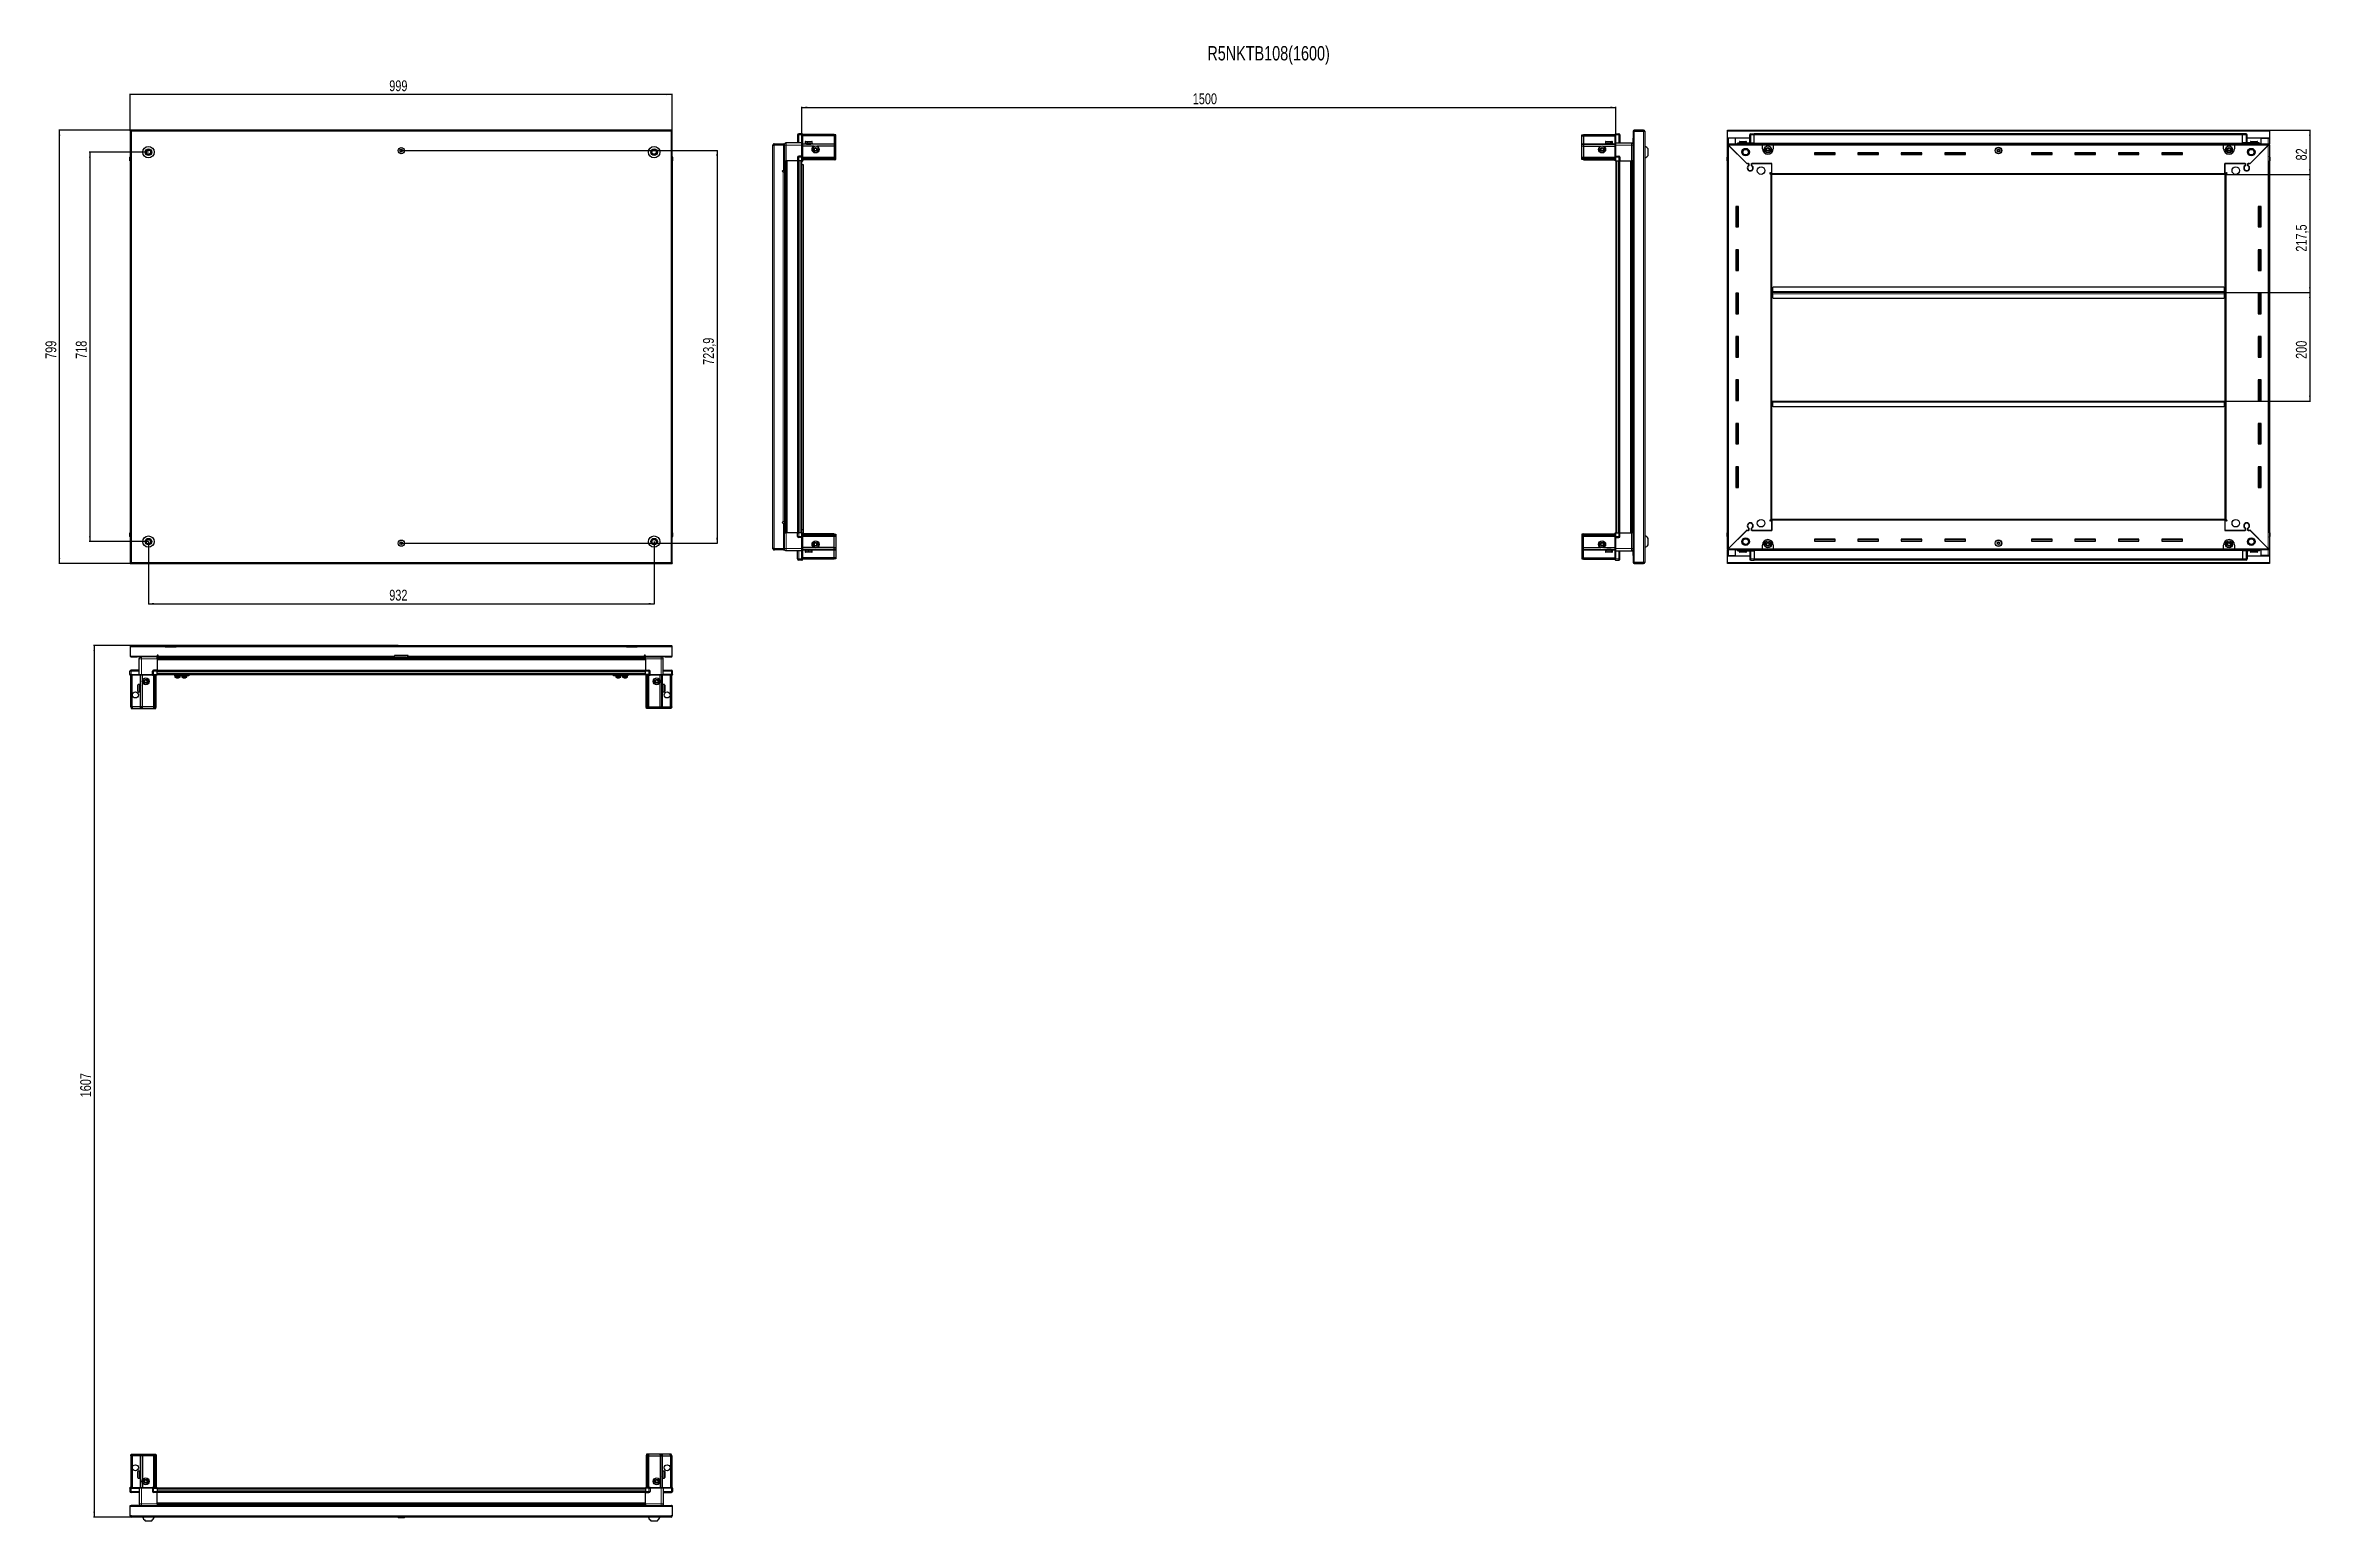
# Model space of a CAD drawing. Header units: millimetres. Extents: x 1415 to 5590, y -988 to 1732.
import ezdxf

# ---------------------------------------------------------------- set-up
doc = ezdxf.new("R2010")
doc.units = ezdxf.units.MM
doc.layers.add('FORMAT', color=7, linetype='Continuous')
doc.styles.add('SLDTEXTSTYLE0', font='TXT', dxfattribs={"width": 0.75})
doc.dimstyles.new('SLDDIMSTYLE0', dxfattribs={"dimtxt": 20, "dimasz": 10, "dimexe": 0, "dimexo": 0.0625, "dimgap": 5, "dimtad": 2, "dimdec": 1, "dimrnd": 1e-09, "dimzin": 12, "dimdsep": 46, "dimtxsty": 'SLDTEXTSTYLE0', "dimsah": 1, "dimcen": 0.09, "dimadec": 0, "dimazin": 3, "dimtfac": 1, "dimtofl": 0, "dimtmove": 0, "dimatfit": 3, "dimfxl": 0, "dimfrac": 2, "dimtolj": 1, "dimtzin": 12, "dimarcsym": 0})

msp = doc.modelspace()

# ---------------------------------------------------------------- texts
at = {"layer": 'FORMAT', "insert": (3556.59, 1730.86), "char_height": 26.4583, "attachment_point": 1, "style": 'SLDTEXTSTYLE0'}
msp.add_mtext('R5NKTB108(1600)', dxfattribs=at)

# ---------------------------------------------------------------- blocks, each defined once
blk = doc.blocks.new('_D')
at = {"layer": 'FORMAT'}
for p, q in [((1571.3, 1575.8), (1439.8, 1575.8)), ((1440.8, 776.8), (1440.8, 1575.8)), ((1571.3, 776.8), (1439.8, 776.8))]:
    blk.add_line(p, q, dxfattribs=at)
for points in [[(1440.8, 1575.8), (1439.3, 1565.8), (1442.4, 1565.8)], [(1440.8, 776.8), (1442.4, 786.8), (1439.3, 786.8)]]:
    blk.add_solid(points, dxfattribs=at)
at = {"layer": 'FORMAT', "insert": (1415, 1154.2), "char_height": 20, "attachment_point": 1, "rotation": 90, "style": 'SLDTEXTSTYLE0'}
blk.add_mtext('799', dxfattribs=at)
blk = doc.blocks.new('_D_1')
at = {"layer": 'FORMAT'}
for p, q in [((1571.3, 1575.8), (1571.3, 1642.8)), ((2570.3, 1641.8), (1571.3, 1641.8)), ((2570.3, 1575.8), (2570.3, 1642.8))]:
    blk.add_line(p, q, dxfattribs=at)
for points in [[(1571.3, 1641.8), (1581.3, 1640.3), (1581.3, 1643.4)], [(2570.3, 1641.8), (2560.3, 1643.4), (2560.3, 1640.3)]]:
    blk.add_solid(points, dxfattribs=at)
at = {"layer": 'FORMAT', "insert": (2048.7, 1667.6), "char_height": 20, "attachment_point": 1, "style": 'SLDTEXTSTYLE0'}
blk.add_mtext('999', dxfattribs=at)
blk = doc.blocks.new('_D_2')
at = {"layer": 'FORMAT'}
for p, q in [((1604.8, 817.3), (1604.8, 701.8)), ((2536.8, 817.3), (2536.8, 701.8)), ((1604.8, 702.8), (2536.8, 702.8))]:
    blk.add_line(p, q, dxfattribs=at)
for points in [[(1604.8, 702.8), (1614.8, 701.3), (1614.8, 704.4)], [(2536.8, 702.8), (2526.8, 704.4), (2526.8, 701.3)]]:
    blk.add_solid(points, dxfattribs=at)
at = {"layer": 'FORMAT', "insert": (2048.7, 728.6), "char_height": 20, "attachment_point": 1, "style": 'SLDTEXTSTYLE0'}
blk.add_mtext('932', dxfattribs=at)
blk = doc.blocks.new('_D_3')
at = {"layer": 'FORMAT'}
for p, q in [((2070.8, 1538.3), (2653.8, 1538.3)), ((2652.8, 1538.3), (2652.8, 814.5)), ((2070.8, 814.5), (2653.8, 814.5))]:
    blk.add_line(p, q, dxfattribs=at)
for points in [[(2652.8, 1538.3), (2651.3, 1528.3), (2654.4, 1528.3)], [(2652.8, 814.5), (2654.4, 824.5), (2651.3, 824.5)]]:
    blk.add_solid(points, dxfattribs=at)
at = {"layer": 'FORMAT', "insert": (2627, 1143.1), "char_height": 20, "attachment_point": 1, "rotation": 90, "style": 'SLDTEXTSTYLE0'}
blk.add_mtext('723,9', dxfattribs=at)
blk = doc.blocks.new('_D_4')
at = {"layer": 'FORMAT'}
for p, q in [((1604.8, 1535.3), (1495.8, 1535.3)), ((1496.8, 1535.3), (1496.8, 817.3)), ((1604.8, 817.3), (1495.8, 817.3))]:
    blk.add_line(p, q, dxfattribs=at)
for points in [[(1496.8, 1535.3), (1495.3, 1525.3), (1498.4, 1525.3)], [(1496.8, 817.3), (1498.4, 827.3), (1495.3, 827.3)]]:
    blk.add_solid(points, dxfattribs=at)
at = {"layer": 'FORMAT', "insert": (1471, 1154.2), "char_height": 20, "attachment_point": 1, "rotation": 90, "style": 'SLDTEXTSTYLE0'}
blk.add_mtext('718', dxfattribs=at)
blk = doc.blocks.new('_D_5')
at = {"layer": 'FORMAT'}
for p, q in [((2809.3, 1519.3), (2809.3, 1618.8)), ((2809.3, 1617.8), (4309.3, 1617.8)), ((4309.3, 1519.3), (4309.3, 1618.8))]:
    blk.add_line(p, q, dxfattribs=at)
for points in [[(2809.3, 1617.8), (2819.3, 1616.3), (2819.3, 1619.4)], [(4309.3, 1617.8), (4299.3, 1619.4), (4299.3, 1616.3)]]:
    blk.add_solid(points, dxfattribs=at)
at = {"layer": 'FORMAT', "insert": (3529.7, 1643.6), "char_height": 20, "attachment_point": 1, "style": 'SLDTEXTSTYLE0'}
blk.add_mtext('1500', dxfattribs=at)
blk = doc.blocks.new('_D_6')
at = {"layer": 'FORMAT'}
for p, q in [((5514.1, 1575.8), (5589.6, 1575.8)), ((5588.6, 1575.8), (5588.6, 1493.8)), ((5432.1, 1493.8), (5589.6, 1493.8))]:
    blk.add_line(p, q, dxfattribs=at)
for points in [[(5588.6, 1575.8), (5587.1, 1565.8), (5590.2, 1565.8)], [(5588.6, 1493.8), (5590.2, 1503.8), (5587.1, 1503.8)]]:
    blk.add_solid(points, dxfattribs=at)
at = {"layer": 'FORMAT', "insert": (5562.9, 1520), "char_height": 20, "attachment_point": 1, "rotation": 90, "style": 'SLDTEXTSTYLE0'}
blk.add_mtext('82', dxfattribs=at)
blk = doc.blocks.new('_D_7')
at = {"layer": 'FORMAT'}
for p, q in [((5431.1, 1276.3), (5589.6, 1276.3)), ((5588.6, 1276.3), (5588.6, 1076.3)), ((5431.1, 1076.3), (5589.6, 1076.3))]:
    blk.add_line(p, q, dxfattribs=at)
for points in [[(5588.6, 1276.3), (5587.1, 1266.3), (5590.2, 1266.3)], [(5588.6, 1076.3), (5590.2, 1086.3), (5587.1, 1086.3)]]:
    blk.add_solid(points, dxfattribs=at)
at = {"layer": 'FORMAT', "insert": (5562.9, 1154.2), "char_height": 20, "attachment_point": 1, "rotation": 90, "style": 'SLDTEXTSTYLE0'}
blk.add_mtext('200', dxfattribs=at)
blk = doc.blocks.new('_D_8')
at = {"layer": 'FORMAT'}
for p, q in [((5432.1, 1493.8), (5589.6, 1493.8)), ((5588.6, 1493.8), (5588.6, 1276.3)), ((5431.1, 1276.3), (5589.6, 1276.3))]:
    blk.add_line(p, q, dxfattribs=at)
for points in [[(5588.6, 1493.8), (5587.1, 1483.8), (5590.2, 1483.8)], [(5588.6, 1276.3), (5590.2, 1286.3), (5587.1, 1286.3)]]:
    blk.add_solid(points, dxfattribs=at)
at = {"layer": 'FORMAT', "insert": (5562.9, 1351.8), "char_height": 20, "attachment_point": 1, "rotation": 90, "style": 'SLDTEXTSTYLE0'}
blk.add_mtext('217,5', dxfattribs=at)
blk = doc.blocks.new('_D_9')
at = {"layer": 'FORMAT'}
for p, q in [((2065, 626), (1503.8, 626)), ((1504.8, 626), (1504.8, -981)), ((1573.4, -981), (1503.8, -981))]:
    blk.add_line(p, q, dxfattribs=at)
for points in [[(1504.8, 626), (1503.3, 616), (1506.4, 616)], [(1504.8, -981), (1506.4, -971), (1503.3, -971)]]:
    blk.add_solid(points, dxfattribs=at)
at = {"layer": 'FORMAT', "insert": (1479, -207.1), "char_height": 20, "attachment_point": 1, "rotation": 90, "style": 'SLDTEXTSTYLE0'}
blk.add_mtext('1607', dxfattribs=at)

# ---------------------------------------------------------------- dimensions: what is measured, and where the dimension line sits
at = {"layer": 'FORMAT'}
for base, p1, p2, picture, middle in [((1571.32, 1641.82), (2570.32, 1575.82), (1571.32, 1575.82), '_D_1', (2070.82, 1641.82)), ((2536.82, 702.82), (1604.82, 817.32), (2536.82, 817.32), '_D_2', (2070.82, 702.82))]:
    dim = msp.add_linear_dim(base=base, p1=p1, p2=p2, dimstyle='SLDDIMSTYLE0', dxfattribs=at)
    dim.commit()
    dim.dimension.update_dxf_attribs({"geometry": picture, "text_midpoint": middle, "dimtype": 160})
for base, p1, p2, angle, picture, middle in [((4309.28, 1617.82), (2809.28, 1519.32), (4309.28, 1519.32), 0, '_D_5', (3559.28, 1617.82)), ((1440.82, 1575.82), (1571.32, 776.82), (1571.32, 1575.82), 90, '_D', (1440.82, 1176.32)), ((5588.64, 1493.82), (5514.14, 1575.82), (5432.14, 1493.82), 90, '_D_6', (5588.64, 1534.82)), ((1496.82, 817.32), (1604.82, 1535.32), (1604.82, 817.32), 90, '_D_4', (1496.82, 1176.32)), ((2652.8202948, 814.47343353), (2070.8199379, 1538.32343353), (2070.8199379, 814.47343353), 90, '_D_3', (2652.8202948, 1176.39843353)), ((5588.64, 1276.32), (5432.14, 1493.82), (5431.14, 1276.32), 90, '_D_8', (5588.64, 1385.07)), ((5588.64, 1076.32), (5431.14, 1276.32), (5431.14, 1076.32), 90, '_D_7', (5588.64, 1176.32)), ((1504.82, -981.01), (2065.03, 625.99), (1573.42, -981.01), 90, '_D_9', (1504.82, -177.51))]:
    dim = msp.add_linear_dim(base=base, p1=p1, p2=p2, angle=angle, dimstyle='SLDDIMSTYLE0', dxfattribs=at)
    dim.commit()
    dim.dimension.update_dxf_attribs({"geometry": picture, "text_midpoint": middle, "dimtype": 160})

# ---------------------------------------------------------------- linework, layer by layer
at = {"color": 7, "linetype": 'Continuous', "lineweight": 25}
for p, q in [((1571.32, 1574.32), (1571.32, 1575.82)), ((1573.42, 1575.82), (1571.32, 1575.82)), ((1571.32, 1574.32), (1573.42, 1574.32)), ((1571.32, 1574.32), (1571.32, 1573.72)), ((1571.32, 1573.72), (1571.32, 778.92)), ((1571.32, 1573.72), (1573.42, 1573.72)), ((1573.42, 1575.82), (1573.42, 1573.72)), ((2568.22, 1575.82), (1573.42, 1575.82)), ((2568.22, 1573.72), (2568.22, 1575.82)), ((2570.32, 1575.82), (2568.22, 1575.82)), ((2568.22, 1574.32), (2570.32, 1574.32)), ((2568.22, 1573.72), (2570.32, 1573.72)), ((2570.32, 1574.32), (2570.32, 1575.82)), ((2570.32, 1573.72), (2570.32, 1574.32)), ((2570.32, 778.92), (2570.32, 1573.72)), ((2757.43, 1548.47), (2755.93, 1548.47)), ((2755.93, 1547.97), (2755.93, 1548.47)), ((2755.93, 804.67), (2755.93, 1547.97)), ((2758.03, 1549.07), (2758.03, 1550.57)), ((2758.03, 1550.57), (2758.93, 1550.57)), ((2758.03, 1549.07), (2758.93, 1549.07)), ((2758.03, 1548.57), (2775.43, 1548.57)), ((2758.93, 1549.07), (2758.93, 1550.57)), ((2758.93, 1550.57), (2775.43, 1550.57)), ((2758.93, 1549.07), (2775.43, 1549.07)), ((2775.43, 1549.07), (2775.43, 1550.57)), ((2776.93, 1548.57), (2775.43, 1548.57)), ((2775.43, 1548.57), (2775.43, 1501.07)), ((2776.93, 1548.32), (2776.93, 1519.32)), ((2809.43, 1552.32), (2780.43, 1552.32)), ((2801.43, 1567.32), (2801.43, 1552.32)), ((2809.43, 1569.32), (2803.43, 1569.32)), ((2809.43, 1569.32), (2809.76, 1569.32)), ((2809.43, 1569.32), (2809.43, 1567.32)), ((2809.43, 1552.52), (2809.43, 1567.32)), ((2809.43, 1552.52), (2809.43, 1567.32)), ((2809.43, 1552.32), (2809.43, 1552.52)), ((2809.43, 1552.32), (2810.63, 1552.32)), ((2809.43, 1548.32), (2809.43, 1552.32)), ((2809.43, 1528.02), (2809.43, 1548.32)), ((2810.63, 1568.82), (2809.76, 1569.32)), ((2810.63, 1567.32), (2810.63, 1568.82)), ((2868.93, 1567.82), (2810.63, 1567.82)), ((2810.63, 1567.32), (2810.63, 1552.52)), ((2868.93, 1565.32), (2810.63, 1565.32)), ((2810.63, 1552.52), (2810.63, 1552.32)), ((2810.63, 1552.32), (2810.63, 1548.32)), ((2868.93, 1549.82), (2810.63, 1549.82)), ((2810.63, 1548.32), (2810.63, 1528.02)), ((2831.93, 1546.32), (2810.63, 1546.32)), ((2815.43, 1554.22), (2815.43, 1551.82)), ((2815.43, 1551.82), (2815.43, 1551.32)), ((2815.43, 1551.32), (2815.56, 1551.32)), ((2815.75, 1551.82), (2815.56, 1551.82)), ((2815.56, 1551.82), (2815.56, 1551.32)), ((2815.56, 1551.32), (2815.75, 1551.32)), ((2815.75, 1551.82), (2815.75, 1551.32)), ((2815.75, 1551.32), (2816.28, 1551.32)), ((2816.23, 1555.02), (2823.39, 1555.02)), ((2816.68, 1551.82), (2816.28, 1551.82)), ((2816.28, 1551.82), (2816.28, 1551.32)), ((2816.28, 1551.32), (2816.68, 1551.32)), ((2816.68, 1551.82), (2816.68, 1551.32)), ((2816.68, 1551.32), (2817.55, 1551.32)), ((2817.53, 1551.32), (2817.53, 1551.22)), ((2817.53, 1551.22), (2826.33, 1551.22)), ((2818.12, 1551.82), (2817.55, 1551.82)), ((2817.55, 1551.82), (2817.55, 1551.32)), ((2817.55, 1551.32), (2818.12, 1551.32)), ((2817.93, 1550.82), (2818.62, 1550.34)), ((2817.93, 1550.82), (2822.96, 1550.82)), ((2818.62, 1550.34), (2817.93, 1549.86)), ((2817.93, 1549.86), (2817.93, 1549.82)), ((2817.93, 1549.86), (2822.96, 1549.86)), ((2818.12, 1551.82), (2818.12, 1551.32)), ((2818.12, 1551.32), (2819.25, 1551.32)), ((2818.62, 1550.34), (2822.78, 1550.34)), ((2819.94, 1551.82), (2819.25, 1551.82)), ((2819.25, 1551.82), (2819.25, 1551.32)), ((2819.25, 1551.32), (2819.94, 1551.32)), ((2819.94, 1551.82), (2819.94, 1551.32)), ((2819.94, 1551.32), (2821.21, 1551.32)), ((2821.95, 1551.82), (2821.21, 1551.82)), ((2821.21, 1551.82), (2821.21, 1551.32)), ((2821.21, 1551.32), (2821.44, 1551.32)), ((2821.44, 1551.82), (2821.44, 1551.32)), ((2821.94, 1551.82), (2821.94, 1551.32)), ((2821.94, 1551.32), (2821.95, 1551.32)), ((2821.95, 1551.82), (2821.95, 1551.32)), ((2821.95, 1551.32), (2823.24, 1551.32)), ((2822.78, 1550.34), (2825.24, 1550.34)), ((2822.96, 1550.82), (2825.93, 1550.82)), ((2822.96, 1549.86), (2825.93, 1549.86)), ((2823.95, 1551.82), (2823.24, 1551.82)), ((2823.24, 1551.82), (2823.24, 1551.32)), ((2823.3, 1551.82), (2823.3, 1551.32)), ((2823.3, 1551.32), (2823.95, 1551.32)), ((2823.39, 1555.02), (2827.63, 1555.02)), ((2823.95, 1551.82), (2823.95, 1551.32)), ((2823.95, 1551.32), (2825.14, 1551.32)), ((2825.76, 1551.82), (2825.14, 1551.82)), ((2825.14, 1551.82), (2825.14, 1551.32)), ((2825.14, 1551.32), (2825.76, 1551.32)), ((2825.24, 1550.34), (2825.93, 1550.82)), ((2825.93, 1549.86), (2825.24, 1550.34)), ((2825.76, 1551.82), (2825.76, 1551.32)), ((2825.76, 1551.32), (2826.73, 1551.32)), ((2825.93, 1549.82), (2825.93, 1549.86)), ((2826.33, 1551.22), (2826.33, 1551.32)), ((2827.2, 1551.82), (2826.73, 1551.82)), ((2826.73, 1551.82), (2826.73, 1551.32)), ((2826.73, 1551.32), (2827.2, 1551.32)), ((2827.2, 1551.82), (2827.2, 1551.32)), ((2827.2, 1551.32), (2827.85, 1551.32)), ((2828.11, 1551.82), (2827.85, 1551.82)), ((2827.85, 1551.82), (2827.85, 1551.32)), ((2827.85, 1551.32), (2828.11, 1551.32)), ((2828.11, 1551.82), (2828.11, 1551.32)), ((2828.11, 1551.32), (2828.39, 1551.32)), ((2828.43, 1551.82), (2828.39, 1551.82)), ((2828.39, 1551.82), (2828.39, 1551.32)), ((2828.39, 1551.32), (2828.43, 1551.32)), ((2828.43, 1551.82), (2828.43, 1554.22)), ((2828.43, 1551.82), (2828.43, 1551.32)), ((2868.93, 1546.32), (2836.93, 1546.32)), ((2868.93, 1567.82), (2868.93, 1565.32)), ((2871.93, 1567.02), (2868.93, 1567.82)), ((2868.93, 1565.32), (2868.93, 1550.82)), ((2871.93, 1565.17), (2868.93, 1565.32)), ((2868.93, 1550.82), (2868.93, 1549.82)), ((2868.93, 1549.82), (2868.93, 1546.32)), ((2871.93, 1549.02), (2868.93, 1549.82)), ((2868.93, 1546.32), (2868.93, 1525.82)), ((2868.93, 1546.32), (2871.93, 1545.99)), ((2871.93, 1565.17), (2871.93, 1567.02)), ((2871.93, 1550.82), (2871.93, 1565.17)), ((2871.93, 1549.02), (2871.93, 1550.82)), ((2871.93, 1545.99), (2871.93, 1549.02)), ((2871.93, 1525.82), (2871.93, 1545.99)), ((4246.63, 1567.02), (4249.63, 1567.82)), ((4246.63, 1565.17), (4246.63, 1567.02)), ((4246.63, 1565.17), (4249.63, 1565.32)), ((4246.63, 1550.82), (4246.63, 1565.17)), ((4246.63, 1549.02), (4246.63, 1550.82)), ((4246.63, 1549.02), (4249.63, 1549.82)), ((4246.63, 1545.99), (4246.63, 1549.02)), ((4249.63, 1546.32), (4246.63, 1545.99)), ((4246.63, 1525.82), (4246.63, 1545.99)), ((4249.63, 1567.82), (4249.63, 1565.32)), ((4249.63, 1567.82), (4307.93, 1567.82)), ((4249.63, 1565.32), (4249.63, 1550.82)), ((4249.63, 1565.32), (4307.93, 1565.32)), ((4249.63, 1550.82), (4249.63, 1549.82)), ((4249.63, 1549.82), (4249.63, 1546.32)), ((4249.63, 1549.82), (4307.93, 1549.82)), ((4249.63, 1546.32), (4249.63, 1525.82)), ((4249.63, 1546.32), (4281.63, 1546.32)), ((4286.63, 1546.32), (4307.93, 1546.32)), ((4290.13, 1554.22), (4290.13, 1551.32)), ((4290.13, 1551.32), (4290.16, 1551.32)), ((4290.28, 1551.82), (4290.16, 1551.82)), ((4290.16, 1551.82), (4290.16, 1551.32)), ((4290.16, 1551.32), (4290.28, 1551.32)), ((4290.28, 1551.82), (4290.28, 1551.32)), ((4290.28, 1551.32), (4290.69, 1551.32)), ((4291.03, 1551.82), (4290.69, 1551.82)), ((4290.69, 1551.82), (4290.69, 1551.32)), ((4290.69, 1551.32), (4291.03, 1551.32)), ((4290.93, 1555.02), (4302.33, 1555.02)), ((4291.03, 1551.82), (4291.03, 1551.32)), ((4291.03, 1551.32), (4291.8, 1551.32)), ((4292.33, 1551.82), (4291.8, 1551.82)), ((4291.8, 1551.82), (4291.8, 1551.32)), ((4291.8, 1551.32), (4292.33, 1551.32)), ((4292.23, 1551.32), (4292.23, 1551.22)), ((4292.23, 1551.22), (4301.03, 1551.22)), ((4292.33, 1551.82), (4292.33, 1551.32)), ((4292.33, 1551.32), (4293.39, 1551.32)), ((4292.63, 1550.82), (4293.32, 1550.34)), ((4292.63, 1550.82), (4300.63, 1550.82)), ((4293.32, 1550.34), (4292.63, 1549.86)), ((4292.63, 1549.86), (4292.63, 1549.82)), ((4292.63, 1549.86), (4300.63, 1549.86)), ((4293.32, 1550.34), (4299.94, 1550.34)), ((4294.05, 1551.82), (4293.39, 1551.82)), ((4293.39, 1551.82), (4293.39, 1551.32)), ((4293.39, 1551.32), (4294.05, 1551.32)), ((4294.05, 1551.82), (4294.05, 1551.32)), ((4294.05, 1551.32), (4295.29, 1551.32)), ((4296.02, 1551.82), (4295.29, 1551.82)), ((4295.29, 1551.82), (4295.29, 1551.32)), ((4295.29, 1551.32), (4295.72, 1551.32)), ((4295.72, 1551.82), (4295.72, 1551.32)), ((4296.02, 1551.82), (4296.02, 1551.32)), ((4296.02, 1551.32), (4297.32, 1551.32)), ((4298.05, 1551.82), (4297.32, 1551.82)), ((4297.32, 1551.82), (4297.32, 1551.32)), ((4297.59, 1551.82), (4297.59, 1551.32)), ((4297.59, 1551.32), (4298.05, 1551.32)), ((4298.05, 1551.82), (4298.05, 1551.32)), ((4298.05, 1551.32), (4299.28, 1551.32)), ((4299.94, 1551.82), (4299.28, 1551.82)), ((4299.28, 1551.82), (4299.28, 1551.32)), ((4299.28, 1551.32), (4299.94, 1551.32)), ((4299.94, 1551.82), (4299.94, 1551.32)), ((4299.94, 1551.32), (4300.98, 1551.32)), ((4299.94, 1550.34), (4300.63, 1550.82)), ((4300.63, 1549.86), (4299.94, 1550.34)), ((4300.63, 1549.82), (4300.63, 1549.86)), ((4301.5, 1551.82), (4300.98, 1551.82)), ((4300.98, 1551.82), (4300.98, 1551.32)), ((4300.98, 1551.32), (4301.5, 1551.32)), ((4301.03, 1551.22), (4301.03, 1551.32)), ((4301.5, 1551.82), (4301.5, 1551.32)), ((4301.5, 1551.32), (4302.26, 1551.32)), ((4302.59, 1551.82), (4302.26, 1551.82)), ((4302.26, 1551.82), (4302.26, 1551.32)), ((4302.26, 1551.32), (4302.59, 1551.32)), ((4302.59, 1551.82), (4302.59, 1551.32)), ((4302.59, 1551.32), (4302.99, 1551.32)), ((4303.1, 1551.82), (4302.99, 1551.82)), ((4302.99, 1551.82), (4302.99, 1551.32)), ((4302.99, 1551.32), (4303.1, 1551.32)), ((4303.1, 1551.82), (4303.1, 1551.32)), ((4303.1, 1551.32), (4303.13, 1551.32)), ((4303.13, 1551.32), (4303.13, 1554.22)), ((4308.79, 1569.32), (4307.93, 1568.82)), ((4308.79, 1569.32), (4307.93, 1568.82)), ((4307.93, 1568.82), (4307.93, 1567.32)), ((4307.93, 1552.52), (4307.93, 1567.32)), ((4307.93, 1552.32), (4307.93, 1552.52)), ((4309.13, 1552.32), (4307.93, 1552.32)), ((4307.93, 1548.32), (4307.93, 1552.32)), ((4307.93, 1528.02), (4307.93, 1548.32)), ((4309.13, 1569.32), (4308.79, 1569.32)), ((4309.13, 1569.32), (4308.79, 1569.32)), ((4309.13, 1567.32), (4309.13, 1569.32)), ((4309.13, 1569.32), (4309.13, 1569.32)), ((4309.13, 1569.32), (4315.13, 1569.32)), ((4309.13, 1567.32), (4309.13, 1552.52)), ((4309.13, 1552.52), (4309.13, 1552.32)), ((4309.13, 1552.32), (4309.13, 1548.32)), ((4309.13, 1552.32), (4338.13, 1552.32)), ((4309.13, 1548.32), (4309.13, 1528.02)), ((4317.13, 1567.32), (4317.13, 1552.32)), ((4341.03, 1560.82), (4341.03, 791.82)), ((4341.03, 1560.82), (4343.13, 1560.82)), ((4341.13, 1573.72), (4341.13, 1561.32)), ((4341.13, 1561.32), (4342.63, 1561.32)), ((4342.63, 1573.72), (4342.63, 1561.32)), ((4343.13, 1560.82), (4343.13, 1573.72)), ((4343.13, 1573.72), (4360.53, 1573.72)), ((4360.53, 1575.82), (4343.23, 1575.82)), ((4360.53, 1574.32), (4343.23, 1574.32)), ((4360.53, 1574.32), (4360.53, 1575.82)), ((4360.53, 1573.72), (4362.63, 1573.72)), ((4362.63, 1573.72), (4362.63, 778.92)), ((4515.14, 1575.82), (5514.14, 1575.82)), ((4515.14, 1573.72), (4515.14, 1575.82)), ((4515.14, 1561.32), (4515.14, 1573.72)), ((4556.14, 1561.32), (4515.14, 1561.32)), ((4515.14, 1560.82), (4515.14, 1561.32)), ((4515.14, 1560.82), (4517.24, 1560.82)), ((4515.14, 1550.57), (4515.14, 1560.82)), ((4515.14, 1549.07), (4515.14, 1550.57)), ((4515.14, 1550.57), (4516.14, 1550.57)), ((4515.14, 1548.57), (4515.14, 1549.07)), ((4515.14, 1549.07), (4516.14, 1549.07)), ((4515.14, 804.07), (4515.14, 1548.57)), ((4516.64, 1548.57), (4515.14, 1548.57)), ((4516.14, 1550.57), (4579.64, 1550.57)), ((4516.14, 1549.07), (4516.14, 1550.57)), ((4516.64, 1560.82), (4516.64, 1561.32)), ((4516.74, 1548.47), (4550.64, 1514.57)), ((4530.14, 1560.82), (4517.24, 1560.82)), ((4551.34, 1513.87), (4517.24, 1547.97)), ((4530.14, 1550.57), (4530.14, 1560.82)), ((4535.64, 1552.32), (4564.64, 1552.32)), ((4537.14, 1554.22), (4537.14, 1552.32)), ((4537.94, 1555.02), (4549.34, 1555.02)), ((4550.14, 1552.32), (4550.14, 1554.22)), ((4556.14, 1552.32), (4556.14, 1567.32)), ((4556.82, 1568.82), (4556.82, 1568.82)), ((4558.14, 1569.32), (4564.64, 1569.32)), ((4558.14, 1569.32), (4564.64, 1569.32)), ((4564.56, 1550.57), (4564.64, 1552.29)), ((4564.64, 1569.32), (4564.64, 1569.32)), ((4564.64, 1569.32), (4564.64, 1569.32)), ((4564.64, 1569.32), (4564.64, 1567.32)), ((5464.64, 1569.17), (4564.64, 1569.17)), ((4564.64, 1552.32), (4564.64, 1567.32)), ((4564.64, 1552.32), (4564.64, 1551.82)), ((4564.64, 1551.17), (5464.64, 1551.17)), ((4579.64, 1548.47), (4579.64, 1550.57)), ((4579.64, 1550.57), (4599.64, 1550.57)), ((4579.64, 1549.07), (4599.64, 1549.07)), ((4579.64, 1541.57), (4579.64, 1548.47)), ((4599.64, 1550.57), (5429.64, 1550.57)), ((4599.64, 1550.57), (4599.64, 1548.47)), ((4599.64, 1548.47), (4599.64, 1541.57)), ((5429.64, 1548.47), (5429.64, 1550.57)), ((5429.64, 1550.57), (5449.64, 1550.57)), ((5429.64, 1549.07), (5449.64, 1549.07)), ((5429.64, 1541.57), (5429.64, 1548.47)), ((5449.64, 1550.57), (5449.64, 1548.47)), ((5449.64, 1550.57), (5513.14, 1550.57)), ((5449.64, 1548.47), (5449.64, 1541.57)), ((5464.64, 1569.32), (5464.64, 1569.32)), ((5471.14, 1569.32), (5464.64, 1569.32)), ((5471.14, 1569.32), (5464.64, 1569.32)), ((5464.64, 1569.32), (5464.64, 1567.32)), ((5464.64, 1552.32), (5464.64, 1567.32)), ((5493.64, 1552.32), (5464.64, 1552.32)), ((5464.64, 1552.32), (5464.64, 1551.82)), ((5464.64, 1552.29), (5464.71, 1550.57)), ((5473.14, 1567.32), (5473.14, 1567.32)), ((5473.14, 1552.32), (5473.14, 1567.32)), ((5514.14, 1561.32), (5473.14, 1561.32)), ((5512.04, 1547.97), (5477.94, 1513.87)), ((5478.64, 1514.57), (5512.54, 1548.47)), ((5479.14, 1554.22), (5479.14, 1552.32)), ((5479.94, 1555.02), (5491.34, 1555.02)), ((5492.14, 1552.32), (5492.14, 1554.22)), ((5499.14, 1550.57), (5499.14, 1560.82)), ((5499.14, 1560.82), (5512.04, 1560.82)), ((5512.04, 1560.82), (5514.14, 1560.82)), ((5512.64, 1560.82), (5512.64, 1561.32)), ((5512.64, 1548.57), (5514.14, 1548.57)), ((5513.14, 1549.07), (5513.14, 1550.57)), ((5513.14, 1550.57), (5514.14, 1550.57)), ((5513.14, 1549.07), (5514.14, 1549.07)), ((5514.14, 1575.82), (5514.14, 1573.72)), ((5514.14, 1573.72), (5514.14, 1561.32)), ((5514.14, 1560.82), (5514.14, 1561.32)), ((5514.14, 1560.82), (5514.14, 1550.57)), ((5514.14, 1549.07), (5514.14, 1550.57)), ((5514.14, 1549.07), (5514.14, 1548.57)), ((5514.14, 1548.57), (5514.14, 804.07)), ((1570.82, 1525.82), (1570.82, 1519.32)), ((1570.82, 1519.32), (1570.82, 1525.82)), ((1570.82, 1519.32), (1570.82, 1519.32)), ((1571.32, 1519.32), (1570.82, 1519.32)), ((1570.97, 1519.32), (1570.97, 833.32)), ((2570.32, 1527.15), (2570.32, 1527.15)), ((2570.32, 1519.32), (2570.82, 1519.32)), ((2570.67, 833.32), (2570.67, 1519.32)), ((2570.82, 1525.82), (2570.82, 1519.32)), ((2570.82, 1519.32), (2570.82, 1525.82)), ((2570.82, 1519.32), (2570.82, 1519.32)), ((2570.82, 1519.32), (2570.82, 1519.32)), ((2755.93, 1543.96), (2755.63, 1543.96)), ((2755.63, 1532.39), (2755.63, 1543.96)), ((2755.63, 1532.39), (2755.93, 1532.39)), ((2775.43, 1522.07), (2776.93, 1522.07)), ((2776.93, 1519.32), (2775.43, 1519.32)), ((2777.58, 833.32), (2777.58, 1519.32)), ((2779.37, 1519.32), (2779.37, 833.32)), ((2779.4, 1519.32), (2779.4, 833.32)), ((2801.43, 1519.32), (2780.43, 1519.32)), ((2801.43, 1525.82), (2801.43, 1519.32)), ((2801.43, 1519.32), (2803.43, 1519.32)), ((2802.08, 833.32), (2802.08, 1519.32)), ((2809.43, 1527.82), (2803.43, 1527.82)), ((2809.43, 1519.32), (2803.43, 1519.32)), ((2809.28, 833.32), (2809.28, 1519.32)), ((2809.28, 1512.32), (2811.78, 1512.32)), ((2809.43, 1527.82), (2809.43, 1528.02)), ((2809.43, 1527.82), (2809.43, 1525.82)), ((2809.43, 1527.82), (2810.63, 1527.82)), ((2809.43, 1519.32), (2809.43, 1525.82)), ((2809.43, 1519.32), (2809.43, 1525.82)), ((2809.43, 1519.32), (2809.76, 1519.32)), ((2809.43, 1519.32), (2809.43, 1519.32)), ((2809.76, 1519.32), (2809.76, 1525.82)), ((2810.63, 1519.32), (2809.76, 1519.32)), ((2809.76, 1519.32), (2809.76, 1519.32)), ((2810.63, 1528.02), (2810.63, 1527.82)), ((2810.63, 1527.15), (2810.63, 1527.82)), ((2810.63, 1527.15), (2810.63, 1519.32)), ((2868.93, 1524.82), (2810.63, 1524.82)), ((2868.93, 1523.82), (2810.63, 1523.82)), ((2868.93, 1522.32), (2810.63, 1522.32)), ((2868.93, 1520.82), (2810.63, 1520.82)), ((2811.78, 1512.32), (2811.78, 838.82)), ((2868.93, 1525.82), (2868.93, 1524.82)), ((2868.93, 1524.82), (2868.93, 1523.82)), ((2868.93, 1524.82), (2871.93, 1524.02)), ((2868.93, 1523.82), (2868.93, 1522.32)), ((2868.93, 1523.82), (2871.93, 1523.28)), ((2868.93, 1522.32), (2871.93, 1522.78)), ((2868.93, 1522.32), (2868.93, 1520.82)), ((2868.93, 1520.82), (2871.93, 1521.63)), ((2871.93, 1524.02), (2871.93, 1525.82)), ((2871.93, 1523.28), (2871.93, 1524.02)), ((2871.93, 1522.78), (2871.93, 1523.28)), ((2871.93, 1521.63), (2871.93, 1522.78)), ((4246.63, 1524.02), (4246.63, 1525.82)), ((4249.63, 1524.82), (4246.63, 1524.02)), ((4246.63, 1523.28), (4246.63, 1524.02)), ((4249.63, 1523.82), (4246.63, 1523.28)), ((4246.63, 1522.78), (4246.63, 1523.28)), ((4249.63, 1522.32), (4246.63, 1522.78)), ((4246.63, 1521.63), (4246.63, 1522.78)), ((4249.63, 1520.82), (4246.63, 1521.63)), ((4249.63, 1525.82), (4249.63, 1524.82)), ((4249.63, 1524.82), (4249.63, 1523.82)), ((4249.63, 1524.82), (4307.93, 1524.82)), ((4249.63, 1523.82), (4249.63, 1522.32)), ((4249.63, 1523.82), (4307.93, 1523.82)), ((4249.63, 1522.32), (4307.93, 1522.32)), ((4249.63, 1522.32), (4249.63, 1520.82)), ((4249.63, 1520.82), (4307.93, 1520.82)), ((4307.93, 1527.82), (4307.93, 1528.02)), ((4309.13, 1527.82), (4307.93, 1527.82)), ((4307.93, 1527.82), (4307.93, 1527.15)), ((4307.93, 1519.32), (4307.93, 1527.15)), ((4308.79, 1519.32), (4307.93, 1519.32)), ((4308.79, 1525.82), (4308.79, 1519.32)), ((4309.13, 1519.32), (4308.79, 1519.32)), ((4309.13, 1528.02), (4309.13, 1527.82)), ((4309.13, 1525.82), (4309.13, 1527.82)), ((4309.13, 1525.82), (4309.13, 1527.82)), ((4309.13, 1527.82), (4315.13, 1527.82)), ((4309.13, 1525.82), (4309.13, 1519.32)), ((4309.13, 1519.32), (4315.13, 1519.32)), ((4309.28, 1519.32), (4309.28, 833.32)), ((4317.13, 1519.32), (4315.13, 1519.32)), ((4316.48, 1519.32), (4316.48, 833.32)), ((4317.13, 1525.82), (4317.13, 1519.32)), ((4317.13, 1519.32), (4338.13, 1519.32)), ((4339.15, 833.32), (4339.15, 1519.32)), ((4339.18, 833.32), (4339.18, 1519.32)), ((4340.98, 1519.32), (4340.98, 833.32)), ((4369.23, 1529.32), (4369.23, 1541.32)), ((4514.64, 1525.82), (4514.64, 1519.32)), ((4514.64, 1519.32), (4514.64, 1525.82)), ((4514.64, 1519.32), (4514.64, 1519.32)), ((4515.14, 1519.32), (4514.64, 1519.32)), ((4514.79, 1519.32), (4514.79, 833.32)), ((4550.64, 1514.57), (4554.84, 1514.57)), ((4552.04, 1514.57), (4551.34, 1513.87)), ((4554.14, 1514.57), (4552.04, 1514.57)), ((4554.14, 1514.57), (4554.14, 1510.68)), ((4554.84, 1514.57), (4554.84, 1510.29)), ((4559.44, 1514.57), (4597.14, 1514.57)), ((4559.44, 1510.29), (4559.44, 1514.57)), ((4560.14, 1510.68), (4560.14, 1514.57)), ((4597.14, 1514.57), (4560.14, 1514.57)), ((4597.14, 1497.32), (4597.14, 1514.57)), ((4597.14, 1495.92), (4597.14, 1514.57)), ((4713.64, 1534.32), (4675.64, 1534.32)), ((4675.64, 1534.32), (4675.64, 1530.82)), ((4713.64, 1531.57), (4675.64, 1531.57)), ((4675.64, 1530.82), (4713.64, 1530.82)), ((4713.64, 1530.82), (4713.64, 1534.32)), ((4793.64, 1534.32), (4755.64, 1534.32)), ((4755.64, 1534.32), (4755.64, 1530.82)), ((4793.64, 1531.57), (4755.64, 1531.57)), ((4755.64, 1530.82), (4793.64, 1530.82)), ((4793.64, 1530.82), (4793.64, 1534.32)), ((4873.64, 1534.32), (4835.64, 1534.32)), ((4835.64, 1534.32), (4835.64, 1530.82)), ((4873.64, 1531.57), (4835.64, 1531.57)), ((4835.64, 1530.82), (4873.64, 1530.82)), ((4873.64, 1530.82), (4873.64, 1534.32)), ((4953.64, 1534.32), (4915.64, 1534.32)), ((4915.64, 1534.32), (4915.64, 1530.82)), ((4953.64, 1531.57), (4915.64, 1531.57)), ((4915.64, 1530.82), (4953.64, 1530.82)), ((4953.64, 1530.82), (4953.64, 1534.32)), ((5113.64, 1534.32), (5075.64, 1534.32)), ((5075.64, 1534.32), (5075.64, 1530.82)), ((5113.64, 1531.57), (5075.64, 1531.57)), ((5075.64, 1530.82), (5113.64, 1530.82)), ((5113.64, 1530.82), (5113.64, 1534.32)), ((5193.64, 1534.32), (5155.64, 1534.32)), ((5155.64, 1534.32), (5155.64, 1530.82)), ((5193.64, 1531.57), (5155.64, 1531.57)), ((5155.64, 1530.82), (5193.64, 1530.82)), ((5193.64, 1530.82), (5193.64, 1534.32)), ((5273.64, 1534.32), (5235.64, 1534.32)), ((5235.64, 1534.32), (5235.64, 1530.82)), ((5273.64, 1531.57), (5235.64, 1531.57)), ((5235.64, 1530.82), (5273.64, 1530.82)), ((5273.64, 1530.82), (5273.64, 1534.32)), ((5353.64, 1534.32), (5315.64, 1534.32)), ((5315.64, 1534.32), (5315.64, 1530.82)), ((5353.64, 1531.57), (5315.64, 1531.57)), ((5315.64, 1530.82), (5353.64, 1530.82)), ((5353.64, 1530.82), (5353.64, 1534.32)), ((5432.14, 1514.57), (5432.14, 1497.32)), ((5469.14, 1514.57), (5432.14, 1514.57)), ((5432.14, 1514.57), (5469.84, 1514.57)), ((5432.14, 1495.92), (5432.14, 1514.57)), ((5469.14, 1514.57), (5469.14, 1510.68)), ((5469.84, 1514.57), (5469.84, 1510.29)), ((5474.44, 1514.57), (5478.64, 1514.57)), ((5474.44, 1510.29), (5474.44, 1514.57)), ((5477.24, 1514.57), (5475.14, 1514.57)), ((5475.14, 1510.68), (5475.14, 1514.57)), ((5477.94, 1513.87), (5477.24, 1514.57)), ((5514.14, 1527.15), (5514.14, 1527.15)), ((5514.14, 1519.32), (5514.64, 1519.32)), ((5514.49, 833.32), (5514.49, 1519.32)), ((5514.64, 1525.82), (5514.64, 1519.32)), ((5514.64, 1519.32), (5514.64, 1525.82)), ((5514.64, 1519.32), (5514.64, 1519.32)), ((5514.64, 1519.32), (5514.64, 1519.32)), ((2775.43, 1501.07), (2774.08, 1501.07)), ((2774.08, 1499.07), (2774.83, 1499.07)), ((2774.83, 1499.07), (2776.93, 1499.07)), ((2776.93, 1499.07), (2776.93, 853.57)), ((4555.14, 1501.71), (4555.14, 1500.95)), ((4594.29, 1497.32), (4597.14, 1497.32)), ((4595.04, 1495.32), (4594.29, 1495.32)), ((4595.04, 1495.32), (4597.14, 1495.32)), ((4597.14, 1496.32), (4595.14, 1496.32)), ((4595.14, 1496.32), (4595.14, 1495.32)), ((4597.14, 1493.82), (4597.14, 1495.92)), ((4597.14, 858.82), (4597.14, 1493.82)), ((5432.14, 1493.82), (4597.14, 1493.82)), ((5432.14, 1497.32), (5434.99, 1497.32)), ((5434.14, 1496.32), (5432.14, 1496.32)), ((5432.14, 1495.92), (5432.14, 1493.82)), ((5432.14, 1495.32), (5434.24, 1495.32)), ((5432.14, 1493.82), (5432.14, 858.82)), ((5434.14, 1495.32), (5434.14, 1496.32)), ((5434.99, 1495.32), (5434.24, 1495.32)), ((5474.14, 1501.71), (5474.14, 1500.95)), ((4535.64, 1435.32), (4530.64, 1435.32)), ((4530.64, 1435.32), (4530.64, 1397.32)), ((4532.79, 1397.32), (4532.79, 1435.32)), ((4534.58, 1397.32), (4534.58, 1435.32)), ((4534.62, 1397.32), (4534.62, 1435.32)), ((4535.64, 1397.32), (4535.64, 1435.32)), ((5493.64, 1435.32), (5493.64, 1397.32)), ((5498.64, 1435.32), (5493.64, 1435.32)), ((5494.66, 1435.32), (5494.66, 1397.32)), ((5494.7, 1435.32), (5494.7, 1397.32)), ((5496.49, 1435.32), (5496.49, 1397.32)), ((5498.64, 1397.32), (5498.64, 1435.32)), ((4530.64, 1397.32), (4535.64, 1397.32)), ((5493.64, 1397.32), (5498.64, 1397.32)), ((4535.64, 1355.32), (4530.64, 1355.32)), ((4530.64, 1355.32), (4530.64, 1317.32)), ((4532.79, 1317.32), (4532.79, 1355.32)), ((4534.58, 1317.32), (4534.58, 1355.32)), ((4534.62, 1317.32), (4534.62, 1355.32)), ((4535.64, 1317.32), (4535.64, 1355.32)), ((5493.64, 1355.32), (5493.64, 1317.32)), ((5498.64, 1355.32), (5493.64, 1355.32)), ((5494.66, 1355.32), (5494.66, 1317.32)), ((5494.7, 1355.32), (5494.7, 1317.32)), ((5496.49, 1355.32), (5496.49, 1317.32)), ((5498.64, 1317.32), (5498.64, 1355.32)), ((4530.64, 1317.32), (4535.64, 1317.32)), ((5493.64, 1317.32), (5498.64, 1317.32)), ((4535.64, 1275.32), (4530.64, 1275.32)), ((4530.64, 1275.32), (4530.64, 1237.32)), ((4532.79, 1237.32), (4532.79, 1275.32)), ((4534.58, 1237.32), (4534.58, 1275.32)), ((4534.62, 1237.32), (4534.62, 1275.32)), ((4535.64, 1237.32), (4535.64, 1275.32)), ((4597.89, 1276.32), (4597.14, 1276.32)), ((4598.14, 1279.17), (4597.89, 1279.17)), ((4597.89, 1279.17), (4597.89, 1276.32)), ((4597.89, 1276.32), (4597.89, 1273.47)), ((4597.89, 1273.47), (4598.14, 1273.47)), ((4599.14, 1286.32), (4598.14, 1285.32)), ((4598.14, 1285.32), (4598.14, 1278.42)), ((4598.14, 1276.32), (4598.14, 1278.42)), ((5431.14, 1276.32), (4598.14, 1276.32)), ((4598.14, 1274.22), (4598.14, 1276.32)), ((4598.14, 1274.22), (4598.14, 1267.32)), ((4598.14, 1267.32), (4599.14, 1266.32)), ((5430.14, 1286.32), (4599.14, 1286.32)), ((4599.14, 1266.32), (5430.14, 1266.32)), ((5431.14, 1285.32), (5430.14, 1286.32)), ((5430.14, 1266.32), (5431.14, 1267.32)), ((5431.14, 1278.42), (5431.14, 1285.32)), ((5431.39, 1279.17), (5431.14, 1279.17)), ((5431.14, 1278.42), (5431.14, 1276.32)), ((5431.14, 1276.32), (5431.14, 1274.22)), ((5431.14, 1267.32), (5431.14, 1274.22)), ((5431.14, 1273.47), (5431.39, 1273.47)), ((5431.39, 1276.32), (5431.39, 1279.17)), ((5432.14, 1276.32), (5431.39, 1276.32)), ((5431.39, 1273.47), (5431.39, 1276.32)), ((5493.64, 1275.32), (5493.64, 1237.32)), ((5498.64, 1275.32), (5493.64, 1275.32)), ((5494.66, 1275.32), (5494.66, 1237.32)), ((5494.7, 1275.32), (5494.7, 1237.32)), ((5496.49, 1275.32), (5496.49, 1237.32)), ((5498.64, 1237.32), (5498.64, 1275.32)), ((4530.64, 1237.32), (4535.64, 1237.32)), ((5493.64, 1237.32), (5498.64, 1237.32)), ((4535.64, 1195.32), (4530.64, 1195.32)), ((4530.64, 1195.32), (4530.64, 1157.32)), ((4532.79, 1157.32), (4532.79, 1195.32)), ((4534.58, 1157.32), (4534.58, 1195.32)), ((4534.62, 1157.32), (4534.62, 1195.32)), ((4535.64, 1157.32), (4535.64, 1195.32)), ((5493.64, 1195.32), (5493.64, 1157.32)), ((5498.64, 1195.32), (5493.64, 1195.32)), ((5494.66, 1195.32), (5494.66, 1157.32)), ((5494.7, 1195.32), (5494.7, 1157.32)), ((5496.49, 1195.32), (5496.49, 1157.32)), ((5498.64, 1157.32), (5498.64, 1195.32)), ((4530.64, 1157.32), (4535.64, 1157.32)), ((5493.64, 1157.32), (5498.64, 1157.32)), ((4535.64, 1115.32), (4530.64, 1115.32)), ((4530.64, 1115.32), (4530.64, 1077.32)), ((4532.79, 1077.32), (4532.79, 1115.32)), ((4534.58, 1077.32), (4534.58, 1115.32)), ((4534.62, 1077.32), (4534.62, 1115.32)), ((4535.64, 1077.32), (4535.64, 1115.32)), ((5493.64, 1115.32), (5493.64, 1077.32)), ((5498.64, 1115.32), (5493.64, 1115.32)), ((5494.66, 1115.32), (5494.66, 1077.32)), ((5494.7, 1115.32), (5494.7, 1077.32)), ((5496.49, 1115.32), (5496.49, 1077.32)), ((5498.64, 1077.32), (5498.64, 1115.32)), ((4530.64, 1077.32), (4535.64, 1077.32)), ((4597.14, 1076.32), (4597.89, 1076.32)), ((4597.89, 1076.32), (4597.89, 1073.47)), ((4597.89, 1073.47), (4598.14, 1073.47)), ((4598.14, 1074.22), (4598.14, 1076.32)), ((4598.14, 1076.32), (5431.14, 1076.32)), ((4598.14, 1074.22), (4598.14, 1067.32)), ((4598.14, 1067.32), (4599.14, 1066.32)), ((4599.14, 1066.32), (5430.14, 1066.32)), ((5430.14, 1066.32), (5431.14, 1067.32)), ((5431.14, 1076.32), (5431.14, 1074.22)), ((5431.14, 1067.32), (5431.14, 1074.22)), ((5431.14, 1073.47), (5431.39, 1073.47)), ((5431.39, 1073.47), (5431.39, 1076.32)), ((5431.39, 1076.32), (5432.14, 1076.32)), ((5493.64, 1077.32), (5498.64, 1077.32)), ((4535.64, 1035.32), (4530.64, 1035.32)), ((4530.64, 1035.32), (4530.64, 997.32)), ((4532.79, 997.32), (4532.79, 1035.32)), ((4534.58, 997.32), (4534.58, 1035.32)), ((4534.62, 997.32), (4534.62, 1035.32)), ((4535.64, 997.32), (4535.64, 1035.32)), ((5493.64, 1035.32), (5493.64, 997.32)), ((5498.64, 1035.32), (5493.64, 1035.32)), ((5494.66, 1035.32), (5494.66, 997.32)), ((5494.7, 1035.32), (5494.7, 997.32)), ((5496.49, 1035.32), (5496.49, 997.32)), ((5498.64, 997.32), (5498.64, 1035.32)), ((4530.64, 997.32), (4535.64, 997.32)), ((5493.64, 997.32), (5498.64, 997.32)), ((4535.64, 955.32), (4530.64, 955.32)), ((4530.64, 955.32), (4530.64, 917.32)), ((4532.79, 917.32), (4532.79, 955.32)), ((4534.58, 917.32), (4534.58, 955.32)), ((4534.62, 917.32), (4534.62, 955.32)), ((4535.64, 917.32), (4535.64, 955.32)), ((5493.64, 955.32), (5493.64, 917.32)), ((5498.64, 955.32), (5493.64, 955.32)), ((5494.66, 955.32), (5494.66, 917.32)), ((5494.7, 955.32), (5494.7, 917.32)), ((5496.49, 955.32), (5496.49, 917.32)), ((5498.64, 917.32), (5498.64, 955.32)), ((4530.64, 917.32), (4535.64, 917.32)), ((5493.64, 917.32), (5498.64, 917.32)), ((2774.83, 853.57), (2774.08, 853.57)), ((2774.08, 851.57), (2775.43, 851.57)), ((2776.93, 853.57), (2774.83, 853.57)), ((2775.43, 851.57), (2775.43, 804.07)), ((2811.78, 838.82), (2809.28, 838.82)), ((2811.78, 838.82), (2811.78, 831.82)), ((4550.64, 838.07), (4516.74, 804.17)), ((4517.24, 804.67), (4551.34, 838.77)), ((4554.84, 838.07), (4550.64, 838.07)), ((4551.34, 838.77), (4552.04, 838.07)), ((4552.04, 838.07), (4554.14, 838.07)), ((4554.14, 841.96), (4554.14, 838.07)), ((4554.84, 842.36), (4554.84, 838.07)), ((4555.14, 851.7), (4555.14, 850.94)), ((4559.44, 838.07), (4559.44, 842.36)), ((4597.14, 838.07), (4559.44, 838.07)), ((4560.14, 838.07), (4560.14, 841.96)), ((4560.14, 838.07), (4597.14, 838.07)), ((4594.29, 857.32), (4595.04, 857.32)), ((4597.14, 855.32), (4594.29, 855.32)), ((4597.14, 857.32), (4595.04, 857.32)), ((4595.14, 857.32), (4595.14, 856.32)), ((4595.14, 856.32), (4597.14, 856.32)), ((4597.14, 856.72), (4597.14, 858.82)), ((4597.14, 858.82), (5432.14, 858.82)), ((4597.14, 856.72), (4597.14, 838.07)), ((4597.14, 838.07), (4597.14, 855.32)), ((5432.14, 858.82), (5432.14, 856.72)), ((5434.24, 857.32), (5432.14, 857.32)), ((5432.14, 856.72), (5432.14, 838.07)), ((5432.14, 856.32), (5434.14, 856.32)), ((5432.14, 855.32), (5432.14, 838.07)), ((5434.99, 855.32), (5432.14, 855.32)), ((5432.14, 838.07), (5469.14, 838.07)), ((5469.84, 838.07), (5432.14, 838.07)), ((5434.14, 856.32), (5434.14, 857.32)), ((5434.24, 857.32), (5434.99, 857.32)), ((5469.14, 841.96), (5469.14, 838.07)), ((5469.84, 842.36), (5469.84, 838.07)), ((5474.14, 851.7), (5474.14, 850.94)), ((5474.44, 838.07), (5474.44, 842.36)), ((5478.64, 838.07), (5474.44, 838.07)), ((5475.14, 838.07), (5475.14, 841.96)), ((5475.14, 838.07), (5477.24, 838.07)), ((5477.24, 838.07), (5477.94, 838.77)), ((5477.94, 838.77), (5512.04, 804.67)), ((5512.54, 804.17), (5478.64, 838.07)), ((1570.82, 826.82), (1570.82, 833.32)), ((1570.82, 833.32), (1570.82, 833.32)), ((1570.82, 833.32), (1570.82, 833.32)), ((1570.82, 833.32), (1570.82, 826.82)), ((1571.32, 833.32), (1570.82, 833.32)), ((1571.32, 825.5), (1571.32, 825.5)), ((2570.32, 833.32), (2570.82, 833.32)), ((2570.82, 833.32), (2570.82, 833.32)), ((2570.82, 826.82), (2570.82, 833.32)), ((2570.82, 833.32), (2570.82, 826.82)), ((2755.93, 820.26), (2755.63, 820.26)), ((2755.63, 810.58), (2755.63, 820.26)), ((2755.63, 808.69), (2755.63, 810.58)), ((2755.63, 808.69), (2755.93, 808.69)), ((2755.93, 804.17), (2755.93, 804.67)), ((2757.43, 804.17), (2755.93, 804.17)), ((2775.43, 804.07), (2758.03, 804.07)), ((2758.03, 803.57), (2758.03, 802.07)), ((2758.03, 803.57), (2758.93, 803.57)), ((2758.03, 802.07), (2758.93, 802.07)), ((2758.93, 803.57), (2758.93, 802.07)), ((2775.43, 803.57), (2758.93, 803.57)), ((2775.43, 802.07), (2758.93, 802.07)), ((2776.93, 833.32), (2775.43, 833.32)), ((2776.93, 830.57), (2775.43, 830.57)), ((2775.43, 804.07), (2776.93, 804.07)), ((2775.43, 803.57), (2775.43, 802.07)), ((2776.93, 804.32), (2776.93, 833.32)), ((2801.43, 833.32), (2780.43, 833.32)), ((2809.43, 800.32), (2780.43, 800.32)), ((2801.43, 826.82), (2801.43, 833.32)), ((2801.43, 833.32), (2803.43, 833.32)), ((2801.43, 785.32), (2801.43, 800.32)), ((2809.43, 833.32), (2803.43, 833.32)), ((2809.43, 824.82), (2803.43, 824.82)), ((2809.43, 826.82), (2809.43, 833.32)), ((2809.43, 833.32), (2809.76, 833.32)), ((2809.43, 826.82), (2809.43, 824.82)), ((2809.43, 826.82), (2809.43, 824.82)), ((2809.43, 824.82), (2810.63, 824.82)), ((2809.43, 824.62), (2809.43, 824.82)), ((2809.43, 804.32), (2809.43, 824.62)), ((2809.43, 800.32), (2809.43, 804.32)), ((2809.43, 800.32), (2810.63, 800.32)), ((2809.43, 800.12), (2809.43, 800.32)), ((2809.43, 785.32), (2809.43, 800.12)), ((2809.76, 826.82), (2809.76, 833.32)), ((2809.76, 833.32), (2810.63, 833.32)), ((2810.63, 833.32), (2810.63, 825.5)), ((2868.93, 831.82), (2810.63, 831.82)), ((2868.93, 830.32), (2810.63, 830.32)), ((2868.93, 828.82), (2810.63, 828.82)), ((2868.93, 827.82), (2810.63, 827.82)), ((2810.63, 824.82), (2810.63, 825.5)), ((2810.63, 824.82), (2810.63, 824.62)), ((2810.63, 824.62), (2810.63, 804.32)), ((2831.93, 806.32), (2810.63, 806.32)), ((2810.63, 804.32), (2810.63, 800.32)), ((2868.93, 802.82), (2810.63, 802.82)), ((2810.63, 800.32), (2810.63, 800.12)), ((2810.63, 800.12), (2810.63, 785.32)), ((2815.43, 801.32), (2815.43, 798.42)), ((2815.52, 801.32), (2815.43, 801.32)), ((2815.52, 800.82), (2815.52, 801.32)), ((2815.69, 801.32), (2815.52, 801.32)), ((2815.52, 800.82), (2815.69, 800.82)), ((2815.69, 800.82), (2815.69, 801.32)), ((2816.18, 801.32), (2815.69, 801.32)), ((2816.18, 800.82), (2816.18, 801.32)), ((2816.56, 801.32), (2816.18, 801.32)), ((2816.18, 800.82), (2816.56, 800.82)), ((2816.37, 797.62), (2816.23, 797.62)), ((2827.63, 797.62), (2816.37, 797.62)), ((2816.56, 800.82), (2816.56, 801.32)), ((2817.4, 801.32), (2816.56, 801.32)), ((2817.4, 800.82), (2817.4, 801.32)), ((2817.96, 801.32), (2817.4, 801.32)), ((2817.4, 800.82), (2817.96, 800.82)), ((2817.53, 801.42), (2817.53, 801.32)), ((2822.92, 801.42), (2817.53, 801.42)), ((2817.93, 802.82), (2817.93, 802.79)), ((2817.93, 802.79), (2818.62, 802.31)), ((2818.03, 802.79), (2817.93, 802.79)), ((2818.62, 802.31), (2817.93, 801.82)), ((2818.03, 801.82), (2817.93, 801.82)), ((2817.96, 800.82), (2817.96, 801.32)), ((2819.06, 801.32), (2817.96, 801.32)), ((2825.93, 802.79), (2818.03, 802.79)), ((2825.93, 801.82), (2818.03, 801.82)), ((2818.7, 802.31), (2818.62, 802.31)), ((2825.24, 802.31), (2818.7, 802.31)), ((2819.06, 800.82), (2819.06, 801.32)), ((2819.74, 801.32), (2819.06, 801.32)), ((2819.06, 800.82), (2819.74, 800.82)), ((2819.74, 800.82), (2819.74, 801.32)), ((2821, 801.32), (2819.74, 801.32)), ((2821, 800.82), (2821, 801.32)), ((2821.3, 801.32), (2821, 801.32)), ((2821, 800.82), (2821.74, 800.82)), ((2821.3, 800.82), (2821.3, 801.32)), ((2821.74, 800.82), (2821.74, 801.32)), ((2823.04, 801.32), (2821.74, 801.32)), ((2826.33, 801.42), (2822.92, 801.42)), ((2823.04, 800.82), (2823.04, 801.32)), ((2823.04, 800.82), (2823.76, 800.82)), ((2823.17, 800.82), (2823.17, 801.32)), ((2823.76, 801.32), (2823.17, 801.32)), ((2823.76, 800.82), (2823.76, 801.32)), ((2824.96, 801.32), (2823.76, 801.32)), ((2824.96, 800.82), (2824.96, 801.32)), ((2825.59, 801.32), (2824.96, 801.32)), ((2824.96, 800.82), (2825.59, 800.82)), ((2825.24, 802.31), (2825.93, 802.79)), ((2825.93, 801.82), (2825.24, 802.31)), ((2825.59, 800.82), (2825.59, 801.32)), ((2826.59, 801.32), (2825.59, 801.32)), ((2825.93, 802.79), (2825.93, 802.82)), ((2826.33, 801.32), (2826.33, 801.42)), ((2826.59, 800.82), (2826.59, 801.32)), ((2827.07, 801.32), (2826.59, 801.32)), ((2826.59, 800.82), (2827.07, 800.82)), ((2827.07, 800.82), (2827.07, 801.32)), ((2827.76, 801.32), (2827.07, 801.32)), ((2827.76, 800.82), (2827.76, 801.32)), ((2828.05, 801.32), (2827.76, 801.32)), ((2827.76, 800.82), (2828.05, 800.82)), ((2828.05, 800.82), (2828.05, 801.32)), ((2828.36, 801.32), (2828.05, 801.32)), ((2828.36, 800.82), (2828.36, 801.32)), ((2828.42, 801.32), (2828.36, 801.32)), ((2828.36, 800.82), (2828.42, 800.82)), ((2828.42, 800.82), (2828.42, 801.32)), ((2828.43, 801.32), (2828.42, 801.32)), ((2828.43, 798.42), (2828.43, 801.32)), ((2868.93, 806.32), (2836.93, 806.32)), ((2868.93, 830.32), (2868.93, 831.82)), ((2868.93, 831.82), (2871.93, 831.02)), ((2868.93, 828.82), (2868.93, 830.32)), ((2868.93, 830.32), (2871.93, 829.87)), ((2868.93, 828.82), (2871.93, 829.37)), ((2868.93, 827.82), (2868.93, 828.82)), ((2868.93, 827.82), (2871.93, 828.63)), ((2868.93, 826.82), (2868.93, 827.82)), ((2868.93, 806.32), (2868.93, 826.82)), ((2868.93, 806.32), (2871.93, 806.66)), ((2868.93, 802.82), (2868.93, 806.32)), ((2871.93, 803.63), (2868.93, 802.82)), ((2868.93, 801.82), (2868.93, 802.82)), ((2868.93, 787.32), (2868.93, 801.82)), ((2871.93, 831.02), (2871.93, 829.87)), ((2871.93, 829.87), (2871.93, 829.37)), ((2871.93, 829.37), (2871.93, 828.63)), ((2871.93, 828.63), (2871.93, 826.82)), ((2871.93, 826.82), (2871.93, 806.66)), ((2871.93, 806.66), (2871.93, 803.63)), ((2871.93, 803.63), (2871.93, 801.82)), ((2871.93, 801.82), (2871.93, 787.48)), ((4249.63, 831.82), (4246.63, 831.02)), ((4246.63, 831.02), (4246.63, 829.87)), ((4249.63, 830.32), (4246.63, 829.87)), ((4246.63, 829.87), (4246.63, 829.37)), ((4249.63, 828.82), (4246.63, 829.37)), ((4246.63, 829.37), (4246.63, 828.63)), ((4249.63, 827.82), (4246.63, 828.63)), ((4246.63, 828.63), (4246.63, 826.82)), ((4246.63, 826.82), (4246.63, 806.66)), ((4249.63, 806.32), (4246.63, 806.66)), ((4246.63, 806.66), (4246.63, 803.63)), ((4246.63, 803.63), (4249.63, 802.82)), ((4246.63, 803.63), (4246.63, 801.82)), ((4246.63, 801.82), (4246.63, 787.48)), ((4249.63, 830.32), (4249.63, 831.82)), ((4249.63, 831.82), (4307.93, 831.82)), ((4249.63, 828.82), (4249.63, 830.32)), ((4249.63, 830.32), (4307.93, 830.32)), ((4249.63, 828.82), (4307.93, 828.82)), ((4249.63, 827.82), (4249.63, 828.82)), ((4249.63, 827.82), (4307.93, 827.82)), ((4249.63, 826.82), (4249.63, 827.82)), ((4249.63, 806.32), (4249.63, 826.82)), ((4249.63, 806.32), (4281.63, 806.32)), ((4249.63, 802.82), (4249.63, 806.32)), ((4249.63, 802.82), (4307.93, 802.82)), ((4249.63, 801.82), (4249.63, 802.82)), ((4249.63, 787.32), (4249.63, 801.82)), ((4286.63, 806.32), (4307.93, 806.32)), ((4290.13, 801.32), (4290.13, 798.42)), ((4290.14, 801.32), (4290.13, 801.32)), ((4290.14, 800.82), (4290.14, 801.32)), ((4290.24, 801.32), (4290.14, 801.32)), ((4290.14, 800.82), (4290.24, 800.82)), ((4290.24, 800.82), (4290.24, 801.32)), ((4290.61, 801.32), (4290.24, 801.32)), ((4290.61, 800.82), (4290.61, 801.32)), ((4290.93, 801.32), (4290.61, 801.32)), ((4290.61, 800.82), (4290.93, 800.82)), ((4290.93, 800.82), (4290.93, 801.32)), ((4291.67, 801.32), (4290.93, 801.32)), ((4302.33, 797.62), (4290.93, 797.62)), ((4291.67, 800.82), (4291.67, 801.32)), ((4292.18, 801.32), (4291.67, 801.32)), ((4291.67, 800.82), (4292.18, 800.82)), ((4292.18, 800.82), (4292.18, 801.32)), ((4293.21, 801.32), (4292.18, 801.32)), ((4292.23, 801.42), (4292.23, 801.32)), ((4301.03, 801.42), (4292.23, 801.42)), ((4292.63, 802.82), (4292.63, 802.79)), ((4292.63, 802.79), (4293.32, 802.31)), ((4300.63, 802.79), (4292.63, 802.79)), ((4293.32, 802.31), (4292.63, 801.82)), ((4300.63, 801.82), (4292.63, 801.82)), ((4293.21, 800.82), (4293.21, 801.32)), ((4293.86, 801.32), (4293.21, 801.32)), ((4293.21, 800.82), (4293.86, 800.82)), ((4299.94, 802.31), (4293.32, 802.31)), ((4293.86, 800.82), (4293.86, 801.32)), ((4295.09, 801.32), (4293.86, 801.32)), ((4295.09, 800.82), (4295.09, 801.32)), ((4295.59, 801.32), (4295.09, 801.32)), ((4295.09, 800.82), (4295.82, 800.82)), ((4295.59, 800.82), (4295.59, 801.32)), ((4295.82, 800.82), (4295.82, 801.32)), ((4297.12, 801.32), (4295.82, 801.32)), ((4297.12, 800.82), (4297.12, 801.32)), ((4297.12, 800.82), (4297.85, 800.82)), ((4297.45, 800.82), (4297.45, 801.32)), ((4297.85, 801.32), (4297.45, 801.32)), ((4297.85, 800.82), (4297.85, 801.32)), ((4299.1, 801.32), (4297.85, 801.32)), ((4299.1, 800.82), (4299.1, 801.32)), ((4299.76, 801.32), (4299.1, 801.32)), ((4299.1, 800.82), (4299.76, 800.82)), ((4299.76, 800.82), (4299.76, 801.32)), ((4300.83, 801.32), (4299.76, 801.32)), ((4299.94, 802.31), (4300.63, 802.79)), ((4300.63, 801.82), (4299.94, 802.31)), ((4300.63, 802.79), (4300.63, 802.82)), ((4300.83, 800.82), (4300.83, 801.32)), ((4301.37, 801.32), (4300.83, 801.32)), ((4300.83, 800.82), (4301.37, 800.82)), ((4301.03, 801.32), (4301.03, 801.42)), ((4301.37, 800.82), (4301.37, 801.32)), ((4302.16, 801.32), (4301.37, 801.32)), ((4302.16, 800.82), (4302.16, 801.32)), ((4302.51, 801.32), (4302.16, 801.32)), ((4302.16, 800.82), (4302.51, 800.82)), ((4302.51, 800.82), (4302.51, 801.32)), ((4302.94, 801.32), (4302.51, 801.32)), ((4302.94, 800.82), (4302.94, 801.32)), ((4303.08, 801.32), (4302.94, 801.32)), ((4302.94, 800.82), (4303.08, 800.82)), ((4303.08, 800.82), (4303.08, 801.32)), ((4303.13, 801.32), (4303.08, 801.32)), ((4303.13, 798.42), (4303.13, 801.32)), ((4307.93, 825.5), (4307.93, 833.32)), ((4307.93, 833.32), (4308.79, 833.32)), ((4307.93, 825.5), (4307.93, 824.82)), ((4309.13, 824.82), (4307.93, 824.82)), ((4307.93, 824.62), (4307.93, 824.82)), ((4307.93, 804.32), (4307.93, 824.62)), ((4307.93, 800.32), (4307.93, 804.32)), ((4309.13, 800.32), (4307.93, 800.32)), ((4307.93, 800.12), (4307.93, 800.32)), ((4307.93, 785.32), (4307.93, 800.12)), ((4308.79, 833.32), (4308.79, 833.32)), ((4308.79, 833.32), (4308.79, 826.82)), ((4309.13, 833.32), (4308.79, 833.32)), ((4309.13, 833.32), (4309.13, 833.32)), ((4309.13, 833.32), (4309.13, 826.82)), ((4309.13, 833.32), (4315.13, 833.32)), ((4309.13, 833.32), (4309.13, 826.82)), ((4309.13, 824.82), (4309.13, 826.82)), ((4309.13, 824.82), (4309.13, 824.62)), ((4309.13, 824.82), (4315.13, 824.82)), ((4309.13, 824.62), (4309.13, 804.32)), ((4309.13, 804.32), (4309.13, 800.32)), ((4309.13, 800.32), (4309.13, 800.12)), ((4309.13, 800.32), (4338.13, 800.32)), ((4309.13, 800.12), (4309.13, 785.32)), ((4309.13, 800.12), (4309.13, 785.32)), ((4317.13, 833.32), (4315.13, 833.32)), ((4317.13, 826.82), (4317.13, 833.32)), ((4317.13, 833.32), (4338.13, 833.32)), ((4317.13, 785.32), (4317.13, 800.32)), ((4369.23, 811.32), (4369.23, 823.32)), ((4514.64, 826.82), (4514.64, 833.32)), ((4514.64, 833.32), (4514.64, 833.32)), ((4514.64, 833.32), (4514.64, 833.32)), ((4514.64, 833.32), (4514.64, 826.82)), ((4515.14, 833.32), (4514.64, 833.32)), ((4515.14, 825.5), (4515.14, 825.5)), ((4515.14, 803.57), (4515.14, 804.07)), ((4516.64, 804.07), (4515.14, 804.07)), ((4515.14, 803.57), (4515.14, 802.07)), ((4516.14, 803.57), (4515.14, 803.57)), ((4515.14, 791.82), (4515.14, 802.07)), ((4516.14, 802.07), (4515.14, 802.07)), ((4516.14, 803.57), (4516.14, 802.07)), ((4579.64, 802.07), (4516.14, 802.07)), ((4530.14, 791.82), (4530.14, 802.07)), ((4535.64, 800.32), (4564.64, 800.32)), ((4537.14, 800.32), (4537.14, 798.42)), ((4541.71, 797.62), (4537.94, 797.62)), ((4549.34, 797.62), (4541.71, 797.62)), ((4550.14, 798.42), (4550.14, 800.32)), ((4556.14, 800.32), (4556.14, 785.32)), ((4564.64, 800.36), (4564.56, 802.07)), ((5464.64, 801.47), (4564.64, 801.47)), ((4564.64, 800.32), (4564.64, 800.82)), ((4564.64, 800.32), (4564.64, 785.32)), ((4579.64, 804.17), (4579.64, 811.07)), ((4579.64, 802.07), (4579.64, 804.17)), ((4599.64, 803.57), (4579.64, 803.57)), ((4599.64, 802.07), (4579.64, 802.07)), ((4599.64, 811.07), (4599.64, 804.17)), ((4599.64, 804.17), (4599.64, 802.07)), ((5429.64, 802.07), (4599.64, 802.07)), ((4713.64, 821.82), (4675.64, 821.82)), ((4675.64, 821.82), (4675.64, 818.32)), ((4675.64, 821.07), (4713.64, 821.07)), ((4675.64, 818.32), (4713.64, 818.32)), ((4713.64, 818.32), (4713.64, 821.82)), ((4793.64, 821.82), (4755.64, 821.82)), ((4755.64, 821.82), (4755.64, 818.32)), ((4755.64, 821.07), (4793.64, 821.07)), ((4755.64, 818.32), (4793.64, 818.32)), ((4793.64, 818.32), (4793.64, 821.82)), ((4873.64, 821.82), (4835.64, 821.82)), ((4835.64, 821.82), (4835.64, 818.32)), ((4835.64, 821.07), (4873.64, 821.07)), ((4835.64, 818.32), (4873.64, 818.32)), ((4873.64, 818.32), (4873.64, 821.82)), ((4953.64, 821.82), (4915.64, 821.82)), ((4915.64, 821.82), (4915.64, 818.32)), ((4915.64, 821.07), (4953.64, 821.07)), ((4915.64, 818.32), (4953.64, 818.32)), ((4953.64, 818.32), (4953.64, 821.82)), ((5113.64, 821.82), (5075.64, 821.82)), ((5075.64, 821.82), (5075.64, 818.32)), ((5075.64, 821.07), (5113.64, 821.07)), ((5075.64, 818.32), (5113.64, 818.32)), ((5113.64, 818.32), (5113.64, 821.82)), ((5193.64, 821.82), (5155.64, 821.82)), ((5155.64, 821.82), (5155.64, 818.32)), ((5155.64, 821.07), (5193.64, 821.07)), ((5155.64, 818.32), (5193.64, 818.32)), ((5193.64, 818.32), (5193.64, 821.82)), ((5273.64, 821.82), (5235.64, 821.82)), ((5235.64, 821.82), (5235.64, 818.32)), ((5235.64, 821.07), (5273.64, 821.07)), ((5235.64, 818.32), (5273.64, 818.32)), ((5273.64, 818.32), (5273.64, 821.82)), ((5353.64, 821.82), (5315.64, 821.82)), ((5315.64, 821.82), (5315.64, 818.32)), ((5315.64, 821.07), (5353.64, 821.07)), ((5315.64, 818.32), (5353.64, 818.32)), ((5353.64, 818.32), (5353.64, 821.82)), ((5429.64, 804.17), (5429.64, 811.07)), ((5429.64, 802.07), (5429.64, 804.17)), ((5449.64, 803.57), (5429.64, 803.57)), ((5449.64, 802.07), (5429.64, 802.07)), ((5449.64, 811.07), (5449.64, 804.17)), ((5449.64, 804.17), (5449.64, 802.07)), ((5513.14, 802.07), (5449.64, 802.07)), ((5464.71, 802.07), (5464.64, 800.36)), ((5464.64, 800.32), (5464.64, 800.82)), ((5493.64, 800.32), (5464.64, 800.32)), ((5464.64, 800.32), (5464.64, 785.32)), ((5473.14, 800.32), (5473.14, 785.32)), ((5479.14, 800.32), (5479.14, 798.42)), ((5486.93, 797.62), (5479.94, 797.62)), ((5491.34, 797.62), (5486.93, 797.62)), ((5492.14, 798.42), (5492.14, 800.32)), ((5499.14, 791.82), (5499.14, 802.07)), ((5512.64, 804.07), (5514.14, 804.07)), ((5513.14, 803.57), (5513.14, 802.07)), ((5514.14, 803.57), (5513.14, 803.57)), ((5514.14, 802.07), (5513.14, 802.07)), ((5514.14, 833.32), (5514.64, 833.32)), ((5514.14, 804.07), (5514.14, 803.57)), ((5514.14, 803.57), (5514.14, 802.07)), ((5514.14, 802.07), (5514.14, 791.82)), ((5514.64, 833.32), (5514.64, 833.32)), ((5514.64, 826.82), (5514.64, 833.32)), ((5514.64, 833.32), (5514.64, 826.82)), ((1573.42, 778.92), (1571.32, 778.92)), ((1571.32, 778.92), (1571.32, 778.32)), ((1571.32, 778.32), (1571.32, 776.82)), ((1573.42, 778.32), (1571.32, 778.32)), ((1571.32, 776.82), (1573.42, 776.82)), ((1573.42, 778.92), (1573.42, 776.82)), ((1573.42, 776.82), (2568.22, 776.82)), ((2570.32, 778.92), (2568.22, 778.92)), ((2568.22, 776.82), (2568.22, 778.92)), ((2570.32, 778.32), (2568.22, 778.32)), ((2568.22, 776.82), (2570.32, 776.82)), ((2570.32, 778.32), (2570.32, 778.92)), ((2570.32, 778.32), (2570.32, 776.82)), ((2809.43, 783.32), (2803.43, 783.32)), ((2809.43, 785.32), (2809.43, 783.32)), ((2809.43, 783.32), (2809.76, 783.32)), ((2809.43, 783.32), (2809.43, 783.32)), ((2809.43, 783.32), (2809.76, 783.32)), ((2809.76, 783.32), (2810.63, 783.82)), ((2809.76, 783.32), (2810.63, 783.82)), ((2868.93, 787.32), (2810.63, 787.32)), ((2810.63, 783.82), (2810.63, 785.32)), ((2868.93, 784.82), (2810.63, 784.82)), ((2871.93, 787.48), (2868.93, 787.32)), ((2868.93, 784.82), (2868.93, 787.32)), ((2871.93, 785.63), (2868.93, 784.82)), ((2871.93, 787.48), (2871.93, 785.63)), ((4246.63, 787.48), (4249.63, 787.32)), ((4246.63, 787.48), (4246.63, 785.63)), ((4246.63, 785.63), (4249.63, 784.82)), ((4249.63, 787.32), (4307.93, 787.32)), ((4249.63, 784.82), (4249.63, 787.32)), ((4249.63, 784.82), (4307.93, 784.82)), ((4307.93, 785.32), (4307.93, 783.82)), ((4307.93, 783.82), (4308.79, 783.32)), ((4309.13, 783.32), (4308.79, 783.32)), ((4309.13, 783.32), (4309.13, 785.32)), ((4309.13, 783.32), (4315.13, 783.32)), ((4343.13, 791.82), (4341.03, 791.82)), ((4341.13, 791.32), (4342.63, 791.32)), ((4341.13, 791.32), (4341.13, 778.92)), ((4342.63, 791.32), (4342.63, 778.92)), ((4343.13, 778.92), (4343.13, 791.82)), ((4360.53, 778.92), (4343.13, 778.92)), ((4343.23, 778.32), (4360.53, 778.32)), ((4343.23, 776.82), (4360.53, 776.82)), ((4362.63, 778.92), (4360.53, 778.92)), ((4360.53, 778.32), (4360.53, 776.82)), ((4517.24, 791.82), (4515.14, 791.82)), ((4515.14, 791.32), (4515.14, 791.82)), ((4515.14, 791.32), (4556.14, 791.32)), ((4515.14, 778.92), (4515.14, 791.32)), ((4515.14, 776.82), (4515.14, 778.92)), ((5514.14, 776.82), (4515.14, 776.82)), ((4516.64, 791.32), (4516.64, 791.82)), ((4517.24, 791.82), (4530.14, 791.82)), ((4556.14, 785.32), (4556.14, 785.32)), ((4558.14, 783.32), (4564.64, 783.32)), ((4558.14, 783.32), (4564.64, 783.32)), ((4564.64, 783.32), (4564.64, 785.32)), ((4564.64, 783.47), (5464.64, 783.47)), ((4564.64, 783.32), (4564.64, 783.32)), ((5464.64, 783.32), (5464.64, 785.32)), ((5464.64, 783.32), (5464.64, 783.32)), ((5471.14, 783.32), (5464.64, 783.32)), ((5464.64, 783.32), (5464.64, 783.32)), ((5471.14, 783.32), (5464.64, 783.32)), ((5472.46, 783.82), (5472.46, 783.82)), ((5473.14, 791.32), (5514.14, 791.32)), ((5512.04, 791.82), (5499.14, 791.82)), ((5514.14, 791.82), (5512.04, 791.82)), ((5512.64, 791.32), (5512.64, 791.82)), ((5514.14, 791.32), (5514.14, 791.82)), ((5514.14, 791.32), (5514.14, 778.92)), ((5514.14, 778.92), (5514.14, 776.82)), ((1572.32, 623.59), (1571.32, 623.59)), ((1571.32, 623.59), (1571.32, 622.69)), ((1571.32, 622.69), (1571.32, 606.19)), ((1572.32, 622.69), (1571.32, 622.69)), ((1571.32, 606.19), (1620.82, 606.19)), ((1572.32, 623.59), (1572.32, 622.69)), ((1572.92, 625.69), (1635.82, 625.69)), ((1573.42, 604.69), (1584.32, 604.69)), ((1586.32, 604.69), (1584.32, 604.69)), ((1586.32, 606.19), (1586.32, 604.69)), ((1587.82, 572.19), (1587.82, 601.19)), ((1591.57, 606.19), (1591.57, 604.69)), ((1620.82, 604.69), (1591.82, 604.69)), ((1618.07, 604.69), (1618.07, 606.19)), ((1620.82, 606.19), (1620.82, 607.04)), ((1620.82, 606.19), (1620.82, 604.69)), ((1620.82, 604.04), (1644.7, 604.04)), ((2520.82, 602.24), (1620.82, 602.24)), ((2520.82, 602.21), (1620.82, 602.21)), ((1620.82, 601.19), (1620.82, 580.19)), ((1622.82, 607.04), (1622.82, 606.29)), ((1622.82, 604.19), (1622.82, 606.29)), ((1622.82, 604.19), (2058.32, 604.19)), ((1635.82, 623.59), (1635.82, 625.69)), ((1635.82, 625.69), (1645.82, 625.69)), ((1645.82, 624.19), (1635.82, 624.19)), ((1635.82, 622.69), (1635.82, 623.59)), ((1655.82, 622.69), (1635.82, 622.69)), ((1639.32, 604.19), (1639.32, 604.04)), ((1639.48, 604.19), (1639.48, 604.04)), ((1639.69, 604.19), (1639.69, 604.04)), ((1640.24, 604.19), (1640.24, 604.04)), ((1640.65, 604.19), (1640.65, 604.04)), ((1641.54, 604.19), (1641.54, 604.04)), ((1642.13, 604.19), (1642.13, 604.04)), ((1643.26, 604.19), (1643.26, 604.04)), ((1643.96, 604.19), (1643.96, 604.04)), ((1644.7, 604.04), (1645.24, 604.04)), ((1645.24, 604.19), (1645.24, 604.04)), ((1645.24, 604.04), (1645.24, 604.04)), ((1645.24, 604.04), (1645.97, 604.04)), ((1645.43, 604.19), (1645.43, 604.04)), ((1645.82, 625.69), (1655.82, 625.69)), ((1655.82, 624.19), (1645.82, 624.19)), ((1645.93, 604.19), (1645.93, 604.04)), ((1645.97, 604.04), (1645.98, 604.04)), ((1645.98, 604.19), (1645.98, 604.04)), ((1645.98, 604.04), (1646.94, 604.04)), ((1646.94, 604.04), (2494.7, 604.04)), ((1647.27, 604.19), (1647.27, 604.04)), ((1647.28, 604.19), (1647.28, 604.04)), ((1647.98, 604.19), (1647.98, 604.04)), ((1649.15, 604.19), (1649.15, 604.04)), ((1649.77, 604.19), (1649.77, 604.04)), ((1650.71, 604.19), (1650.71, 604.04)), ((1651.17, 604.19), (1651.17, 604.04)), ((1651.8, 604.19), (1651.8, 604.04)), ((1652.05, 604.19), (1652.05, 604.04)), ((1652.29, 604.19), (1652.29, 604.04)), ((1652.32, 604.19), (1652.32, 604.04)), ((1655.82, 625.69), (2485.82, 625.69)), ((1655.82, 625.69), (1655.82, 623.59)), ((1655.82, 622.69), (1655.82, 623.59)), ((2083.32, 607.19), (2058.32, 607.19)), ((2058.32, 607.19), (2058.32, 606.29)), ((2058.32, 606.29), (2058.32, 604.19)), ((2080.32, 604.19), (2061.32, 604.19)), ((2065.03, 625.99), (2065.03, 625.69)), ((2065.03, 625.99), (2076.6, 625.99)), ((2076.6, 625.69), (2076.6, 625.99)), ((2083.32, 606.29), (2083.32, 607.19)), ((2083.32, 604.19), (2083.32, 606.29)), ((2083.32, 604.19), (2518.82, 604.19)), ((2485.82, 623.59), (2485.82, 625.69)), ((2485.82, 625.69), (2495.82, 625.69)), ((2495.82, 624.19), (2485.82, 624.19)), ((2485.82, 622.69), (2485.82, 623.59)), ((2505.82, 622.69), (2485.82, 622.69)), ((2489.32, 604.19), (2489.32, 604.04)), ((2489.43, 604.19), (2489.43, 604.04)), ((2489.61, 604.19), (2489.61, 604.04)), ((2490.12, 604.19), (2490.12, 604.04)), ((2490.51, 604.19), (2490.51, 604.04)), ((2491.37, 604.19), (2491.37, 604.04)), ((2491.93, 604.19), (2491.93, 604.04)), ((2493.05, 604.19), (2493.05, 604.04)), ((2493.73, 604.19), (2493.73, 604.04)), ((2494.7, 604.04), (2495, 604.04)), ((2495, 604.19), (2495, 604.04)), ((2495, 604.04), (2495.01, 604.04)), ((2495.01, 604.04), (2495.74, 604.04)), ((2495.27, 604.19), (2495.27, 604.04)), ((2495.74, 604.19), (2495.74, 604.04)), ((2495.74, 604.04), (2497.03, 604.04)), ((2495.82, 625.69), (2505.82, 625.69)), ((2505.82, 624.19), (2495.82, 624.19)), ((2496.94, 604.04), (2520.82, 604.04)), ((2497.03, 604.19), (2497.03, 604.04)), ((2497.13, 604.19), (2497.13, 604.04)), ((2497.75, 604.19), (2497.75, 604.04)), ((2498.95, 604.19), (2498.95, 604.04)), ((2499.57, 604.19), (2499.57, 604.04)), ((2500.56, 604.19), (2500.56, 604.04)), ((2501.03, 604.19), (2501.03, 604.04)), ((2501.7, 604.19), (2501.7, 604.04)), ((2501.98, 604.19), (2501.98, 604.04)), ((2502.27, 604.19), (2502.27, 604.04)), ((2502.32, 604.04), (2502.32, 604.19)), ((2502.32, 604.19), (2502.32, 604.04)), ((2505.82, 625.69), (2568.72, 625.69)), ((2505.82, 625.69), (2505.82, 623.59)), ((2505.82, 622.69), (2505.82, 623.59)), ((2518.82, 606.29), (2518.82, 607.04)), ((2518.82, 606.29), (2518.82, 604.19)), ((2520.82, 607.04), (2520.82, 606.19)), ((2520.82, 606.19), (2520.82, 604.69)), ((2520.82, 606.19), (2570.32, 606.19)), ((2520.82, 604.69), (2549.82, 604.69)), ((2520.82, 601.19), (2520.82, 580.19)), ((2523.57, 606.19), (2523.57, 604.69)), ((2550.07, 604.69), (2550.07, 606.19)), ((2553.82, 572.19), (2553.82, 601.19)), ((2555.32, 604.69), (2555.32, 606.19)), ((2557.32, 604.69), (2555.32, 604.69)), ((2557.32, 604.69), (2568.22, 604.69)), ((2569.32, 623.59), (2570.32, 623.59)), ((2569.32, 623.59), (2569.32, 622.69)), ((2570.32, 622.69), (2569.32, 622.69)), ((2570.32, 622.69), (2570.32, 623.59)), ((2570.32, 606.19), (2570.32, 622.69)), ((1570.82, 572.19), (1570.82, 578.19)), ((1570.82, 572.19), (1570.82, 571.85)), ((1572.82, 572.19), (1570.82, 572.19)), ((1570.82, 572.19), (1570.82, 571.85)), ((1570.82, 572.19), (1570.82, 572.19)), ((1570.82, 571.85), (1571.32, 570.99)), ((1570.82, 571.85), (1571.32, 570.99)), ((1571.32, 570.99), (1572.82, 570.99)), ((1572.32, 512.69), (1572.32, 570.99)), ((1587.82, 580.19), (1572.82, 580.19)), ((1572.82, 572.19), (1587.62, 572.19)), ((1587.62, 570.99), (1572.82, 570.99)), ((1574.82, 512.69), (1574.82, 570.99)), ((1585.12, 541.49), (1585.12, 552.89)), ((1588.82, 553.69), (1585.92, 553.69)), ((1587.62, 572.19), (1587.82, 572.19)), ((1587.82, 570.99), (1587.62, 570.99)), ((1587.82, 572.19), (1587.82, 570.99)), ((1587.82, 572.19), (1591.82, 572.19)), ((1591.82, 570.99), (1587.82, 570.99)), ((1588.32, 553.59), (1588.82, 553.59)), ((1588.32, 553.59), (1588.32, 553.43)), ((1588.32, 553.43), (1588.82, 553.43)), ((1588.32, 552.94), (1588.82, 552.94)), ((1588.32, 552.94), (1588.32, 552.56)), ((1588.32, 552.56), (1588.82, 552.56)), ((1588.32, 551.72), (1588.82, 551.72)), ((1588.32, 551.72), (1588.32, 551.16)), ((1588.32, 551.16), (1588.82, 551.16)), ((1588.32, 550.06), (1588.82, 550.06)), ((1588.32, 550.06), (1588.32, 549.38)), ((1588.32, 549.38), (1588.82, 549.38)), ((1588.32, 548.12), (1588.82, 548.12)), ((1588.32, 548.12), (1588.32, 547.38)), ((1588.32, 547.82), (1588.82, 547.82)), ((1588.32, 547.38), (1588.82, 547.38)), ((1588.32, 546.09), (1588.82, 546.09)), ((1588.32, 546.09), (1588.32, 545.37)), ((1588.32, 545.95), (1588.82, 545.95)), ((1588.32, 545.37), (1588.82, 545.37)), ((1588.32, 544.16), (1588.82, 544.16)), ((1588.32, 544.16), (1588.32, 543.53)), ((1588.32, 543.53), (1588.82, 543.53)), ((1588.82, 553.59), (1588.82, 553.69)), ((1588.82, 553.43), (1588.82, 553.59)), ((1588.82, 552.94), (1588.82, 553.43)), ((1588.82, 552.56), (1588.82, 552.94)), ((1588.82, 551.72), (1588.82, 552.56)), ((1588.82, 551.16), (1588.82, 551.72)), ((1588.92, 551.59), (1588.82, 551.59)), ((1588.82, 550.06), (1588.82, 551.16)), ((1588.82, 549.38), (1588.82, 550.06)), ((1588.82, 548.12), (1588.82, 549.38)), ((1588.82, 547.82), (1588.82, 548.12)), ((1588.82, 546.09), (1588.82, 547.38)), ((1588.82, 545.37), (1588.82, 545.95)), ((1588.82, 544.16), (1588.82, 545.37)), ((1588.82, 543.53), (1588.82, 544.16)), ((1588.82, 542.53), (1588.82, 543.53)), ((1588.92, 550.07), (1588.92, 551.59)), ((1588.92, 542.79), (1588.92, 550.07)), ((1589.8, 550.5), (1589.32, 551.19)), ((1589.32, 543.19), (1589.32, 551.19)), ((1589.32, 543.19), (1589.8, 543.88)), ((1590.29, 551.19), (1589.8, 550.5)), ((1589.8, 543.88), (1589.8, 550.5)), ((1589.8, 543.88), (1590.29, 543.19)), ((1590.32, 551.19), (1590.29, 551.19)), ((1590.29, 543.19), (1590.29, 551.19)), ((1590.29, 543.19), (1590.32, 543.19)), ((1590.32, 512.69), (1590.32, 570.99)), ((1591.82, 572.19), (1612.12, 572.19)), ((1612.12, 570.99), (1591.82, 570.99)), ((1593.82, 562.19), (1593.82, 570.99)), ((1593.82, 512.69), (1593.82, 557.19)), ((1612.12, 572.19), (1612.32, 572.19)), ((1612.32, 570.99), (1612.12, 570.99)), ((1612.32, 572.19), (1612.32, 578.19)), ((1612.32, 572.19), (1612.32, 570.99)), ((1614.32, 572.19), (1612.32, 572.19)), ((1612.32, 572.19), (1614.32, 572.19)), ((1612.32, 570.99), (1613, 570.99)), ((1620.82, 570.99), (1613, 570.99)), ((1620.82, 580.19), (1614.32, 580.19)), ((1614.32, 572.19), (1620.82, 572.19)), ((1614.32, 571.85), (1620.82, 571.85)), ((1615.32, 512.69), (1615.32, 570.99)), ((1616.32, 512.69), (1616.32, 570.99)), ((1617.82, 512.69), (1617.82, 570.99)), ((1619.32, 512.69), (1619.32, 570.99)), ((1620.82, 578.19), (1620.82, 580.19)), ((1620.82, 579.54), (2520.82, 579.54)), ((1620.82, 572.19), (1620.82, 578.19)), ((1620.82, 572.34), (2520.82, 572.34)), ((1620.82, 572.19), (1620.82, 571.85)), ((1620.82, 571.85), (1620.82, 570.99)), ((1653.27, 569.84), (1653.27, 572.34)), ((1656.27, 569.84), (1653.27, 569.84)), ((1653.62, 569.84), (1653.62, 567.93)), ((1656.27, 572.34), (1656.27, 569.84)), ((1676.47, 569.84), (1656.27, 569.84)), ((1663.12, 567.93), (1663.12, 569.84)), ((1666.07, 569.84), (1666.07, 567.93)), ((1666.12, 569.84), (1666.12, 567.93)), ((1675.62, 567.93), (1675.62, 569.84)), ((1676.47, 569.84), (1676.47, 572.34)), ((1679.47, 569.84), (1676.47, 569.84)), ((1679.47, 572.34), (1679.47, 569.84)), ((2462.17, 569.84), (2462.17, 572.34)), ((2465.17, 569.84), (2462.17, 569.84)), ((2465.17, 572.34), (2465.17, 569.84)), ((2485.37, 569.84), (2465.17, 569.84)), ((2466.02, 569.84), (2466.02, 567.93)), ((2475.52, 567.93), (2475.52, 569.84)), ((2475.57, 567.93), (2475.57, 569.84)), ((2478.52, 569.84), (2478.52, 567.93)), ((2485.37, 569.84), (2485.37, 572.34)), ((2488.37, 569.84), (2485.37, 569.84)), ((2488.02, 567.93), (2488.02, 569.84)), ((2488.37, 572.34), (2488.37, 569.84)), ((2520.82, 580.19), (2527.32, 580.19)), ((2520.82, 578.19), (2520.82, 580.19)), ((2520.82, 572.19), (2520.82, 578.19)), ((2520.82, 572.19), (2527.32, 572.19)), ((2520.82, 572.19), (2520.82, 571.85)), ((2520.82, 572.19), (2520.82, 572.19)), ((2527.32, 572.19), (2520.82, 572.19)), ((2520.82, 570.99), (2520.82, 571.85)), ((2520.82, 571.85), (2520.82, 571.85)), ((2520.82, 571.85), (2527.32, 571.85)), ((2528.64, 570.99), (2520.82, 570.99)), ((2522.32, 512.69), (2522.32, 570.99)), ((2523.82, 512.69), (2523.82, 570.99)), ((2525.32, 512.69), (2525.32, 570.99)), ((2526.32, 512.69), (2526.32, 570.99)), ((2529.32, 572.19), (2527.32, 572.19)), ((2528.64, 570.99), (2529.32, 570.99)), ((2529.32, 572.19), (2529.32, 578.19)), ((2529.32, 572.19), (2529.32, 570.99)), ((2529.32, 572.19), (2529.52, 572.19)), ((2529.52, 570.99), (2529.32, 570.99)), ((2529.52, 572.19), (2549.82, 572.19)), ((2549.82, 570.99), (2529.52, 570.99)), ((2547.82, 562.19), (2547.82, 570.99)), ((2547.82, 512.69), (2547.82, 557.19)), ((2549.82, 572.19), (2553.82, 572.19)), ((2553.82, 570.99), (2549.82, 570.99)), ((2551.32, 512.69), (2551.32, 570.99)), ((2551.35, 551.19), (2551.32, 551.19)), ((2551.32, 543.19), (2551.35, 543.19)), ((2551.84, 550.5), (2551.35, 551.19)), ((2551.35, 551.19), (2551.35, 550.14)), ((2551.35, 550.14), (2551.35, 543.19)), ((2551.35, 543.19), (2551.84, 543.88)), ((2552.32, 551.19), (2551.84, 550.5)), ((2551.84, 550.5), (2551.84, 549.63)), ((2551.84, 549.63), (2551.84, 543.88)), ((2551.84, 543.88), (2552.32, 543.19)), ((2552.32, 551.19), (2552.32, 550.14)), ((2552.32, 550.14), (2552.32, 543.19)), ((2552.82, 551.59), (2552.72, 551.59)), ((2552.72, 551.59), (2552.72, 542.79)), ((2555.72, 553.69), (2552.82, 553.69)), ((2552.82, 553.69), (2552.82, 553.68)), ((2553.32, 553.68), (2552.82, 553.68)), ((2552.82, 553.68), (2552.82, 553.59)), ((2552.82, 553.59), (2552.82, 553.25)), ((2553.32, 553.59), (2552.82, 553.59)), ((2553.32, 553.25), (2552.82, 553.25)), ((2552.82, 553.25), (2552.82, 552.95)), ((2552.82, 552.95), (2552.82, 552.23)), ((2553.32, 552.95), (2552.82, 552.95)), ((2553.32, 552.23), (2552.82, 552.23)), ((2552.82, 552.23), (2552.82, 551.74)), ((2552.82, 551.74), (2552.82, 550.72)), ((2553.32, 551.74), (2552.82, 551.74)), ((2553.32, 550.72), (2552.82, 550.72)), ((2552.82, 550.72), (2552.82, 550.08)), ((2552.82, 550.08), (2552.82, 548.86)), ((2553.32, 550.08), (2552.82, 550.08)), ((2553.32, 548.86), (2552.82, 548.86)), ((2552.82, 548.86), (2552.82, 548.32)), ((2553.32, 548.32), (2552.82, 548.32)), ((2552.82, 548.14), (2552.82, 546.84)), ((2553.32, 548.14), (2552.82, 548.14)), ((2553.32, 546.84), (2552.82, 546.84)), ((2553.32, 546.45), (2552.82, 546.45)), ((2552.82, 546.45), (2552.82, 546.1)), ((2553.32, 546.1), (2552.82, 546.1)), ((2552.82, 546.1), (2552.82, 544.85)), ((2553.32, 544.85), (2552.82, 544.85)), ((2552.82, 544.85), (2552.82, 544.18)), ((2552.82, 544.18), (2552.82, 543.09)), ((2553.32, 544.18), (2552.82, 544.18)), ((2553.32, 543.09), (2552.82, 543.09)), ((2552.82, 543.09), (2552.82, 542.54)), ((2553.32, 553.59), (2553.32, 553.68)), ((2553.32, 552.95), (2553.32, 553.25)), ((2553.32, 551.74), (2553.32, 552.23)), ((2553.32, 550.08), (2553.32, 550.72)), ((2553.32, 548.14), (2553.32, 548.86)), ((2553.32, 546.1), (2553.32, 546.84)), ((2553.32, 544.18), (2553.32, 544.85)), ((2553.32, 542.54), (2553.32, 543.09)), ((2553.82, 580.19), (2568.82, 580.19)), ((2553.82, 572.19), (2553.82, 570.99)), ((2553.82, 572.19), (2554.02, 572.19)), ((2554.02, 570.99), (2553.82, 570.99)), ((2554.02, 572.19), (2568.82, 572.19)), ((2568.82, 572.19), (2554.02, 572.19)), ((2568.82, 570.99), (2554.02, 570.99)), ((2556.52, 552.89), (2556.52, 551.4)), ((2556.52, 551.4), (2556.52, 541.49)), ((2566.82, 512.69), (2566.82, 570.99)), ((2570.82, 572.19), (2568.82, 572.19)), ((2568.82, 570.99), (2570.32, 570.99)), ((2569.32, 512.69), (2569.32, 570.99)), ((2570.32, 570.99), (2570.82, 571.85)), ((2570.82, 572.19), (2570.82, 578.19)), ((2570.82, 572.19), (2570.82, 571.85)), ((1574.82, 512.69), (1572.32, 512.69)), ((1572.32, 512.69), (1573.12, 509.69)), ((1573.12, 509.69), (1574.97, 509.69)), ((1589.32, 512.69), (1574.82, 512.69)), ((1574.82, 512.69), (1574.97, 509.69)), ((1574.97, 509.69), (1589.32, 509.69)), ((1585.92, 540.69), (1588.82, 540.69)), ((1588.32, 542.53), (1588.82, 542.53)), ((1588.32, 542.53), (1588.32, 542.05)), ((1588.32, 542.05), (1588.82, 542.05)), ((1588.32, 541.36), (1588.82, 541.36)), ((1588.32, 541.36), (1588.32, 541.07)), ((1588.32, 541.07), (1588.82, 541.07)), ((1588.32, 540.75), (1588.82, 540.75)), ((1588.32, 540.75), (1588.32, 540.69)), ((1588.32, 540.69), (1588.82, 540.69)), ((1588.82, 542.79), (1588.92, 542.79)), ((1588.82, 542.05), (1588.82, 542.53)), ((1588.82, 541.36), (1588.82, 542.05)), ((1588.82, 541.07), (1588.82, 541.36)), ((1588.82, 540.75), (1588.82, 541.07)), ((1588.82, 540.69), (1588.82, 540.75)), ((1588.82, 540.69), (1588.82, 540.69)), ((1590.32, 512.69), (1589.32, 512.69)), ((1589.32, 509.69), (1591.12, 509.69)), ((1593.82, 512.69), (1590.32, 512.69)), ((1590.32, 512.69), (1591.12, 509.69)), ((1591.12, 509.69), (1594.15, 509.69)), ((1614.32, 512.69), (1593.82, 512.69)), ((1594.15, 509.69), (1593.82, 512.69)), ((1594.15, 509.69), (1614.32, 509.69)), ((1615.32, 512.69), (1614.32, 512.69)), ((1614.32, 509.69), (1616.12, 509.69)), ((1616.32, 512.69), (1615.32, 512.69)), ((1616.12, 509.69), (1615.32, 512.69)), ((1616.12, 509.69), (1616.86, 509.69)), ((1617.82, 512.69), (1616.32, 512.69)), ((1616.86, 509.69), (1616.32, 512.69)), ((1616.86, 509.69), (1617.36, 509.69)), ((1617.36, 509.69), (1617.82, 512.69)), ((1617.36, 509.69), (1618.52, 509.69)), ((1619.32, 512.69), (1617.82, 512.69)), ((1618.52, 509.69), (1619.32, 512.69)), ((2522.32, 512.69), (2523.82, 512.69)), ((2523.12, 509.69), (2522.32, 512.69)), ((2524.28, 509.69), (2523.12, 509.69)), ((2523.82, 512.69), (2525.32, 512.69)), ((2524.28, 509.69), (2523.82, 512.69)), ((2524.78, 509.69), (2524.28, 509.69)), ((2524.78, 509.69), (2525.32, 512.69)), ((2525.52, 509.69), (2524.78, 509.69)), ((2525.32, 512.69), (2526.32, 512.69)), ((2525.52, 509.69), (2526.32, 512.69)), ((2527.32, 509.69), (2525.52, 509.69)), ((2526.32, 512.69), (2527.32, 512.69)), ((2527.32, 512.69), (2547.82, 512.69)), ((2547.49, 509.69), (2527.32, 509.69)), ((2547.49, 509.69), (2547.82, 512.69)), ((2550.52, 509.69), (2547.49, 509.69)), ((2547.82, 512.69), (2551.32, 512.69)), ((2551.32, 512.69), (2550.52, 509.69)), ((2552.32, 509.69), (2550.52, 509.69)), ((2551.32, 512.69), (2552.32, 512.69)), ((2552.32, 512.69), (2566.82, 512.69)), ((2566.67, 509.69), (2552.32, 509.69)), ((2552.72, 542.79), (2552.82, 542.79)), ((2552.82, 542.54), (2552.82, 541.73)), ((2553.32, 542.54), (2552.82, 542.54)), ((2553.32, 541.73), (2552.82, 541.73)), ((2552.82, 541.73), (2552.82, 541.36)), ((2552.82, 541.36), (2552.82, 540.91)), ((2553.32, 541.36), (2552.82, 541.36)), ((2553.32, 540.91), (2552.82, 540.91)), ((2552.82, 540.91), (2552.82, 540.76)), ((2552.82, 540.76), (2552.82, 540.69)), ((2553.32, 540.76), (2552.82, 540.76)), ((2552.82, 540.69), (2555.72, 540.69)), ((2553.32, 541.36), (2553.32, 541.73)), ((2553.32, 540.76), (2553.32, 540.91)), ((2566.82, 512.69), (2566.67, 509.69)), ((2568.52, 509.69), (2566.67, 509.69)), ((2566.82, 512.69), (2569.32, 512.69)), ((2569.32, 512.69), (2568.52, 509.69)), ((1572.32, -868.01), (1573.12, -865.01)), ((1572.32, -868.01), (1572.32, -926.31)), ((1574.82, -868.01), (1572.32, -868.01)), ((1573.12, -865.01), (1574.97, -865.01)), ((1574.82, -868.01), (1574.97, -865.01)), ((1574.82, -868.01), (1574.82, -926.31)), ((1589.32, -868.01), (1574.82, -868.01)), ((1574.97, -865.01), (1589.32, -865.01)), ((1589.32, -865.01), (1591.12, -865.01)), ((1590.32, -868.01), (1589.32, -868.01)), ((1590.32, -868.01), (1591.12, -865.01)), ((1590.32, -868.01), (1590.32, -926.31)), ((1593.82, -868.01), (1590.32, -868.01)), ((1591.12, -865.01), (1594.15, -865.01)), ((1594.15, -865.01), (1593.82, -868.01)), ((1593.82, -868.01), (1593.82, -912.51)), ((1614.32, -868.01), (1593.82, -868.01)), ((1594.15, -865.01), (1614.32, -865.01)), ((1614.32, -865.01), (1616.12, -865.01)), ((1615.32, -868.01), (1614.32, -868.01)), ((1616.12, -865.01), (1615.32, -868.01)), ((1615.32, -868.01), (1615.32, -926.31)), ((1616.32, -868.01), (1615.32, -868.01)), ((1616.12, -865.01), (1616.86, -865.01)), ((1616.86, -865.01), (1616.32, -868.01)), ((1616.32, -868.01), (1616.32, -926.31)), ((1617.82, -868.01), (1616.32, -868.01)), ((1616.86, -865.01), (1617.36, -865.01)), ((1617.36, -865.01), (1618.52, -865.01)), ((1617.36, -865.01), (1617.82, -868.01)), ((1617.82, -868.01), (1617.82, -926.31)), ((1619.32, -868.01), (1617.82, -868.01)), ((1618.52, -865.01), (1619.32, -868.01)), ((1619.32, -868.01), (1619.32, -926.31)), ((2523.12, -865.01), (2522.32, -868.01)), ((2522.32, -868.01), (2523.82, -868.01)), ((2522.32, -868.01), (2522.32, -926.31)), ((2524.28, -865.01), (2523.12, -865.01)), ((2524.28, -865.01), (2523.82, -868.01)), ((2523.82, -868.01), (2525.32, -868.01)), ((2523.82, -868.01), (2523.82, -926.31)), ((2524.78, -865.01), (2524.28, -865.01)), ((2524.78, -865.01), (2525.32, -868.01)), ((2525.52, -865.01), (2524.78, -865.01)), ((2525.32, -868.01), (2525.32, -926.31)), ((2525.32, -868.01), (2526.32, -868.01)), ((2525.52, -865.01), (2526.32, -868.01)), ((2527.32, -865.01), (2525.52, -865.01)), ((2526.32, -868.01), (2526.32, -926.31)), ((2526.32, -868.01), (2527.32, -868.01)), ((2547.49, -865.01), (2527.32, -865.01)), ((2527.32, -868.01), (2547.82, -868.01)), ((2547.49, -865.01), (2547.82, -868.01)), ((2550.52, -865.01), (2547.49, -865.01)), ((2547.82, -868.01), (2547.82, -912.51)), ((2547.82, -868.01), (2551.32, -868.01)), ((2551.32, -868.01), (2550.52, -865.01)), ((2552.32, -865.01), (2550.52, -865.01)), ((2551.32, -868.01), (2551.32, -926.31)), ((2551.32, -868.01), (2552.32, -868.01)), ((2566.67, -865.01), (2552.32, -865.01)), ((2552.32, -868.01), (2566.82, -868.01)), ((2566.82, -868.01), (2566.67, -865.01)), ((2568.52, -865.01), (2566.67, -865.01)), ((2566.82, -868.01), (2566.82, -926.31)), ((2566.82, -868.01), (2569.32, -868.01)), ((2569.32, -868.01), (2568.52, -865.01)), ((2569.32, -868.01), (2569.32, -926.31)), ((1585.12, -908.21), (1585.12, -896.81)), ((1588.32, -896.01), (1585.92, -896.01)), ((1585.92, -909.01), (1588.32, -909.01)), ((1588.32, -896.01), (1588.32, -896.02)), ((1588.32, -896.02), (1588.82, -896.02)), ((1588.32, -896.21), (1588.82, -896.21)), ((1588.32, -896.21), (1588.32, -896.43)), ((1588.32, -896.43), (1588.82, -896.43)), ((1588.32, -897), (1588.82, -897)), ((1588.32, -897), (1588.32, -897.43)), ((1588.32, -897.43), (1588.82, -897.43)), ((1588.32, -898.34), (1588.82, -898.34)), ((1588.32, -898.34), (1588.32, -898.93)), ((1588.32, -898.93), (1588.82, -898.93)), ((1588.32, -900.08), (1588.82, -900.08)), ((1588.32, -900.08), (1588.32, -900.78)), ((1588.32, -900.78), (1588.82, -900.78)), ((1588.32, -902.06), (1588.82, -902.06)), ((1588.32, -902.06), (1588.32, -902.8)), ((1588.32, -902.21), (1588.82, -902.21)), ((1588.32, -902.71), (1588.82, -902.71)), ((1588.32, -902.8), (1588.82, -902.8)), ((1588.32, -904.09), (1588.82, -904.09)), ((1588.32, -904.09), (1588.32, -904.79)), ((1588.32, -904.79), (1588.82, -904.79)), ((1588.32, -905.96), (1588.82, -905.96)), ((1588.32, -905.96), (1588.32, -906.56)), ((1588.32, -906.56), (1588.82, -906.56)), ((1588.32, -907.49), (1588.82, -907.49)), ((1588.32, -907.49), (1588.32, -907.94)), ((1588.32, -907.94), (1588.82, -907.94)), ((1588.32, -908.54), (1588.82, -908.54)), ((1588.32, -908.54), (1588.32, -908.78)), ((1588.32, -908.78), (1588.82, -908.78)), ((1588.32, -909), (1588.82, -909)), ((1588.32, -909), (1588.32, -909.01)), ((1588.32, -909.01), (1588.82, -909.01)), ((1588.82, -896.21), (1588.82, -896.02)), ((1588.82, -896.43), (1588.82, -896.21)), ((1588.82, -897), (1588.82, -896.43)), ((1588.82, -897.43), (1588.82, -897)), ((1588.82, -898.34), (1588.82, -897.43)), ((1588.92, -898.11), (1588.82, -898.11)), ((1588.82, -898.93), (1588.82, -898.34)), ((1588.82, -900.08), (1588.82, -898.93)), ((1588.82, -900.78), (1588.82, -900.08)), ((1588.82, -902.06), (1588.82, -900.78)), ((1588.82, -902.21), (1588.82, -902.06)), ((1588.82, -902.8), (1588.82, -902.71)), ((1588.82, -904.09), (1588.82, -902.8)), ((1588.82, -904.79), (1588.82, -904.09)), ((1588.82, -905.96), (1588.82, -904.79)), ((1588.82, -906.56), (1588.82, -905.96)), ((1588.82, -907.49), (1588.82, -906.56)), ((1588.82, -906.91), (1588.92, -906.91)), ((1588.82, -907.94), (1588.82, -907.49)), ((1588.82, -908.54), (1588.82, -907.94)), ((1588.82, -908.78), (1588.82, -908.54)), ((1588.82, -909), (1588.82, -908.78)), ((1588.82, -909.01), (1588.82, -909)), ((1588.92, -906.91), (1588.92, -898.11)), ((1589.8, -899.2), (1589.32, -898.51)), ((1589.32, -906.51), (1589.32, -898.51)), ((1589.32, -906.51), (1589.8, -905.82)), ((1590.29, -898.51), (1589.8, -899.2)), ((1589.8, -905.82), (1589.8, -899.2)), ((1589.8, -905.82), (1590.29, -906.51)), ((1590.32, -898.51), (1590.29, -898.51)), ((1590.29, -906.51), (1590.29, -898.51)), ((1590.29, -906.51), (1590.32, -906.51)), ((1593.82, -917.51), (1593.82, -926.31)), ((2547.82, -917.51), (2547.82, -926.31)), ((2551.35, -898.51), (2551.32, -898.51)), ((2551.32, -906.51), (2551.35, -906.51)), ((2551.84, -899.2), (2551.35, -898.51)), ((2551.35, -898.51), (2551.35, -906.51)), ((2551.35, -906.51), (2551.84, -905.82)), ((2552.32, -898.51), (2551.84, -899.2)), ((2551.84, -899.2), (2551.84, -905.82)), ((2551.84, -905.82), (2552.32, -906.51)), ((2552.32, -898.51), (2552.32, -906.51)), ((2552.82, -898.11), (2552.72, -898.11)), ((2552.72, -898.11), (2552.72, -906.91)), ((2552.72, -906.91), (2552.82, -906.91)), ((2555.72, -896.01), (2552.82, -896.01)), ((2553.32, -896.01), (2552.82, -896.01)), ((2552.82, -896.01), (2552.82, -896.06)), ((2552.82, -896.06), (2552.82, -896.35)), ((2553.32, -896.06), (2552.82, -896.06)), ((2553.32, -896.35), (2552.82, -896.35)), ((2552.82, -896.35), (2552.82, -896.62)), ((2553.32, -896.62), (2552.82, -896.62)), ((2552.82, -896.62), (2552.82, -897.29)), ((2553.32, -897.29), (2552.82, -897.29)), ((2552.82, -897.29), (2552.82, -897.76)), ((2552.82, -897.76), (2552.82, -898.73)), ((2553.32, -897.76), (2552.82, -897.76)), ((2553.32, -898.73), (2552.82, -898.73)), ((2552.82, -898.73), (2552.82, -899.36)), ((2552.82, -899.36), (2552.82, -900.55)), ((2553.32, -899.36), (2552.82, -899.36)), ((2553.32, -900.55), (2552.82, -900.55)), ((2552.82, -900.55), (2552.82, -901.19)), ((2553.32, -901.19), (2552.82, -901.19)), ((2552.82, -901.27), (2552.82, -902.56)), ((2553.32, -901.27), (2552.82, -901.27)), ((2553.32, -902.56), (2552.82, -902.56)), ((2553.32, -903.05), (2552.82, -903.05)), ((2552.82, -903.05), (2552.82, -903.3)), ((2552.82, -903.3), (2552.82, -904.57)), ((2553.32, -903.3), (2552.82, -903.3)), ((2553.32, -904.57), (2552.82, -904.57)), ((2552.82, -904.57), (2552.82, -905.26)), ((2552.82, -905.26), (2552.82, -906.38)), ((2553.32, -905.26), (2552.82, -905.26)), ((2553.32, -906.38), (2552.82, -906.38)), ((2552.82, -906.38), (2552.82, -906.94)), ((2552.82, -906.94), (2552.82, -907.8)), ((2553.32, -906.94), (2552.82, -906.94)), ((2553.32, -907.8), (2552.82, -907.8)), ((2552.82, -907.8), (2552.82, -908.2)), ((2552.82, -908.2), (2552.82, -908.71)), ((2553.32, -908.2), (2552.82, -908.2)), ((2553.32, -908.71), (2552.82, -908.71)), ((2552.82, -908.71), (2552.82, -908.89)), ((2552.82, -908.89), (2552.82, -909.01)), ((2553.32, -908.89), (2552.82, -908.89)), ((2552.82, -909.01), (2555.72, -909.01)), ((2553.32, -896.06), (2553.32, -896.01)), ((2553.32, -896.62), (2553.32, -896.35)), ((2553.32, -897.76), (2553.32, -897.29)), ((2553.32, -899.36), (2553.32, -898.73)), ((2553.32, -901.27), (2553.32, -900.55)), ((2553.32, -903.3), (2553.32, -902.56)), ((2553.32, -905.26), (2553.32, -904.57)), ((2553.32, -906.94), (2553.32, -906.38)), ((2553.32, -908.2), (2553.32, -907.8)), ((2553.32, -908.89), (2553.32, -908.71)), ((2556.52, -896.81), (2556.52, -908.21)), ((1571.32, -926.31), (1570.82, -927.18)), ((1570.82, -927.51), (1570.82, -927.18)), ((1570.82, -927.51), (1572.82, -927.51)), ((1570.82, -927.51), (1570.82, -933.51)), ((1572.82, -926.31), (1571.32, -926.31)), ((1571.32, -961.61), (1571.32, -959.51)), ((1571.32, -959.51), (2570.32, -959.51)), ((1572.82, -926.31), (1587.62, -926.31)), ((1587.62, -927.51), (1572.82, -927.51)), ((1572.82, -927.51), (1587.62, -927.51)), ((1587.82, -935.51), (1572.82, -935.51)), ((1586.32, -959.41), (1573.42, -959.41)), ((1586.32, -959.41), (1586.32, -959.51)), ((1587.62, -926.31), (1587.82, -926.31)), ((1587.82, -927.51), (1587.62, -927.51)), ((1587.82, -927.51), (1587.82, -926.31)), ((1587.82, -926.31), (1591.82, -926.31)), ((1591.82, -927.51), (1587.82, -927.51)), ((1587.82, -927.51), (1587.82, -956.51)), ((1591.82, -926.31), (1612.12, -926.31)), ((1612.12, -927.51), (1591.82, -927.51)), ((1612.12, -926.31), (1612.32, -926.31)), ((1612.32, -927.51), (1612.12, -927.51)), ((1612.32, -927.51), (1612.32, -926.31)), ((1613, -926.31), (1612.32, -926.31)), ((1612.32, -927.51), (1614.32, -927.51)), ((1612.32, -927.51), (1612.32, -933.51)), ((1613, -926.31), (1620.82, -926.31)), ((1620.82, -927.18), (1614.32, -927.18)), ((1620.82, -927.51), (1614.32, -927.51)), ((1614.32, -927.51), (1620.82, -927.51)), ((1620.82, -935.51), (1614.32, -935.51)), ((1620.82, -926.31), (1620.82, -927.18)), ((1620.82, -927.18), (1620.82, -927.18)), ((1620.82, -927.51), (1620.82, -927.18)), ((1620.82, -927.51), (1620.82, -927.51)), ((1620.82, -927.51), (1620.82, -933.51)), ((2520.82, -927.66), (1620.82, -927.66)), ((1620.82, -933.51), (1620.82, -935.51)), ((2520.82, -934.86), (1620.82, -934.86)), ((1620.82, -956.51), (1620.82, -935.51)), ((1620.82, -957.54), (2520.82, -957.54)), ((1620.82, -957.57), (2520.82, -957.57)), ((1644.7, -959.36), (1620.82, -959.36)), ((1639.32, -959.51), (1639.32, -959.36)), ((1639.36, -959.51), (1639.36, -959.36)), ((1639.63, -959.51), (1639.63, -959.36)), ((1639.89, -959.51), (1639.89, -959.36)), ((1640.54, -959.51), (1640.54, -959.36)), ((1641.01, -959.51), (1641.01, -959.36)), ((1641.97, -959.51), (1641.97, -959.36)), ((1642.59, -959.51), (1642.59, -959.36)), ((1643.78, -959.51), (1643.78, -959.36)), ((1644.44, -959.51), (1644.44, -959.36)), ((1644.49, -959.51), (1644.49, -959.36)), ((1645.79, -959.36), (1644.7, -959.36)), ((1645.79, -959.51), (1645.79, -959.36)), ((1645.79, -959.36), (1645.79, -959.36)), ((1646.52, -959.36), (1645.79, -959.36)), ((1645.8, -959.51), (1645.8, -959.36)), ((1646.3, -959.51), (1646.3, -959.36)), ((1646.52, -959.51), (1646.52, -959.36)), ((1646.94, -959.36), (1646.52, -959.36)), ((1646.52, -959.36), (1646.52, -959.36)), ((2494.7, -959.36), (1646.94, -959.36)), ((1647.8, -959.51), (1647.8, -959.36)), ((1648.49, -959.51), (1648.49, -959.36)), ((1649.61, -959.51), (1649.61, -959.36)), ((1650.19, -959.51), (1650.19, -959.36)), ((1651.06, -959.51), (1651.06, -959.36)), ((1651.46, -959.51), (1651.46, -959.36)), ((1651.99, -959.51), (1651.99, -959.36)), ((1652.18, -959.51), (1652.18, -959.36)), ((1652.32, -959.51), (1652.32, -959.36)), ((2489.32, -959.51), (2489.32, -959.36)), ((2489.49, -959.51), (2489.49, -959.36)), ((2489.7, -959.51), (2489.7, -959.36)), ((2490.26, -959.51), (2490.26, -959.36)), ((2490.68, -959.51), (2490.68, -959.36)), ((2491.58, -959.51), (2491.58, -959.36)), ((2492.16, -959.51), (2492.16, -959.36)), ((2493.31, -959.51), (2493.31, -959.36)), ((2494, -959.51), (2494, -959.36)), ((2495.28, -959.36), (2494.7, -959.36)), ((2495.28, -959.51), (2495.28, -959.36)), ((2495.29, -959.36), (2495.28, -959.36)), ((2496.02, -959.36), (2495.29, -959.36)), ((2495.46, -959.51), (2495.46, -959.36)), ((2495.96, -959.51), (2495.96, -959.36)), ((2496.02, -959.51), (2496.02, -959.36)), ((2496.94, -959.36), (2496.02, -959.36)), ((2496.02, -959.36), (2496.02, -959.36)), ((2520.82, -959.36), (2496.94, -959.36)), ((2497.31, -959.51), (2497.31, -959.36)), ((2498.02, -959.51), (2498.02, -959.36)), ((2499.19, -959.51), (2499.19, -959.36)), ((2499.8, -959.51), (2499.8, -959.36)), ((2500.75, -959.51), (2500.75, -959.36)), ((2501.19, -959.51), (2501.19, -959.36)), ((2501.82, -959.51), (2501.82, -959.36)), ((2502.06, -959.51), (2502.06, -959.36)), ((2502.3, -959.51), (2502.3, -959.36)), ((2502.32, -959.51), (2502.32, -959.36)), ((2520.82, -927.18), (2520.82, -926.31)), ((2520.82, -926.31), (2528.64, -926.31)), ((2527.32, -927.18), (2520.82, -927.18)), ((2520.82, -927.51), (2520.82, -927.18)), ((2527.32, -927.51), (2520.82, -927.51)), ((2520.82, -927.51), (2520.82, -933.51)), ((2520.82, -933.51), (2520.82, -935.51)), ((2520.82, -935.51), (2527.32, -935.51)), ((2520.82, -956.51), (2520.82, -935.51)), ((2520.97, -959.51), (2520.97, -956.51)), ((2527.32, -927.51), (2529.32, -927.51)), ((2529.32, -927.51), (2527.32, -927.51)), ((2529.32, -926.31), (2528.64, -926.31)), ((2529.32, -927.51), (2529.32, -926.31)), ((2529.32, -926.31), (2529.52, -926.31)), ((2529.52, -927.51), (2529.32, -927.51)), ((2529.32, -927.51), (2529.32, -933.51)), ((2529.52, -926.31), (2549.82, -926.31)), ((2549.82, -927.51), (2529.52, -927.51)), ((2549.82, -926.31), (2553.82, -926.31)), ((2553.82, -927.51), (2549.82, -927.51)), ((2553.82, -927.51), (2553.82, -926.31)), ((2553.82, -926.31), (2554.02, -926.31)), ((2554.02, -927.51), (2553.82, -927.51)), ((2553.82, -927.51), (2553.82, -956.51)), ((2553.82, -935.51), (2568.82, -935.51)), ((2554.02, -926.31), (2568.82, -926.31)), ((2568.82, -927.51), (2554.02, -927.51)), ((2555.32, -959.41), (2555.32, -959.51)), ((2555.32, -959.41), (2568.22, -959.41)), ((2570.32, -926.31), (2568.82, -926.31)), ((2568.82, -927.51), (2570.82, -927.51)), ((2570.82, -927.18), (2570.32, -926.31)), ((2570.82, -927.18), (2570.32, -926.31)), ((2570.32, -959.51), (2570.32, -961.61)), ((2570.82, -927.51), (2570.82, -927.18)), ((2570.82, -927.51), (2570.82, -927.18)), ((2570.82, -927.51), (2570.82, -927.51)), ((2570.82, -927.51), (2570.82, -933.51)), ((1571.32, -978.91), (1571.32, -961.61)), ((1573.42, -978.91), (1571.32, -978.91)), ((1573.42, -978.91), (1573.42, -981.01)), ((2568.22, -981.01), (1573.42, -981.01)), ((1598.82, -987.61), (1610.82, -987.61)), ((2066.02, -981.01), (2065.03, -982)), ((2065.03, -982), (2065.03, -982.51)), ((2076.6, -982), (2065.03, -982)), ((2076.6, -982.51), (2065.03, -982.51)), ((2076.6, -982), (2075.62, -981.01)), ((2076.6, -982.51), (2076.6, -982)), ((2530.82, -987.61), (2542.82, -987.61)), ((2570.32, -978.91), (2568.22, -978.91)), ((2568.22, -981.01), (2568.22, -978.91)), ((2570.32, -961.61), (2570.32, -978.91))]:
    msp.add_line(p, q, dxfattribs=at)
at = {"color": 8, "linetype": 'Continuous', "lineweight": 18}
for p, q in [((1573.42, 1573.72), (1573.42, 778.92)), ((2568.22, 1573.72), (1573.42, 1573.72)), ((2568.22, 778.92), (2568.22, 1573.72)), ((2758.03, 1548.57), (2758.03, 804.07)), ((2780.43, 1519.32), (2780.43, 1548.32)), ((2809.43, 1548.32), (2780.43, 1548.32)), ((2803.43, 1567.32), (2801.43, 1567.32)), ((2803.43, 1567.32), (2803.43, 1569.32)), ((2803.43, 1552.32), (2803.43, 1567.32)), ((2809.43, 1567.32), (2803.43, 1567.32)), ((2809.43, 1567.32), (2810.63, 1567.32)), ((2809.43, 1552.52), (2810.63, 1552.52)), ((2809.43, 1548.32), (2810.63, 1548.32)), ((2817.93, 1550.82), (2810.63, 1550.82)), ((2815.43, 1554.22), (2823.6, 1554.22)), ((2823.6, 1554.22), (2828.43, 1554.22)), ((2868.93, 1550.82), (2825.93, 1550.82)), ((2871.93, 1550.82), (2868.93, 1550.82)), ((4246.63, 1550.82), (4249.63, 1550.82)), ((4249.63, 1550.82), (4292.63, 1550.82)), ((4290.13, 1554.22), (4303.13, 1554.22)), ((4300.63, 1550.82), (4307.93, 1550.82)), ((4309.13, 1567.32), (4307.93, 1567.32)), ((4307.93, 1552.52), (4309.13, 1552.52)), ((4309.13, 1548.32), (4307.93, 1548.32)), ((4309.13, 1567.32), (4315.13, 1567.32)), ((4309.13, 1548.32), (4338.13, 1548.32)), ((4315.13, 1567.32), (4315.13, 1569.32)), ((4315.13, 1567.32), (4317.13, 1567.32)), ((4315.13, 1552.32), (4315.13, 1567.32)), ((4338.13, 1519.32), (4338.13, 1548.32)), ((4342.63, 1573.72), (4341.13, 1573.72)), ((4343.13, 1560.82), (4343.13, 791.82)), ((4343.23, 1574.32), (4343.23, 1575.82)), ((4360.53, 1573.72), (4360.53, 778.92)), ((5514.14, 1573.72), (4515.14, 1573.72)), ((4579.64, 1548.47), (4516.74, 1548.47)), ((4517.24, 1560.82), (4517.24, 1561.32)), ((4517.24, 1550.57), (4517.24, 1560.82)), ((4517.24, 1547.97), (4517.24, 804.67)), ((4537.14, 1554.22), (4550.14, 1554.22)), ((4556.14, 1567.32), (4558.14, 1567.32)), ((4558.14, 1569.32), (4558.14, 1567.32)), ((4558.14, 1567.32), (4558.14, 1552.32)), ((4564.64, 1567.32), (4558.14, 1567.32)), ((5464.64, 1567.17), (4564.64, 1567.17)), ((5464.64, 1551.82), (4564.64, 1551.82)), ((5464.64, 1550.59), (4564.64, 1550.59)), ((4579.64, 1548.47), (4599.64, 1548.47)), ((5429.64, 1548.47), (4599.64, 1548.47)), ((5429.64, 1548.47), (5449.64, 1548.47)), ((5512.54, 1548.47), (5449.64, 1548.47)), ((5464.64, 1567.32), (5471.14, 1567.32)), ((5471.14, 1569.32), (5471.14, 1567.32)), ((5473.14, 1567.32), (5471.14, 1567.32)), ((5471.14, 1567.32), (5471.14, 1552.32)), ((5479.14, 1554.22), (5492.14, 1554.22)), ((5512.04, 1561.32), (5512.04, 1560.82)), ((5512.04, 1560.82), (5512.04, 1550.57)), ((5512.04, 804.67), (5512.04, 1547.97)), ((1571.32, 1525.82), (1570.82, 1525.82)), ((2570.32, 1525.82), (2570.82, 1525.82)), ((2776.93, 1499.07), (2776.93, 1519.32)), ((2778.16, 1519.32), (2778.16, 833.32)), ((2780.61, 833.32), (2780.61, 1519.32)), ((2782.02, 1519.32), (2782.02, 833.32)), ((2801.43, 1525.82), (2803.43, 1525.82)), ((2801.43, 833.32), (2801.43, 1519.32)), ((2803.43, 1525.82), (2803.43, 1527.82)), ((2803.43, 1519.32), (2803.43, 1525.82)), ((2809.43, 1525.82), (2803.43, 1525.82)), ((2804.08, 833.32), (2804.08, 1519.32)), ((2807.28, 833.32), (2807.28, 1519.32)), ((2809.43, 1528.02), (2810.63, 1528.02)), ((2809.43, 1525.82), (2809.76, 1525.82)), ((2809.43, 1519.32), (2809.76, 1519.32)), ((2868.93, 1525.82), (2810.63, 1525.82)), ((2868.93, 1525.82), (2871.93, 1525.82)), ((4249.63, 1525.82), (4246.63, 1525.82)), ((4249.63, 1525.82), (4307.93, 1525.82)), ((4307.93, 1528.02), (4309.13, 1528.02)), ((4309.13, 1525.82), (4308.79, 1525.82)), ((4309.13, 1525.82), (4315.13, 1525.82)), ((4311.28, 1519.32), (4311.28, 833.32)), ((4314.48, 1519.32), (4314.48, 833.32)), ((4315.13, 1525.82), (4315.13, 1527.82)), ((4315.13, 1519.32), (4315.13, 1525.82)), ((4317.13, 1525.82), (4315.13, 1525.82)), ((4317.13, 1519.32), (4317.13, 833.32)), ((4336.53, 833.32), (4336.53, 1519.32)), ((4337.94, 1519.32), (4337.94, 833.32)), ((4340.39, 833.32), (4340.39, 1519.32)), ((4515.14, 1525.82), (4514.64, 1525.82)), ((5514.14, 1525.82), (5514.64, 1525.82)), ((2774.83, 853.57), (2774.83, 1499.07)), ((4595.04, 857.32), (4595.04, 1495.32)), ((4597.14, 1495.92), (5432.14, 1495.92)), ((5434.24, 1495.32), (5434.24, 857.32)), ((4532.14, 1435.32), (4532.14, 1397.32)), ((4533.37, 1435.32), (4533.37, 1397.32)), ((5495.9, 1397.32), (5495.9, 1435.32)), ((5497.14, 1397.32), (5497.14, 1435.32)), ((4532.14, 1355.32), (4532.14, 1317.32)), ((4533.37, 1355.32), (4533.37, 1317.32)), ((5495.9, 1317.32), (5495.9, 1355.32)), ((5497.14, 1317.32), (5497.14, 1355.32)), ((4532.14, 1275.32), (4532.14, 1237.32)), ((4533.37, 1275.32), (4533.37, 1237.32)), ((5431.14, 1278.42), (4598.14, 1278.42)), ((4598.14, 1274.22), (5431.14, 1274.22)), ((5495.9, 1237.32), (5495.9, 1275.32)), ((5497.14, 1237.32), (5497.14, 1275.32)), ((4532.14, 1195.32), (4532.14, 1157.32)), ((4533.37, 1195.32), (4533.37, 1157.32)), ((5495.9, 1157.32), (5495.9, 1195.32)), ((5497.14, 1157.32), (5497.14, 1195.32)), ((4532.14, 1115.32), (4532.14, 1077.32)), ((4533.37, 1115.32), (4533.37, 1077.32)), ((5495.9, 1077.32), (5495.9, 1115.32)), ((5497.14, 1077.32), (5497.14, 1115.32)), ((4598.14, 1074.22), (5431.14, 1074.22)), ((4532.14, 1035.32), (4532.14, 997.32)), ((4533.37, 1035.32), (4533.37, 997.32)), ((5495.9, 997.32), (5495.9, 1035.32)), ((5497.14, 997.32), (5497.14, 1035.32)), ((4532.14, 955.32), (4532.14, 917.32)), ((4533.37, 955.32), (4533.37, 917.32)), ((5495.9, 917.32), (5495.9, 955.32)), ((5497.14, 917.32), (5497.14, 955.32)), ((2776.93, 833.32), (2776.93, 853.57)), ((5432.14, 856.72), (4597.14, 856.72)), ((1571.32, 826.82), (1570.82, 826.82)), ((2570.32, 826.82), (2570.82, 826.82)), ((2780.43, 833.32), (2780.43, 804.32)), ((2809.43, 804.32), (2780.43, 804.32)), ((2801.43, 826.82), (2803.43, 826.82)), ((2803.43, 833.32), (2803.43, 826.82)), ((2803.43, 826.82), (2803.43, 824.82)), ((2809.43, 826.82), (2803.43, 826.82)), ((2803.43, 800.32), (2803.43, 785.32)), ((2809.43, 826.82), (2809.76, 826.82)), ((2810.63, 824.62), (2809.43, 824.62)), ((2809.43, 804.32), (2810.63, 804.32)), ((2810.63, 800.12), (2809.43, 800.12)), ((2868.93, 826.82), (2810.63, 826.82)), ((2817.93, 801.82), (2810.63, 801.82)), ((2815.59, 798.42), (2815.43, 798.42)), ((2828.43, 798.42), (2815.59, 798.42)), ((2868.93, 801.82), (2825.93, 801.82)), ((2868.93, 826.82), (2871.93, 826.82)), ((2871.93, 801.82), (2868.93, 801.82)), ((4249.63, 826.82), (4246.63, 826.82)), ((4246.63, 801.82), (4249.63, 801.82)), ((4249.63, 826.82), (4307.93, 826.82)), ((4249.63, 801.82), (4292.63, 801.82)), ((4303.13, 798.42), (4290.13, 798.42)), ((4300.63, 801.82), (4307.93, 801.82)), ((4309.13, 824.62), (4307.93, 824.62)), ((4309.13, 804.32), (4307.93, 804.32)), ((4309.13, 800.12), (4307.93, 800.12)), ((4309.13, 833.32), (4308.79, 833.32)), ((4309.13, 826.82), (4308.79, 826.82)), ((4309.13, 826.82), (4315.13, 826.82)), ((4309.13, 804.32), (4338.13, 804.32)), ((4315.13, 833.32), (4315.13, 826.82)), ((4315.13, 826.82), (4315.13, 824.82)), ((4317.13, 826.82), (4315.13, 826.82)), ((4315.13, 800.32), (4315.13, 785.32)), ((4338.13, 833.32), (4338.13, 804.32)), ((4515.14, 826.82), (4514.64, 826.82)), ((4516.74, 804.17), (4579.64, 804.17)), ((4517.24, 791.82), (4517.24, 802.07)), ((4541.44, 798.42), (4537.14, 798.42)), ((4550.14, 798.42), (4541.44, 798.42)), ((4558.14, 785.32), (4558.14, 800.32)), ((4564.64, 802.06), (5464.64, 802.06)), ((4564.64, 800.82), (5464.64, 800.82)), ((4599.64, 804.17), (4579.64, 804.17)), ((4599.64, 804.17), (5429.64, 804.17)), ((5449.64, 804.17), (5429.64, 804.17)), ((5449.64, 804.17), (5512.54, 804.17)), ((5471.14, 785.32), (5471.14, 800.32)), ((5487.11, 798.42), (5479.14, 798.42)), ((5492.14, 798.42), (5487.11, 798.42)), ((5512.04, 802.07), (5512.04, 791.82)), ((5514.14, 826.82), (5514.64, 826.82)), ((1573.42, 778.92), (2568.22, 778.92)), ((2803.43, 785.32), (2801.43, 785.32)), ((2809.43, 785.32), (2803.43, 785.32)), ((2803.43, 785.32), (2803.43, 783.32)), ((2809.43, 785.32), (2810.63, 785.32)), ((4309.13, 785.32), (4307.93, 785.32)), ((4309.13, 785.32), (4315.13, 785.32)), ((4315.13, 785.32), (4315.13, 783.32)), ((4315.13, 785.32), (4317.13, 785.32)), ((4342.63, 778.92), (4341.13, 778.92)), ((4343.23, 778.32), (4343.23, 776.82)), ((5514.14, 778.92), (4515.14, 778.92)), ((4517.24, 791.32), (4517.24, 791.82)), ((4556.14, 785.32), (4558.14, 785.32)), ((4558.14, 783.32), (4558.14, 785.32)), ((4564.64, 785.32), (4558.14, 785.32)), ((4564.64, 785.47), (5464.64, 785.47)), ((5464.64, 785.32), (5471.14, 785.32)), ((5473.14, 785.32), (5471.14, 785.32)), ((5471.14, 783.32), (5471.14, 785.32)), ((5512.04, 791.82), (5512.04, 791.32)), ((1635.82, 623.59), (1572.32, 623.59)), ((1573.42, 606.19), (1573.42, 604.69)), ((1584.32, 604.69), (1584.32, 606.19)), ((1591.82, 601.19), (1620.82, 601.19)), ((1591.82, 572.19), (1591.82, 601.19)), ((1620.82, 604.69), (1622.82, 604.69)), ((2520.82, 603.45), (1620.82, 603.45)), ((1620.82, 601), (2520.82, 601)), ((2520.82, 599.59), (1620.82, 599.59)), ((1622.82, 606.29), (2058.32, 606.29)), ((1645.82, 624.19), (1645.82, 625.69)), ((2485.82, 623.59), (1655.82, 623.59)), ((2058.32, 604.69), (2059.66, 604.69)), ((2081.98, 604.69), (2083.32, 604.69)), ((2083.32, 606.29), (2518.82, 606.29)), ((2495.82, 625.69), (2495.82, 624.19)), ((2569.32, 623.59), (2505.82, 623.59)), ((2518.82, 604.69), (2520.82, 604.69)), ((2549.82, 601.19), (2520.82, 601.19)), ((2549.82, 572.19), (2549.82, 601.19)), ((2557.32, 606.19), (2557.32, 604.69)), ((2568.22, 606.19), (2568.22, 604.69)), ((1570.82, 578.19), (1572.82, 578.19)), ((1572.82, 580.19), (1572.82, 578.19)), ((1572.82, 578.19), (1587.82, 578.19)), ((1572.82, 572.19), (1572.82, 578.19)), ((1572.82, 572.19), (1572.82, 570.99)), ((1585.92, 540.69), (1585.92, 553.69)), ((1587.62, 570.99), (1587.62, 572.19)), ((1589.32, 551.19), (1589.32, 570.99)), ((1589.32, 512.69), (1589.32, 543.19)), ((1591.82, 572.19), (1591.82, 570.99)), ((1612.12, 570.99), (1612.12, 572.19)), ((1612.32, 578.19), (1614.32, 578.19)), ((1614.32, 578.19), (1614.32, 580.19)), ((1614.32, 578.19), (1620.82, 578.19)), ((1614.32, 572.19), (1614.32, 578.19)), ((1614.32, 572.19), (1614.32, 571.85)), ((1614.32, 512.69), (1614.32, 570.99)), ((1620.82, 580.19), (2520.82, 580.19)), ((1620.82, 577.54), (2520.82, 577.54)), ((1620.82, 574.34), (2520.82, 574.34)), ((1663.12, 567.93), (1653.62, 567.93)), ((1662.93, 567.56), (1653.81, 567.56)), ((1666.12, 567.93), (1666.07, 567.93)), ((1675.62, 567.93), (1666.12, 567.93)), ((1666.31, 567.56), (1666.26, 567.56)), ((1675.43, 567.56), (1666.31, 567.56)), ((2468.23, 567.93), (2466.02, 567.93)), ((2468.33, 567.56), (2466.21, 567.56)), ((2475.52, 567.93), (2468.23, 567.93)), ((2475.33, 567.56), (2468.33, 567.56)), ((2475.38, 567.56), (2475.33, 567.56)), ((2475.57, 567.93), (2475.52, 567.93)), ((2486.02, 567.93), (2478.52, 567.93)), ((2485.91, 567.56), (2478.71, 567.56)), ((2487.83, 567.56), (2485.91, 567.56)), ((2488.02, 567.93), (2486.02, 567.93)), ((2527.32, 578.19), (2520.82, 578.19)), ((2520.82, 572.19), (2520.82, 571.85)), ((2527.32, 578.19), (2527.32, 580.19)), ((2527.32, 572.19), (2527.32, 578.19)), ((2529.32, 578.19), (2527.32, 578.19)), ((2527.32, 572.19), (2527.32, 571.85)), ((2527.32, 512.69), (2527.32, 570.99)), ((2529.52, 572.19), (2529.52, 570.99)), ((2549.82, 572.19), (2549.82, 570.99)), ((2552.32, 551.19), (2552.32, 570.99)), ((2552.32, 512.69), (2552.32, 543.19)), ((2568.82, 578.19), (2553.82, 578.19)), ((2554.02, 572.19), (2554.02, 570.99)), ((2555.72, 553.69), (2555.72, 551.99)), ((2555.72, 551.99), (2555.72, 540.69)), ((2568.82, 580.19), (2568.82, 578.19)), ((2568.82, 572.19), (2568.82, 578.19)), ((2570.82, 578.19), (2568.82, 578.19)), ((2568.82, 572.19), (2568.82, 570.99)), ((1589.32, 512.69), (1589.32, 509.69)), ((1614.32, 509.69), (1614.32, 512.69)), ((2527.32, 509.69), (2527.32, 512.69)), ((2552.32, 512.69), (2552.32, 509.69)), ((1589.32, -868.01), (1589.32, -865.01)), ((1589.32, -868.01), (1589.32, -898.51)), ((1614.32, -865.01), (1614.32, -868.01)), ((1614.32, -868.01), (1614.32, -926.31)), ((2527.32, -865.01), (2527.32, -868.01)), ((2527.32, -868.01), (2527.32, -926.31)), ((2552.32, -868.01), (2552.32, -865.01)), ((2552.32, -868.01), (2552.32, -898.51)), ((1585.92, -909.01), (1585.92, -896.01)), ((1589.32, -906.51), (1589.32, -926.31)), ((2552.32, -906.51), (2552.32, -926.31)), ((2555.72, -896.01), (2555.72, -909.01)), ((1570.82, -933.51), (1572.82, -933.51)), ((1572.82, -927.51), (1572.82, -926.31)), ((1572.82, -927.51), (1572.82, -933.51)), ((1572.82, -933.51), (1587.82, -933.51)), ((1572.82, -935.51), (1572.82, -933.51)), ((1573.42, -959.51), (1573.42, -959.41)), ((1587.62, -927.51), (1587.62, -926.31)), ((1591.82, -927.51), (1591.82, -926.31)), ((1591.82, -927.51), (1591.82, -956.51)), ((1591.82, -956.51), (1620.82, -956.51)), ((1612.12, -927.51), (1612.12, -926.31)), ((1612.32, -933.51), (1614.32, -933.51)), ((1614.32, -927.51), (1614.32, -927.18)), ((1614.32, -927.51), (1614.32, -933.51)), ((1614.32, -933.51), (1620.82, -933.51)), ((1614.32, -933.51), (1614.32, -935.51)), ((1620.82, -927.51), (1620.82, -927.18)), ((2520.82, -929.66), (1620.82, -929.66)), ((2520.82, -932.86), (1620.82, -932.86)), ((2520.82, -935.51), (1620.82, -935.51)), ((1620.82, -954.92), (2520.82, -954.92)), ((2520.82, -956.33), (1620.82, -956.33)), ((1620.82, -958.78), (2520.82, -958.78)), ((2527.32, -933.51), (2520.82, -933.51)), ((2549.82, -956.51), (2520.82, -956.51)), ((2527.32, -927.51), (2527.32, -927.18)), ((2527.32, -927.51), (2527.32, -933.51)), ((2527.32, -933.51), (2527.32, -935.51)), ((2529.32, -933.51), (2527.32, -933.51)), ((2529.52, -926.31), (2529.52, -927.51)), ((2549.82, -927.51), (2549.82, -926.31)), ((2549.82, -927.51), (2549.82, -956.51)), ((2568.82, -933.51), (2553.82, -933.51)), ((2554.02, -926.31), (2554.02, -927.51)), ((2568.22, -959.51), (2568.22, -959.41)), ((2568.82, -927.51), (2568.82, -926.31)), ((2568.82, -927.51), (2568.82, -933.51)), ((2570.82, -933.51), (2568.82, -933.51)), ((2568.82, -935.51), (2568.82, -933.51)), ((2570.32, -961.61), (1571.32, -961.61)), ((2568.22, -978.91), (1573.42, -978.91))]:
    msp.add_line(p, q, dxfattribs=at)
at = {"color": 7, "linetype": 'Continuous', "lineweight": 25, "flags": 128}
for points in [[(1573.42, -959.41), (1573.01, -959.45), (1572.78, -959.51)], [(2568.86, -959.51), (2568.63, -959.45), (2568.22, -959.41)]]:
    msp.add_lwpolyline(points, dxfattribs=at)
at = {"color": 7, "linetype": 'Continuous', "lineweight": 25}
for centre, radius in [((1604.82, 1535.32), 10.5), ((2536.82, 1535.32), 10.5), ((2834.43, 1540.32), 6.5), ((4284.13, 1540.32), 6.5), ((4589.64, 1540.32), 6.5), ((5439.64, 1540.32), 6.5), ((1604.82, 1535.32), 6), ((1604.82, 1535.32), 3.9), ((2070.82, 1538.17), 5.79), ((2070.82, 1538.17), 1.85), ((2536.82, 1535.32), 6), ((2536.82, 1535.32), 3.9), ((2834.43, 1540.32), 3.46), ((4284.13, 1540.32), 3.46), ((4548.64, 1535.32), 7), ((4548.64, 1535.32), 6.03), ((4548.64, 1535.32), 5.1), ((4577.14, 1501.32), 7), ((4589.64, 1540.32), 3.46), ((5014.64, 1538.32), 6), ((5014.64, 1538.17), 5.79), ((5014.64, 1538.17), 1.85), ((5439.64, 1540.32), 3.46), ((5452.14, 1501.32), 7), ((5480.64, 1535.32), 7), ((5480.64, 1535.32), 6.03), ((5480.64, 1535.32), 5.1), ((4577.14, 851.32), 7), ((5452.14, 851.32), 7), ((1604.82, 817.32), 10.5), ((1604.82, 817.32), 6), ((1604.82, 817.32), 3.9), ((2070.82, 814.47), 5.79), ((2070.82, 814.47), 1.85), ((2536.82, 817.32), 10.5), ((2536.82, 817.32), 6), ((2536.82, 817.32), 3.9), ((2834.43, 812.32), 6.5), ((2834.43, 812.32), 3.46), ((4284.13, 812.32), 6.5), ((4284.13, 812.32), 3.46), ((4548.64, 817.32), 7), ((4548.64, 817.32), 6.03), ((4548.64, 817.32), 5.1), ((4589.64, 812.32), 6.5), ((4589.64, 812.32), 3.46), ((5014.64, 814.32), 6), ((5014.64, 814.47), 5.78), ((5014.64, 814.47), 1.85), ((5439.64, 812.32), 6.5), ((5439.64, 812.32), 3.46), ((5480.64, 817.32), 7), ((5480.64, 817.32), 6.03), ((5480.64, 817.32), 5.1), ((1599.82, 559.69), 6.5), ((1599.82, 559.69), 3.46), ((2541.82, 559.69), 6.5), ((2541.82, 559.69), 3.46), ((1580.82, 534.69), 5.5), ((2560.82, 534.69), 5.5), ((1580.82, -890.01), 5.5), ((1599.82, -915.01), 6.5), ((1599.82, -915.01), 3.46), ((2541.82, -915.01), 6.5), ((2541.82, -915.01), 3.46), ((2560.82, -890.01), 5.5)]:
    msp.add_circle(centre, radius, dxfattribs=at)
at = {"color": 8, "linetype": 'Continuous', "lineweight": 18}
for centre in [(2834.43, 1540.32), (4284.13, 1540.32), (4589.64, 1540.32), (5439.64, 1540.32), (2834.43, 812.32), (4284.13, 812.32), (4589.64, 812.32), (5439.64, 812.32), (1599.82, 559.69), (2541.82, 559.69), (1599.82, -915.01), (2541.82, -915.01)]:
    msp.add_circle(centre, 5.7, dxfattribs=at)
at = {"color": 7, "linetype": 'Continuous', "lineweight": 25}
for centre, radius, start, end in [((2757.93, 1548.07), 0.5, 90, 117.7907), ((2775.33, 1548.47), 0.6, 9.59407, 90), ((2775.33, 1548.47), 2.1, 32.2369, 87.2706), ((2803.43, 1567.32), 2, 90, 180), ((2816.23, 1554.22), 0.8, 90, 180), ((2817.53, 1550.82), 0.4, 0, 90), ((2826.33, 1550.82), 0.4, 90, 180), ((2827.63, 1554.22), 0.8, 0, 90), ((4290.93, 1554.22), 0.8, 90, 180), ((4292.23, 1550.82), 0.4, 0, 90), ((4301.03, 1550.82), 0.4, 90, 180), ((4302.33, 1554.22), 0.8, 0, 90), ((4315.13, 1567.32), 2, 0, 90), ((4343.23, 1573.72), 2.1, 90, 180), ((4343.23, 1573.72), 0.6, 90, 180), ((4360.53, 1573.72), 2.1, 360, 90), ((4360.53, 1573.72), 0.6, 360, 90), ((4359.6, 1534.3), 11.91, 36.1266, 75.29965), ((4537.94, 1554.22), 0.8, 90, 180), ((4549.34, 1554.22), 0.8, 0, 90), ((4555.94, 1552.52), 0.2, 270, 0), ((4558.14, 1567.32), 2, 90, 180), ((5471.14, 1567.32), 2, 0, 90), ((5471.14, 1567.32), 2, 0, 90), ((5473.34, 1552.52), 0.2, 180, 270), ((5479.94, 1554.22), 0.8, 90, 180), ((5491.34, 1554.22), 0.8, 0, 90), ((1572.82, 1525.82), 2, 138.59038, 180), ((1604.82, 1535.32), 4.62, 120, 180), ((1604.82, 1535.32), 4.62, 180, 240), ((1604.82, 1535.32), 4.62, 60, 120), ((1604.82, 1535.32), 4.62, 240, 300), ((1604.82, 1535.32), 4.62, 360, 60), ((1604.82, 1535.32), 4.62, 300, 360), ((2536.82, 1535.32), 4.62, 120, 180), ((2536.82, 1535.32), 4.62, 180, 240), ((2536.82, 1535.32), 4.62, 60, 120), ((2536.82, 1535.32), 4.62, 240, 300), ((2536.82, 1535.32), 4.62, 0, 60), ((2536.82, 1535.32), 4.62, 300, 0), ((2568.82, 1525.82), 2, 33.78451, 41.40962), ((2568.82, 1525.82), 2, 0, 41.40962), ((2568.82, 1525.82), 2, 0, 19.56674), ((2803.43, 1525.82), 2, 90, 180), ((2806.78, 1521.97), 5, 300, 346.70293), ((2834.43, 1540.32), 2.5, 161.00659, 221.00659), ((2834.43, 1540.32), 2.5, 101.00659, 161.00659), ((2834.43, 1540.32), 2.5, 221.00659, 281.00659), ((2834.43, 1540.32), 2.5, 41.00659, 101.00659), ((2834.43, 1540.32), 2.5, 281.00659, 341.00659), ((2834.43, 1540.32), 2.5, 341.00659, 41.00659), ((4284.13, 1540.32), 2.5, 120.74103, 180.74103), ((4284.13, 1540.32), 2.5, 180.74103, 240.74103), ((4284.13, 1540.32), 2.5, 60.74103, 120.74103), ((4284.13, 1540.32), 2.5, 240.74103, 300.74103), ((4284.13, 1540.32), 2.5, 0.74103, 60.74103), ((4284.13, 1540.32), 2.5, 300.74103, 0.74103), ((4315.13, 1525.82), 2, 0, 90), ((4359.6, 1536.35), 11.91, 284.70035, 323.8734), ((4516.64, 1525.82), 2, 138.59038, 180), ((4557.14, 1506.07), 5.5, 123.05573, 56.94427), ((4557.14, 1506.07), 4.8, 118.63099, 61.36901), ((4589.64, 1541.57), 10, 180, 270), ((4589.64, 1540.32), 2.5, 134.01559, 194.01559), ((4589.64, 1540.32), 2.5, 194.01559, 254.01559), ((4589.64, 1540.32), 2.5, 74.01559, 134.01559), ((4589.64, 1540.32), 2.5, 254.01559, 314.01559), ((4589.64, 1541.57), 10, 270, 0), ((4589.64, 1540.32), 2.5, 14.01559, 74.01559), ((4589.64, 1540.32), 2.5, 314.01559, 14.01559), ((5439.64, 1541.57), 10, 180, 270), ((5439.64, 1540.32), 2.5, 160.11158, 220.11158), ((5439.64, 1540.32), 2.5, 100.11158, 160.11158), ((5439.64, 1540.32), 2.5, 220.11158, 280.11158), ((5439.64, 1540.32), 2.5, 40.11158, 100.11158), ((5439.64, 1541.57), 10, 270, 0), ((5439.64, 1540.32), 2.5, 280.11158, 340.11158), ((5439.64, 1540.32), 2.5, 340.11158, 40.11158), ((5472.14, 1506.07), 5.5, 123.05573, 56.94427), ((5472.14, 1506.07), 4.8, 118.63099, 61.36901), ((5512.64, 1525.82), 2, 33.78451, 41.40962), ((5512.64, 1525.82), 2, 0, 41.40962), ((5512.64, 1525.82), 2, 0, 19.56674), ((2774.08, 1500.07), 1, 90, 270), ((4594.29, 1496.32), 1, 90, 270), ((5434.99, 1496.32), 1, 270, 90), ((2774.08, 852.57), 1, 90, 270), ((4557.14, 846.57), 5.5, 303.05573, 236.94427), ((4557.14, 846.57), 4.8, 298.63099, 241.36901), ((4594.29, 856.32), 1, 90, 270), ((5434.99, 856.32), 1, 270, 90), ((5472.14, 846.57), 5.5, 303.05573, 236.94427), ((5472.14, 846.57), 4.8, 298.63099, 241.36901), ((1572.82, 826.82), 2, 180, 199.56674), ((1572.82, 826.82), 2, 180, 221.39416), ((1572.82, 826.82), 2, 213.78451, 221.40962), ((1604.82, 817.32), 4.62, 120, 180), ((1604.82, 817.32), 4.62, 180, 240), ((1604.82, 817.32), 4.62, 60, 120), ((1604.82, 817.32), 4.62, 240, 300), ((1604.82, 817.32), 4.62, 360, 60), ((1604.82, 817.32), 4.62, 300, 360), ((2536.82, 817.32), 4.62, 120, 180), ((2536.82, 817.32), 4.62, 180, 240), ((2536.82, 817.32), 4.62, 60, 120), ((2536.82, 817.32), 4.62, 240, 300), ((2536.82, 817.32), 4.62, 0, 60), ((2536.82, 817.32), 4.62, 300, 0), ((2568.82, 826.82), 2, 318.57492, 0), ((2568.82, 826.82), 2, 318.59038, 0), ((2757.93, 804.57), 0.5, 243.58436, 270), ((2775.33, 804.17), 0.6, 270, 350.40593), ((2775.33, 804.17), 2.1, 272.7294, 327.8305), ((2803.43, 826.82), 2, 180, 270), ((2816.23, 798.42), 0.8, 180, 270), ((2817.53, 801.82), 0.4, 270, 360), ((2826.33, 801.82), 0.4, 180, 270), ((2827.63, 798.42), 0.8, 270, 0), ((2834.43, 812.32), 2.5, 127.98423, 187.98423), ((2834.43, 812.32), 2.5, 187.98423, 247.98423), ((2834.43, 812.32), 2.5, 67.98423, 127.98423), ((2834.43, 812.32), 2.5, 247.98423, 307.98423), ((2834.43, 812.32), 2.5, 7.98423, 67.98423), ((2834.43, 812.32), 2.5, 307.98423, 7.98423), ((4284.13, 812.32), 2.5, 155.91157, 215.91157), ((4284.13, 812.32), 2.5, 95.91157, 155.91157), ((4284.13, 812.32), 2.5, 215.91157, 275.91157), ((4284.13, 812.32), 2.5, 35.91157, 95.91157), ((4284.13, 812.32), 2.5, 275.91157, 335.91157), ((4284.13, 812.32), 2.5, 335.91157, 35.91157), ((4290.93, 798.42), 0.8, 180, 270), ((4292.23, 801.82), 0.4, 270, 0), ((4301.03, 801.82), 0.4, 180, 270), ((4302.33, 798.42), 0.8, 270, 0), ((4315.13, 826.82), 2, 270, 0), ((4359.6, 816.3), 11.91, 36.1266, 75.29965), ((4359.6, 818.35), 11.91, 284.70035, 323.8734), ((4516.64, 826.82), 2, 180, 221.39416), ((4537.94, 798.42), 0.8, 180, 270), ((4549.34, 798.42), 0.8, 270, 0), ((4555.94, 800.12), 0.2, 0, 90), ((4589.64, 811.07), 10, 90, 180), ((4589.64, 812.32), 2.5, 127.47401, 187.47401), ((4589.64, 812.32), 2.5, 187.47401, 247.47401), ((4589.64, 812.32), 2.5, 67.47401, 127.47401), ((4589.64, 812.32), 2.5, 247.47401, 307.47401), ((4589.64, 811.07), 10, 0, 90), ((4589.64, 812.32), 2.5, 7.47401, 67.47401), ((4589.64, 812.32), 2.5, 307.47401, 7.47401), ((5439.64, 811.07), 10, 90, 180), ((5439.64, 812.32), 2.5, 147.04236, 207.04236), ((5439.64, 812.32), 2.5, 207.04236, 267.04236), ((5439.64, 812.32), 2.5, 87.04236, 147.04236), ((5439.64, 812.32), 2.5, 267.04236, 327.04236), ((5439.64, 811.07), 10, 0, 90), ((5439.64, 812.32), 2.5, 27.04236, 87.04236), ((5439.64, 812.32), 2.5, 327.04236, 27.04236), ((5473.34, 800.12), 0.2, 90, 180), ((5479.94, 798.42), 0.8, 180, 270), ((5491.34, 798.42), 0.8, 270, 0), ((5512.64, 826.82), 2, 318.59038, 0), ((2803.43, 785.32), 2, 180, 270), ((4315.13, 785.32), 2, 270, 0), ((4343.23, 778.92), 2.1, 180, 270), ((4343.23, 778.92), 0.6, 180, 270), ((4360.53, 778.92), 2.1, 270, 0), ((4360.53, 778.92), 0.6, 270, 0), ((4558.14, 785.32), 2, 180, 270), ((5471.14, 785.32), 2, 270, 0), ((1573.42, 606.79), 2.1, 196.60155, 270), ((1621.82, 607.04), 1, 0, 180), ((2061.32, 607.19), 3, 180, 270), ((2080.32, 607.19), 3, 270, 360), ((2519.82, 607.04), 1, 0, 180), ((2568.22, 606.79), 2.1, 270, 343.39845), ((1572.82, 578.19), 2, 90, 180), ((1585.92, 552.89), 0.8, 90, 180), ((1589.32, 551.59), 0.4, 180, 270), ((1589.32, 542.79), 0.4, 90, 180), ((1599.82, 559.69), 2.5, 134.92207, 194.92207), ((1599.82, 559.69), 2.5, 194.92207, 254.92207), ((1599.82, 559.69), 2.5, 74.92207, 134.92207), ((1599.82, 559.69), 2.5, 254.92207, 314.92207), ((1599.82, 559.69), 2.5, 14.92207, 74.92207), ((1599.82, 559.69), 2.5, 314.92207, 14.92207), ((1614.32, 578.19), 2, 90, 180), ((1654.07, 567.93), 0.45, 180, 235.28209), ((1658.37, 574.14), 8, 235.28209, 258.9392), ((1658.37, 574.14), 8, 281.00757, 304.71791), ((1662.67, 567.93), 0.45, 304.71791, 0), ((1666.52, 567.93), 0.45, 180, 235.28209), ((1666.57, 567.93), 0.45, 180, 235.28209), ((1670.82, 574.14), 8, 235.28209, 255.8287), ((1670.87, 574.14), 8, 235.28209, 259.06255), ((1670.87, 574.14), 8, 280.87532, 304.71791), ((1675.17, 567.93), 0.45, 304.71791, 0), ((2466.47, 567.93), 0.45, 180, 235.28209), ((2470.77, 574.14), 8, 235.28209, 259.05401), ((2470.77, 574.14), 8, 280.84597, 304.71791), ((2470.82, 574.14), 8, 280.92113, 304.71791), ((2475.07, 567.93), 0.45, 304.71791, 0), ((2475.12, 567.93), 0.45, 304.71791, 0), ((2478.97, 567.93), 0.45, 180, 235.28209), ((2483.27, 574.14), 8, 235.28209, 258.92302), ((2483.27, 574.14), 8, 280.93918, 304.71791), ((2487.57, 567.93), 0.45, 304.71791, 0), ((2527.32, 578.19), 2, 0, 90), ((2541.82, 559.69), 2.5, 118.29497, 178.29497), ((2541.82, 559.69), 2.5, 178.29497, 238.29497), ((2541.82, 559.69), 2.5, 238.29497, 298.29497), ((2541.82, 559.69), 2.5, 58.29497, 118.29497), ((2541.82, 559.69), 2.5, 298.29497, 358.29497), ((2541.82, 559.69), 2.5, 358.29497, 58.29497), ((2552.32, 551.59), 0.4, 270, 360), ((2552.32, 542.79), 0.4, 0, 90), ((2555.72, 552.89), 0.8, 0, 90), ((2568.82, 578.19), 2, 0, 90), ((1585.92, 541.49), 0.8, 180, 270), ((2555.72, 541.49), 0.8, 270, 360), ((1585.92, -896.81), 0.8, 90, 180), ((1585.92, -908.21), 0.8, 180, 270), ((1589.32, -898.11), 0.4, 180, 270), ((1589.32, -906.91), 0.4, 90, 180), ((1599.82, -915.01), 2.5, 147.37605, 207.37605), ((1599.82, -915.01), 2.5, 207.37605, 267.37605), ((1599.82, -915.01), 2.5, 87.37605, 147.37605), ((1599.82, -915.01), 2.5, 267.37605, 327.37605), ((1599.82, -915.01), 2.5, 27.37605, 87.37605), ((1599.82, -915.01), 2.5, 327.37605, 27.37605), ((2541.82, -915.01), 2.5, 134.67671, 194.67671), ((2541.82, -915.01), 2.5, 194.67671, 254.67671), ((2541.82, -915.01), 2.5, 74.67671, 134.67671), ((2541.82, -915.01), 2.5, 254.67671, 314.67671), ((2541.82, -915.01), 2.5, 14.67671, 74.67671), ((2541.82, -915.01), 2.5, 314.67671, 14.67671), ((2552.32, -898.11), 0.4, 270, 360), ((2552.32, -906.91), 0.4, 0, 90), ((2555.72, -896.81), 0.8, 0, 90), ((2555.72, -908.21), 0.8, 270, 360), ((1572.82, -933.51), 2, 180, 270), ((1614.32, -933.51), 2, 180, 270), ((2527.32, -933.51), 2, 270, 0), ((2568.82, -933.51), 2, 270, 0), ((1573.42, -978.91), 2.1, 180, 270), ((1573.42, -978.91), 0.6, 180, 270), ((1605.84, -977.99), 11.91, 194.70035, 233.8734), ((1603.8, -977.99), 11.91, 306.1266, 345.29965), ((2537.84, -977.99), 11.91, 194.70035, 233.8734), ((2535.8, -977.99), 11.91, 306.1266, 345.29965), ((2568.22, -978.91), 2.1, 270, 0), ((2568.22, -978.91), 0.6, 270, 0)]:
    msp.add_arc(centre, radius, start, end, dxfattribs=at)
for centre, major_axis, start_param, end_param in [((2813.22, 1525.82), (3.46, 0), 2.4188584, 3.1415927), ((4305.33, 1525.82), (3.46, 0), 0, 0.7227342), ((2813.22, 826.82), (3.46, 0), 3.1415927, 3.8643269), ((4305.33, 826.82), (3.46, 0), 5.5604511, 6.2831853), ((1614.32, 568.39), (0, 3.46), 0, 0.7227342), ((2527.32, 568.39), (0, 3.46), 5.5604511, 6.2831853), ((1614.32, -923.72), (0, 3.46), 2.4188584, 3.1415927), ((2527.32, -923.72), (0, 3.46), 3.1415927, 3.8643269)]:
    msp.add_ellipse(centre, major_axis=major_axis, ratio=0.5773503, start_param=start_param, end_param=end_param, dxfattribs=at)
for points, knots in [([(2758.03, 1550.57), (2757.77, 1550.55), (2757.28, 1550.49), (2756.64, 1550.1), (2756.17, 1549.54), (2755.95, 1548.96), (2755.93, 1548.6), (2755.93, 1548.47)], [0, 0, 0, 0, 0.2302553, 0.4485219, 0.6667858, 0.8850496, 1, 1, 1, 1]), ([(2755.93, 1547.97), (2755.95, 1548.02), (2756, 1548.11), (2756.4, 1548.24), (2756.95, 1548.37), (2757.53, 1548.48), (2757.9, 1548.55), (2758.03, 1548.57)], [0, 0, 0, 0, 0.2302553, 0.4485219, 0.6667858, 0.8850496, 1, 1, 1, 1]), ([(2780.43, 1552.32), (2779.99, 1552.28), (2779.31, 1552.2), (2778.49, 1551.77), (2777.93, 1551.32), (2777.48, 1550.76), (2777.04, 1549.94), (2776.97, 1549.26), (2776.93, 1548.82)], [0, 0, 0, 0, 0.2394568, 0.3683607, 0.5, 0.6316393, 0.7605432, 1, 1, 1, 1]), ([(2776.93, 1548.82), (2776.93, 1548.82), (2776.93, 1548.8), (2776.93, 1548.69), (2776.93, 1548.52), (2776.93, 1548.39), (2776.93, 1548.32)], [0, 0, 0, 0, 0.2493943, 0.5003335, 0.7501667, 1, 1, 1, 1]), ([(4338.13, 1552.32), (4338.57, 1552.28), (4339.24, 1552.21), (4340.06, 1551.77), (4340.61, 1551.33), (4340.89, 1550.96), (4341.03, 1550.77)], [0, 0, 0, 0, 0.3842982, 0.5911726, 0.8024372, 1, 1, 1, 1]), ([(4515.14, 1548.57), (4515.17, 1548.53), (4515.22, 1548.44), (4515.61, 1548.3), (4516.17, 1548.17), (4516.75, 1548.06), (4517.11, 1548), (4517.24, 1547.97)], [0, 0, 0, 0, 0.23025534, 0.4485219, 0.6667858, 0.88504963, 1, 1, 1, 1]), ([(4516.74, 1548.47), (4516.69, 1548.73), (4516.6, 1549.22), (4516.47, 1549.86), (4516.34, 1550.33), (4516.23, 1550.55), (4516.16, 1550.57), (4516.14, 1550.57)], [0, 0, 0, 0, 0.2302553, 0.4485219, 0.6667858, 0.8850496, 1, 1, 1, 1]), ([(4532.42, 1550.57), (4532.54, 1550.77), (4532.93, 1551.42), (4534.09, 1552.13), (4535.12, 1552.26), (4535.64, 1552.32)], [0, 0, 0, 0, 0.1822499, 0.5911249, 1, 1, 1, 1]), ([(4564.64, 1552.32), (4564.64, 1552.29), (4564.64, 1552.21), (4564.64, 1551.59), (4564.64, 1551.03), (4564.64, 1550.66), (4564.64, 1550.65)], [0, 0, 0, 0, 0.3302662, 0.6605324, 0.9907986, 1, 1, 1, 1]), ([(5464.64, 1552.32), (5464.64, 1552.29), (5464.64, 1552.21), (5464.64, 1551.59), (5464.64, 1551.03), (5464.64, 1550.66), (5464.64, 1550.65)], [0, 0, 0, 0, 0.3302662, 0.6605324, 0.9907986, 1, 1, 1, 1]), ([(5496.85, 1550.57), (5496.73, 1550.77), (5496.35, 1551.42), (5495.19, 1552.13), (5494.16, 1552.26), (5493.64, 1552.32)], [0, 0, 0, 0, 0.1822499, 0.5911249, 1, 1, 1, 1]), ([(5512.04, 1547.97), (5512.29, 1548.02), (5512.79, 1548.11), (5513.43, 1548.24), (5513.89, 1548.37), (5514.11, 1548.48), (5514.13, 1548.55), (5514.14, 1548.57)], [0, 0, 0, 0, 0.2302553, 0.4485219, 0.6667858, 0.8850496, 1, 1, 1, 1]), ([(5513.14, 1550.57), (5513.09, 1550.55), (5513, 1550.49), (5512.87, 1550.1), (5512.74, 1549.54), (5512.63, 1548.96), (5512.56, 1548.6), (5512.54, 1548.47)], [0, 0, 0, 0, 0.2302553, 0.4485219, 0.6667858, 0.8850496, 1, 1, 1, 1]), ([(1600.2, 1535.32), (1600.53, 1535.9), (1601.1, 1536.88), (1601.92, 1538.3), (1602.33, 1539.01), (1602.51, 1539.32)], [0, 0, 0, 0, 0.4391308, 0.7513783, 1, 1, 1, 1]), ([(1602.51, 1531.32), (1602.18, 1531.9), (1601.61, 1532.88), (1600.79, 1534.3), (1600.38, 1535.01), (1600.2, 1535.32)], [0, 0, 0, 0, 0.4391308, 0.7513783, 1, 1, 1, 1]), ([(1602.51, 1539.32), (1602.71, 1539.32), (1603.42, 1539.32), (1604.72, 1539.32), (1606.11, 1539.32), (1606.86, 1539.32), (1607.13, 1539.32)], [0, 0, 0, 0, 0.1393293, 0.4852696, 0.8163565, 1, 1, 1, 1]), ([(1607.13, 1531.32), (1606.86, 1531.32), (1606.11, 1531.32), (1604.72, 1531.32), (1603.42, 1531.32), (1602.71, 1531.32), (1602.51, 1531.32)], [0, 0, 0, 0, 0.1836435, 0.5147304, 0.8606707, 1, 1, 1, 1]), ([(1607.13, 1539.32), (1607.46, 1538.75), (1608.03, 1537.77), (1608.85, 1536.35), (1609.26, 1535.64), (1609.44, 1535.32)], [0, 0, 0, 0, 0.4391308, 0.7513783, 1, 1, 1, 1]), ([(1609.44, 1535.32), (1609.11, 1534.75), (1608.54, 1533.77), (1607.72, 1532.35), (1607.31, 1531.64), (1607.13, 1531.32)], [0, 0, 0, 0, 0.4391308, 0.7513783, 1, 1, 1, 1]), ([(2068.73, 1540.04), (2068.72, 1540.03), (2068.71, 1540), (2068.71, 1539.95), (2068.73, 1539.8), (2068.87, 1539.44), (2069.06, 1538.94), (2068.96, 1538.31), (2068.64, 1537.91), (2068.36, 1537.63), (2068.21, 1537.45), (2068.16, 1537.36), (2068.15, 1537.32), (2068.16, 1537.29), (2068.18, 1537.26), (2068.24, 1537.22), (2068.5, 1537.15), (2068.97, 1537.09), (2069.64, 1536.85), (2069.96, 1536.21), (2070.06, 1535.75), (2070.16, 1535.5), (2070.21, 1535.45), (2070.24, 1535.43), (2070.27, 1535.43), (2070.31, 1535.44), (2070.34, 1535.46), (2070.41, 1535.51), (2070.56, 1535.68), (2070.8, 1535.98), (2071.17, 1536.34), (2071.78, 1536.51), (2072.3, 1536.38), (2072.68, 1536.28), (2072.83, 1536.27), (2072.89, 1536.29), (2072.91, 1536.31), (2072.93, 1536.34), (2072.93, 1536.4), (2072.91, 1536.54), (2072.77, 1536.9), (2072.58, 1537.41), (2072.68, 1538.04), (2073, 1538.44), (2073.28, 1538.72), (2073.43, 1538.9), (2073.48, 1538.98), (2073.49, 1539.03), (2073.48, 1539.06), (2073.46, 1539.08), (2073.4, 1539.13), (2073.14, 1539.2), (2072.67, 1539.25), (2072, 1539.5), (2071.68, 1540.13), (2071.58, 1540.6), (2071.48, 1540.85), (2071.43, 1540.9), (2071.4, 1540.91), (2071.37, 1540.92), (2071.33, 1540.91), (2071.3, 1540.89), (2071.23, 1540.84), (2071.08, 1540.67), (2070.84, 1540.37), (2070.47, 1540.01), (2069.86, 1539.84), (2069.34, 1539.97), (2068.96, 1540.06), (2068.81, 1540.07), (2068.75, 1540.06), (2068.74, 1540.04), (2068.73, 1540.04)], [0, 0, 0, 0, 0.0020087, 0.00442, 0.0093647, 0.0255282, 0.0677053, 0.0957862, 0.1246456, 0.1503415, 0.1605194, 0.1633943, 0.1656965, 0.1672448, 0.1688741, 0.1707699, 0.1786058, 0.2119941, 0.2499945, 0.2879948, 0.3213831, 0.329219, 0.3311148, 0.3327441, 0.3342924, 0.3362166, 0.3385353, 0.3413178, 0.349662, 0.3753578, 0.4042173, 0.4322982, 0.4744753, 0.4906388, 0.4966691, 0.49844, 0.5, 0.5020087, 0.50442, 0.5093647, 0.5255282, 0.5677053, 0.5957862, 0.6246456, 0.6503415, 0.6605194, 0.6633943, 0.6656965, 0.6672448, 0.6688741, 0.6707699, 0.6786058, 0.7119941, 0.7499945, 0.7879948, 0.8213831, 0.829219, 0.8311148, 0.8327441, 0.8342924, 0.8362166, 0.8385353, 0.8413178, 0.849662, 0.8753578, 0.9042173, 0.9322982, 0.9744753, 0.9906388, 0.9966691, 0.99844, 1, 1, 1, 1]), ([(2532.2, 1535.32), (2532.53, 1535.9), (2533.1, 1536.88), (2533.92, 1538.3), (2534.33, 1539.01), (2534.51, 1539.32)], [0, 0, 0, 0, 0.4391308, 0.7513783, 1, 1, 1, 1]), ([(2534.51, 1531.32), (2534.18, 1531.9), (2533.61, 1532.88), (2532.79, 1534.3), (2532.38, 1535.01), (2532.2, 1535.32)], [0, 0, 0, 0, 0.4391308, 0.7513783, 1, 1, 1, 1]), ([(2534.51, 1539.32), (2534.71, 1539.32), (2535.42, 1539.32), (2536.72, 1539.32), (2538.11, 1539.32), (2538.86, 1539.32), (2539.13, 1539.32)], [0, 0, 0, 0, 0.1393293, 0.4852696, 0.8163565, 1, 1, 1, 1]), ([(2539.13, 1531.32), (2538.86, 1531.32), (2538.11, 1531.32), (2536.72, 1531.32), (2535.42, 1531.32), (2534.71, 1531.32), (2534.51, 1531.32)], [0, 0, 0, 0, 0.1836435, 0.5147304, 0.8606707, 1, 1, 1, 1]), ([(2539.13, 1539.32), (2539.46, 1538.75), (2540.03, 1537.77), (2540.85, 1536.35), (2541.26, 1535.64), (2541.44, 1535.32)], [0, 0, 0, 0, 0.4391308, 0.7513783, 1, 1, 1, 1]), ([(2541.44, 1535.32), (2541.11, 1534.75), (2540.54, 1533.77), (2539.72, 1532.35), (2539.31, 1531.64), (2539.13, 1531.32)], [0, 0, 0, 0, 0.4391308, 0.7513783, 1, 1, 1, 1]), ([(2776.93, 1519.32), (2776.96, 1519.32), (2777.04, 1519.32), (2777.65, 1519.32), (2778.53, 1519.32), (2779.52, 1519.32), (2780.17, 1519.32), (2780.43, 1519.32)], [0, 0, 0, 0, 0.2146939, 0.4293877, 0.6440816, 0.8587754, 1, 1, 1, 1]), ([(2831.59, 1539.77), (2831.76, 1540.26), (2832.07, 1541.17), (2832.39, 1542.08), (2832.53, 1542.5)], [0, 0, 0, 0, 0.5346859, 1, 1, 1, 1]), ([(2833.49, 1537.59), (2833.26, 1537.85), (2832.72, 1538.48), (2832.07, 1539.23), (2831.67, 1539.68), (2831.59, 1539.77)], [0, 0, 0, 0, 0.3629006, 0.8668753, 1, 1, 1, 1]), ([(2832.53, 1542.5), (2833.04, 1542.6), (2833.98, 1542.78), (2834.93, 1542.97), (2835.37, 1543.05)], [0, 0, 0, 0, 0.5346859, 1, 1, 1, 1]), ([(2836.32, 1538.14), (2835.81, 1538.05), (2834.87, 1537.86), (2833.92, 1537.68), (2833.49, 1537.59)], [0, 0, 0, 0, 0.5346859, 1, 1, 1, 1]), ([(2835.37, 1543.05), (2835.45, 1542.96), (2835.84, 1542.51), (2836.49, 1541.76), (2837.03, 1541.13), (2837.26, 1540.87)], [0, 0, 0, 0, 0.1331247, 0.6370994, 1, 1, 1, 1]), ([(2837.26, 1540.87), (2837.09, 1540.39), (2836.78, 1539.47), (2836.47, 1538.57), (2836.32, 1538.14)], [0, 0, 0, 0, 0.5346859, 1, 1, 1, 1]), ([(4281.61, 1541.73), (4282.05, 1542), (4282.88, 1542.49), (4283.7, 1542.98), (4284.09, 1543.21)], [0, 0, 0, 0, 0.5346859, 1, 1, 1, 1]), ([(4281.64, 1538.85), (4281.64, 1538.97), (4281.64, 1539.57), (4281.62, 1540.57), (4281.61, 1541.39), (4281.61, 1541.73)], [0, 0, 0, 0, 0.1331247, 0.6370994, 1, 1, 1, 1]), ([(4284.16, 1537.44), (4283.71, 1537.69), (4282.87, 1538.16), (4282.03, 1538.63), (4281.64, 1538.85)], [0, 0, 0, 0, 0.5346859, 1, 1, 1, 1]), ([(4284.09, 1543.21), (4284.54, 1542.96), (4285.38, 1542.49), (4286.22, 1542.02), (4286.61, 1541.8)], [0, 0, 0, 0, 0.53468586, 1, 1, 1, 1]), ([(4286.64, 1538.91), (4286.2, 1538.65), (4285.37, 1538.16), (4284.55, 1537.67), (4284.16, 1537.44)], [0, 0, 0, 0, 0.5346859, 1, 1, 1, 1]), ([(4286.61, 1541.8), (4286.61, 1541.45), (4286.62, 1540.63), (4286.63, 1539.64), (4286.64, 1539.04), (4286.64, 1538.91)], [0, 0, 0, 0, 0.3629006, 0.8668753, 1, 1, 1, 1]), ([(4340.98, 1519.32), (4340.94, 1519.32), (4340.72, 1519.32), (4340, 1519.32), (4339.04, 1519.32), (4338.38, 1519.32), (4338.13, 1519.32)], [0, 0, 0, 0, 0.0717073, 0.4209791, 0.7702508, 1, 1, 1, 1]), ([(4586.86, 1541.12), (4587.23, 1541.48), (4587.93, 1542.15), (4588.62, 1542.81), (4588.94, 1543.12)], [0, 0, 0, 0, 0.5346859, 1, 1, 1, 1]), ([(4587.56, 1538.32), (4587.48, 1538.65), (4587.28, 1539.45), (4587.04, 1540.42), (4586.89, 1541), (4586.86, 1541.12)], [0, 0, 0, 0, 0.3629006, 0.8668753, 1, 1, 1, 1]), ([(4590.34, 1537.52), (4589.84, 1537.66), (4588.91, 1537.93), (4587.99, 1538.19), (4587.56, 1538.32)], [0, 0, 0, 0, 0.5346859, 1, 1, 1, 1]), ([(4588.94, 1543.12), (4589.44, 1542.98), (4590.36, 1542.72), (4591.29, 1542.45), (4591.71, 1542.33)], [0, 0, 0, 0, 0.5346859, 1, 1, 1, 1]), ([(4592.41, 1539.53), (4592.04, 1539.17), (4591.35, 1538.5), (4590.66, 1537.83), (4590.34, 1537.52)], [0, 0, 0, 0, 0.53468586, 1, 1, 1, 1]), ([(4591.71, 1542.33), (4591.75, 1542.21), (4591.89, 1541.63), (4592.13, 1540.66), (4592.33, 1539.86), (4592.41, 1539.53)], [0, 0, 0, 0, 0.1331247, 0.6370994, 1, 1, 1, 1]), ([(5012.75, 1540.24), (5012.75, 1540.23), (5012.73, 1540.21), (5012.72, 1540.15), (5012.73, 1540.01), (5012.83, 1539.64), (5012.97, 1539.11), (5012.8, 1538.5), (5012.44, 1538.13), (5012.14, 1537.88), (5011.96, 1537.72), (5011.91, 1537.64), (5011.9, 1537.6), (5011.9, 1537.57), (5011.92, 1537.54), (5011.97, 1537.49), (5012.22, 1537.39), (5012.69, 1537.29), (5013.33, 1536.98), (5013.58, 1536.31), (5013.64, 1535.84), (5013.71, 1535.58), (5013.75, 1535.53), (5013.78, 1535.51), (5013.81, 1535.5), (5013.84, 1535.51), (5013.88, 1535.52), (5013.95, 1535.57), (5014.12, 1535.72), (5014.39, 1535.99), (5014.79, 1536.31), (5015.42, 1536.42), (5015.93, 1536.23), (5016.29, 1536.1), (5016.44, 1536.07), (5016.5, 1536.09), (5016.53, 1536.1), (5016.55, 1536.13), (5016.56, 1536.19), (5016.55, 1536.34), (5016.45, 1536.71), (5016.31, 1537.23), (5016.48, 1537.84), (5016.84, 1538.21), (5017.14, 1538.46), (5017.31, 1538.63), (5017.37, 1538.71), (5017.38, 1538.75), (5017.37, 1538.78), (5017.36, 1538.81), (5017.3, 1538.85), (5017.05, 1538.95), (5016.59, 1539.06), (5015.95, 1539.37), (5015.7, 1540.03), (5015.64, 1540.51), (5015.57, 1540.76), (5015.53, 1540.82), (5015.5, 1540.84), (5015.47, 1540.85), (5015.43, 1540.84), (5015.39, 1540.82), (5015.32, 1540.78), (5015.16, 1540.63), (5014.89, 1540.36), (5014.48, 1540.04), (5013.86, 1539.93), (5013.35, 1540.11), (5012.98, 1540.25), (5012.84, 1540.27), (5012.78, 1540.26), (5012.76, 1540.25), (5012.75, 1540.24)], [0, 0, 0, 0, 0.0020087, 0.00442, 0.0093647, 0.0255282, 0.0677053, 0.0957862, 0.1246456, 0.1503415, 0.1605194, 0.1633943, 0.1656965, 0.1672448, 0.1688741, 0.1707699, 0.1786058, 0.2119941, 0.2499945, 0.2879948, 0.3213831, 0.329219, 0.3311148, 0.3327441, 0.3342924, 0.3362166, 0.3385353, 0.3413178, 0.349662, 0.3753578, 0.4042173, 0.4322982, 0.4744753, 0.4906388, 0.4966691, 0.49844, 0.5, 0.5020087, 0.50442, 0.5093647, 0.5255282, 0.5677053, 0.5957862, 0.6246456, 0.6503415, 0.6605194, 0.6633943, 0.6656965, 0.6672448, 0.6688741, 0.6707699, 0.6786058, 0.7119941, 0.7499945, 0.7879948, 0.8213831, 0.829219, 0.8311148, 0.8327441, 0.8342924, 0.8362166, 0.8385353, 0.8413178, 0.849662, 0.8753578, 0.9042173, 0.9322982, 0.9744753, 0.9906388, 0.9966691, 0.99844, 1, 1, 1, 1]), ([(5436.8, 1539.82), (5436.84, 1539.93), (5437.04, 1540.5), (5437.38, 1541.43), (5437.66, 1542.21), (5437.78, 1542.53)], [0, 0, 0, 0, 0.1331247, 0.6370994, 1, 1, 1, 1]), ([(5438.66, 1537.61), (5438.32, 1538), (5437.7, 1538.74), (5437.08, 1539.48), (5436.8, 1539.82)], [0, 0, 0, 0, 0.5346859, 1, 1, 1, 1]), ([(5437.78, 1542.53), (5438.29, 1542.62), (5439.24, 1542.79), (5440.18, 1542.96), (5440.62, 1543.04)], [0, 0, 0, 0, 0.5346859, 1, 1, 1, 1]), ([(5441.5, 1538.12), (5440.99, 1538.03), (5440.04, 1537.86), (5439.1, 1537.69), (5438.66, 1537.61)], [0, 0, 0, 0, 0.5346859, 1, 1, 1, 1]), ([(5440.62, 1543.04), (5440.95, 1542.64), (5441.57, 1541.91), (5442.19, 1541.17), (5442.48, 1540.83)], [0, 0, 0, 0, 0.5346859, 1, 1, 1, 1]), ([(5442.48, 1540.83), (5442.36, 1540.51), (5442.08, 1539.73), (5441.74, 1538.8), (5441.54, 1538.23), (5441.5, 1538.12)], [0, 0, 0, 0, 0.3629006, 0.8668753, 1, 1, 1, 1]), ([(1600.2, 817.32), (1600.53, 817.9), (1601.1, 818.88), (1601.92, 820.3), (1602.33, 821.01), (1602.51, 821.32)], [0, 0, 0, 0, 0.4391308, 0.7513783, 1, 1, 1, 1]), ([(1602.51, 813.32), (1602.18, 813.9), (1601.61, 814.88), (1600.79, 816.3), (1600.38, 817.01), (1600.2, 817.32)], [0, 0, 0, 0, 0.4391308, 0.7513783, 1, 1, 1, 1]), ([(1602.51, 821.32), (1602.71, 821.32), (1603.42, 821.32), (1604.72, 821.32), (1606.11, 821.32), (1606.86, 821.32), (1607.13, 821.32)], [0, 0, 0, 0, 0.1393293, 0.4852696, 0.8163565, 1, 1, 1, 1]), ([(1607.13, 813.32), (1606.86, 813.32), (1606.11, 813.32), (1604.72, 813.32), (1603.42, 813.32), (1602.71, 813.32), (1602.51, 813.32)], [0, 0, 0, 0, 0.1836435, 0.5147304, 0.8606707, 1, 1, 1, 1]), ([(1607.13, 821.32), (1607.46, 820.75), (1608.03, 819.77), (1608.85, 818.35), (1609.26, 817.64), (1609.44, 817.32)], [0, 0, 0, 0, 0.4391308, 0.7513783, 1, 1, 1, 1]), ([(1609.44, 817.32), (1609.11, 816.75), (1608.54, 815.77), (1607.72, 814.35), (1607.31, 813.64), (1607.13, 813.32)], [0, 0, 0, 0, 0.4391308, 0.7513783, 1, 1, 1, 1]), ([(2073.55, 813.83), (2073.55, 813.84), (2073.55, 813.87), (2073.52, 813.92), (2073.43, 814.04), (2073.14, 814.29), (2072.73, 814.64), (2072.52, 815.24), (2072.61, 815.75), (2072.72, 816.13), (2072.77, 816.36), (2072.77, 816.45), (2072.76, 816.49), (2072.73, 816.52), (2072.7, 816.53), (2072.63, 816.54), (2072.37, 816.48), (2071.93, 816.3), (2071.23, 816.2), (2070.64, 816.61), (2070.33, 816.96), (2070.12, 817.13), (2070.05, 817.16), (2070.02, 817.16), (2069.99, 817.15), (2069.97, 817.12), (2069.94, 817.09), (2069.91, 817.01), (2069.86, 816.79), (2069.79, 816.41), (2069.64, 815.92), (2069.19, 815.48), (2068.66, 815.35), (2068.28, 815.25), (2068.15, 815.19), (2068.11, 815.14), (2068.09, 815.11), (2068.09, 815.08), (2068.12, 815.02), (2068.21, 814.91), (2068.5, 814.66), (2068.91, 814.3), (2069.12, 813.71), (2069.03, 813.2), (2068.92, 812.82), (2068.87, 812.59), (2068.87, 812.49), (2068.88, 812.45), (2068.91, 812.43), (2068.94, 812.41), (2069.01, 812.41), (2069.27, 812.47), (2069.71, 812.64), (2070.41, 812.74), (2071, 812.34), (2071.31, 811.98), (2071.52, 811.81), (2071.58, 811.79), (2071.62, 811.79), (2071.65, 811.8), (2071.67, 811.82), (2071.69, 811.86), (2071.73, 811.94), (2071.78, 812.16), (2071.85, 812.53), (2072, 813.03), (2072.45, 813.47), (2072.98, 813.6), (2073.36, 813.7), (2073.49, 813.76), (2073.53, 813.8), (2073.54, 813.82), (2073.55, 813.83)], [0, 0, 0, 0, 0.00200873, 0.00442003, 0.00936469, 0.02552819, 0.06770529, 0.09578618, 0.12464563, 0.1503415, 0.16051935, 0.16339425, 0.16569651, 0.16724481, 0.16887414, 0.1707699, 0.17860577, 0.21199411, 0.24999446, 0.2879948, 0.32138314, 0.32921901, 0.33111477, 0.3327441, 0.3342924, 0.33621663, 0.33853534, 0.3413178, 0.34966197, 0.37535784, 0.40421729, 0.43229818, 0.47447528, 0.49063878, 0.4966691, 0.49844005, 0.5, 0.50200873, 0.50442003, 0.50936469, 0.52552819, 0.56770529, 0.59578618, 0.62464563, 0.6503415, 0.66051935, 0.66339425, 0.66569651, 0.66724481, 0.66887414, 0.6707699, 0.67860577, 0.71199411, 0.74999446, 0.7879948, 0.82138314, 0.82921901, 0.83111477, 0.8327441, 0.8342924, 0.83621663, 0.83853534, 0.8413178, 0.84966197, 0.87535784, 0.90421729, 0.93229818, 0.97447528, 0.99063878, 0.9966691, 0.99844005, 1, 1, 1, 1]), ([(2532.2, 817.32), (2532.53, 817.9), (2533.1, 818.88), (2533.92, 820.3), (2534.33, 821.01), (2534.51, 821.32)], [0, 0, 0, 0, 0.4391308, 0.7513783, 1, 1, 1, 1]), ([(2534.51, 813.32), (2534.18, 813.9), (2533.61, 814.88), (2532.79, 816.3), (2532.38, 817.01), (2532.2, 817.32)], [0, 0, 0, 0, 0.4391308, 0.7513783, 1, 1, 1, 1]), ([(2534.51, 821.32), (2534.71, 821.32), (2535.42, 821.32), (2536.72, 821.32), (2538.11, 821.32), (2538.86, 821.32), (2539.13, 821.32)], [0, 0, 0, 0, 0.1393293, 0.4852696, 0.8163565, 1, 1, 1, 1]), ([(2539.13, 813.32), (2538.86, 813.32), (2538.11, 813.32), (2536.72, 813.32), (2535.42, 813.32), (2534.71, 813.32), (2534.51, 813.32)], [0, 0, 0, 0, 0.1836435, 0.5147304, 0.8606707, 1, 1, 1, 1]), ([(2539.13, 821.32), (2539.46, 820.75), (2540.03, 819.77), (2540.85, 818.35), (2541.26, 817.64), (2541.44, 817.32)], [0, 0, 0, 0, 0.4391308, 0.7513783, 1, 1, 1, 1]), ([(2541.44, 817.32), (2541.11, 816.75), (2540.54, 815.77), (2539.72, 814.35), (2539.31, 813.64), (2539.13, 813.32)], [0, 0, 0, 0, 0.4391308, 0.7513783, 1, 1, 1, 1]), ([(2758.03, 804.07), (2757.77, 804.12), (2757.28, 804.21), (2756.64, 804.34), (2756.17, 804.47), (2755.95, 804.58), (2755.93, 804.65), (2755.93, 804.67)], [0, 0, 0, 0, 0.2302553, 0.4485219, 0.6667858, 0.8850496, 1, 1, 1, 1]), ([(2755.93, 804.17), (2755.95, 803.92), (2756, 803.43), (2756.4, 802.79), (2756.95, 802.32), (2757.53, 802.1), (2757.9, 802.08), (2758.03, 802.07)], [0, 0, 0, 0, 0.23025534, 0.4485219, 0.6667858, 0.88504963, 1, 1, 1, 1]), ([(2776.93, 833.32), (2776.96, 833.32), (2777.04, 833.32), (2777.65, 833.32), (2778.53, 833.32), (2779.52, 833.32), (2780.17, 833.32), (2780.43, 833.32)], [0, 0, 0, 0, 0.2146939, 0.4293877, 0.6440816, 0.8587754, 1, 1, 1, 1]), ([(2776.93, 803.82), (2776.93, 803.83), (2776.93, 803.84), (2776.93, 803.96), (2776.93, 804.13), (2776.93, 804.26), (2776.93, 804.32)], [0, 0, 0, 0, 0.2493943, 0.50033348, 0.75016674, 1, 1, 1, 1]), ([(2780.43, 800.32), (2779.99, 800.37), (2779.31, 800.44), (2778.49, 800.88), (2777.93, 801.33), (2777.48, 801.89), (2777.04, 802.71), (2776.97, 803.38), (2776.93, 803.82)], [0, 0, 0, 0, 0.2394568, 0.3683607, 0.5, 0.6316393, 0.7605432, 1, 1, 1, 1]), ([(2831.75, 813.41), (2832.16, 813.72), (2832.92, 814.32), (2833.67, 814.91), (2834.02, 815.18)], [0, 0, 0, 0, 0.5346859, 1, 1, 1, 1]), ([(2832.15, 810.55), (2832.13, 810.67), (2832.05, 811.26), (2831.91, 812.25), (2831.8, 813.06), (2831.75, 813.41)], [0, 0, 0, 0, 0.1331247, 0.6370994, 1, 1, 1, 1]), ([(2834.83, 809.46), (2834.35, 809.66), (2833.45, 810.02), (2832.56, 810.38), (2832.15, 810.55)], [0, 0, 0, 0, 0.53468586, 1, 1, 1, 1]), ([(2834.02, 815.18), (2834.5, 814.99), (2835.4, 814.63), (2836.29, 814.27), (2836.7, 814.1)], [0, 0, 0, 0, 0.5346859, 1, 1, 1, 1]), ([(2837.1, 811.24), (2836.7, 810.92), (2835.94, 810.33), (2835.18, 809.74), (2834.83, 809.46)], [0, 0, 0, 0, 0.5346859, 1, 1, 1, 1]), ([(2836.7, 814.1), (2836.75, 813.76), (2836.86, 812.94), (2837, 811.96), (2837.08, 811.37), (2837.1, 811.24)], [0, 0, 0, 0, 0.3629006, 0.8668753, 1, 1, 1, 1]), ([(4281.25, 812.03), (4281.46, 812.5), (4281.86, 813.38), (4282.25, 814.25), (4282.43, 814.66)], [0, 0, 0, 0, 0.5346859, 1, 1, 1, 1]), ([(4282.95, 809.69), (4282.64, 810.11), (4282.08, 810.89), (4281.52, 811.66), (4281.25, 812.03)], [0, 0, 0, 0, 0.5346859, 1, 1, 1, 1]), ([(4282.43, 814.66), (4282.78, 814.7), (4283.59, 814.78), (4284.58, 814.88), (4285.18, 814.95), (4285.3, 814.96)], [0, 0, 0, 0, 0.3629006, 0.8668753, 1, 1, 1, 1]), ([(4285.82, 809.99), (4285.69, 809.97), (4285.1, 809.91), (4284.11, 809.81), (4283.29, 809.72), (4282.95, 809.69)], [0, 0, 0, 0, 0.1331247, 0.6370994, 1, 1, 1, 1]), ([(4285.3, 814.96), (4285.61, 814.54), (4286.17, 813.76), (4286.74, 812.98), (4287, 812.62)], [0, 0, 0, 0, 0.5346859, 1, 1, 1, 1]), ([(4287, 812.62), (4286.79, 812.15), (4286.39, 811.27), (4286, 810.39), (4285.82, 809.99)], [0, 0, 0, 0, 0.5346859, 1, 1, 1, 1]), ([(4340.98, 833.32), (4340.94, 833.32), (4340.72, 833.32), (4340, 833.32), (4339.04, 833.32), (4338.38, 833.32), (4338.13, 833.32)], [0, 0, 0, 0, 0.0717073, 0.4209791, 0.7702508, 1, 1, 1, 1]), ([(4338.13, 800.32), (4338.57, 800.37), (4339.24, 800.44), (4340.06, 800.88), (4340.61, 801.32), (4340.89, 801.69), (4341.03, 801.87)], [0, 0, 0, 0, 0.3842982, 0.5911726, 0.8024372, 1, 1, 1, 1]), ([(4517.24, 804.67), (4516.99, 804.63), (4516.49, 804.54), (4515.85, 804.4), (4515.39, 804.27), (4515.17, 804.16), (4515.15, 804.1), (4515.14, 804.07)], [0, 0, 0, 0, 0.2302553, 0.4485219, 0.6667858, 0.8850496, 1, 1, 1, 1]), ([(4516.14, 802.07), (4516.19, 802.1), (4516.27, 802.15), (4516.41, 802.55), (4516.54, 803.1), (4516.65, 803.68), (4516.72, 804.05), (4516.74, 804.17)], [0, 0, 0, 0, 0.2302553, 0.4485219, 0.6667858, 0.8850496, 1, 1, 1, 1]), ([(4532.42, 802.07), (4532.54, 801.87), (4532.93, 801.22), (4534.09, 800.51), (4535.12, 800.39), (4535.64, 800.32)], [0, 0, 0, 0, 0.1822499, 0.5911249, 1, 1, 1, 1]), ([(4564.64, 800.32), (4564.64, 800.36), (4564.64, 800.44), (4564.64, 801.05), (4564.64, 801.63), (4564.64, 802.03), (4564.64, 802.06)], [0, 0, 0, 0, 0.32427882, 0.64855764, 0.97283646, 1, 1, 1, 1]), ([(4586.97, 813.43), (4587.07, 813.51), (4587.55, 813.87), (4588.34, 814.48), (4588.99, 814.98), (4589.26, 815.19)], [0, 0, 0, 0, 0.1331247, 0.6370994, 1, 1, 1, 1]), ([(4587.35, 810.57), (4587.28, 811.08), (4587.16, 812.03), (4587.03, 812.99), (4586.97, 813.43)], [0, 0, 0, 0, 0.53468586, 1, 1, 1, 1]), ([(4590.01, 809.46), (4589.54, 809.66), (4588.65, 810.03), (4587.76, 810.4), (4587.35, 810.57)], [0, 0, 0, 0, 0.5346859, 1, 1, 1, 1]), ([(4589.26, 815.19), (4589.74, 814.99), (4590.63, 814.62), (4591.52, 814.25), (4591.93, 814.08)], [0, 0, 0, 0, 0.5346859, 1, 1, 1, 1]), ([(4592.31, 811.22), (4592.03, 811.01), (4591.38, 810.51), (4590.59, 809.9), (4590.11, 809.54), (4590.01, 809.46)], [0, 0, 0, 0, 0.3629006, 0.8668753, 1, 1, 1, 1]), ([(4591.93, 814.08), (4592, 813.57), (4592.12, 812.61), (4592.25, 811.66), (4592.31, 811.22)], [0, 0, 0, 0, 0.53468586, 1, 1, 1, 1]), ([(5012.75, 812.4), (5012.76, 812.4), (5012.79, 812.38), (5012.85, 812.38), (5012.99, 812.4), (5013.35, 812.54), (5013.86, 812.72), (5014.48, 812.61), (5014.89, 812.29), (5015.16, 812.01), (5015.34, 811.85), (5015.43, 811.81), (5015.47, 811.8), (5015.5, 811.81), (5015.53, 811.83), (5015.57, 811.88), (5015.64, 812.14), (5015.7, 812.61), (5015.95, 813.28), (5016.59, 813.59), (5017.05, 813.69), (5017.3, 813.79), (5017.36, 813.84), (5017.37, 813.87), (5017.38, 813.9), (5017.37, 813.93), (5017.35, 813.97), (5017.3, 814.04), (5017.13, 814.19), (5016.84, 814.43), (5016.48, 814.8), (5016.31, 815.41), (5016.45, 815.94), (5016.55, 816.32), (5016.56, 816.47), (5016.54, 816.52), (5016.52, 816.55), (5016.49, 816.56), (5016.43, 816.57), (5016.29, 816.54), (5015.93, 816.41), (5015.42, 816.23), (5014.79, 816.34), (5014.39, 816.66), (5014.11, 816.94), (5013.94, 817.09), (5013.85, 817.14), (5013.81, 817.15), (5013.78, 817.14), (5013.75, 817.12), (5013.71, 817.06), (5013.64, 816.81), (5013.58, 816.33), (5013.33, 815.67), (5012.69, 815.36), (5012.22, 815.25), (5011.97, 815.15), (5011.92, 815.11), (5011.9, 815.08), (5011.9, 815.05), (5011.91, 815.01), (5011.93, 814.98), (5011.98, 814.91), (5012.15, 814.76), (5012.44, 814.52), (5012.8, 814.14), (5012.97, 813.53), (5012.83, 813.01), (5012.73, 812.63), (5012.72, 812.48), (5012.73, 812.43), (5012.75, 812.41), (5012.75, 812.4)], [0, 0, 0, 0, 0.0020087, 0.00442, 0.0093647, 0.0255282, 0.0677053, 0.0957862, 0.1246456, 0.1503415, 0.1605194, 0.1633943, 0.1656965, 0.1672448, 0.1688741, 0.1707699, 0.1786058, 0.2119941, 0.2499945, 0.2879948, 0.3213831, 0.329219, 0.3311148, 0.3327441, 0.3342924, 0.3362166, 0.3385353, 0.3413178, 0.349662, 0.3753578, 0.4042173, 0.4322982, 0.4744753, 0.4906388, 0.4966691, 0.49844, 0.5, 0.5020087, 0.50442, 0.5093647, 0.5255282, 0.5677053, 0.5957862, 0.6246456, 0.6503415, 0.6605194, 0.6633943, 0.6656965, 0.6672448, 0.6688741, 0.6707699, 0.6786058, 0.7119941, 0.7499945, 0.7879948, 0.8213831, 0.829219, 0.8311148, 0.8327441, 0.8342924, 0.8362166, 0.8385353, 0.8413178, 0.849662, 0.8753578, 0.9042173, 0.9322982, 0.9744753, 0.9906388, 0.9966691, 0.99844, 1, 1, 1, 1]), ([(5436.76, 812.47), (5437.04, 812.91), (5437.56, 813.71), (5438.08, 814.52), (5438.33, 814.89)], [0, 0, 0, 0, 0.5346859, 1, 1, 1, 1]), ([(5438.07, 809.9), (5437.83, 810.36), (5437.4, 811.22), (5436.96, 812.07), (5436.76, 812.47)], [0, 0, 0, 0, 0.5346859, 1, 1, 1, 1]), ([(5440.95, 809.75), (5440.61, 809.77), (5439.79, 809.81), (5438.79, 809.86), (5438.19, 809.89), (5438.07, 809.9)], [0, 0, 0, 0, 0.3629006, 0.8668753, 1, 1, 1, 1]), ([(5438.33, 814.89), (5438.45, 814.89), (5439.05, 814.86), (5440.04, 814.81), (5440.87, 814.76), (5441.21, 814.75)], [0, 0, 0, 0, 0.1331247, 0.6370994, 1, 1, 1, 1]), ([(5442.52, 812.17), (5442.24, 811.74), (5441.72, 810.93), (5441.19, 810.13), (5440.95, 809.75)], [0, 0, 0, 0, 0.5346859, 1, 1, 1, 1]), ([(5441.21, 814.75), (5441.44, 814.29), (5441.88, 813.43), (5442.32, 812.57), (5442.52, 812.17)], [0, 0, 0, 0, 0.5346859, 1, 1, 1, 1]), ([(5464.64, 800.32), (5464.64, 800.36), (5464.64, 800.44), (5464.64, 801.05), (5464.64, 801.63), (5464.64, 802.03), (5464.64, 802.06)], [0, 0, 0, 0, 0.3242788, 0.6485576, 0.9728365, 1, 1, 1, 1]), ([(5496.85, 802.07), (5496.73, 801.87), (5496.35, 801.22), (5495.19, 800.51), (5494.16, 800.39), (5493.64, 800.32)], [0, 0, 0, 0, 0.1822499, 0.5911249, 1, 1, 1, 1]), ([(5514.14, 804.07), (5514.11, 804.12), (5514.06, 804.21), (5513.67, 804.34), (5513.11, 804.47), (5512.53, 804.58), (5512.16, 804.65), (5512.04, 804.67)], [0, 0, 0, 0, 0.2302553, 0.4485219, 0.6667858, 0.8850496, 1, 1, 1, 1]), ([(5512.54, 804.17), (5512.59, 803.92), (5512.67, 803.43), (5512.81, 802.79), (5512.94, 802.32), (5513.05, 802.1), (5513.12, 802.08), (5513.14, 802.07)], [0, 0, 0, 0, 0.23025534, 0.4485219, 0.6667858, 0.88504963, 1, 1, 1, 1]), ([(1572.92, 625.59), (1572.84, 625.58), (1572.52, 625.54), (1572.03, 625.21), (1571.57, 624.66), (1571.35, 624.08), (1571.33, 623.71), (1571.32, 623.59)], [0, 0, 0, 0, 0.0892624, 0.3475085, 0.6057515, 0.8639944, 1, 1, 1, 1]), ([(1572.32, 623.59), (1572.37, 623.84), (1572.46, 624.33), (1572.59, 624.97), (1572.72, 625.44), (1572.83, 625.66), (1572.9, 625.68), (1572.92, 625.69)], [0, 0, 0, 0, 0.2302553, 0.4485219, 0.6667858, 0.8850496, 1, 1, 1, 1]), ([(1587.82, 601.19), (1587.87, 601.63), (1587.94, 602.3), (1588.38, 603.12), (1588.83, 603.68), (1589.39, 604.13), (1590.2, 604.57), (1590.88, 604.64), (1591.32, 604.69)], [0, 0, 0, 0, 0.2394568, 0.3683607, 0.5, 0.6316393, 0.7605432, 1, 1, 1, 1]), ([(1591.82, 604.69), (1591.75, 604.69), (1591.62, 604.69), (1591.46, 604.69), (1591.34, 604.69), (1591.33, 604.69), (1591.32, 604.69)], [0, 0, 0, 0, 0.2493943, 0.5003335, 0.7501667, 1, 1, 1, 1]), ([(1620.82, 601.19), (1620.82, 601.58), (1620.82, 602.37), (1620.82, 603.41), (1620.82, 604.21), (1620.82, 604.63), (1620.82, 604.67), (1620.82, 604.69)], [0, 0, 0, 0, 0.2146939, 0.4293877, 0.6440816, 0.8587754, 1, 1, 1, 1]), ([(2520.82, 601.19), (2520.82, 601.58), (2520.82, 602.37), (2520.82, 603.41), (2520.82, 604.21), (2520.82, 604.63), (2520.82, 604.67), (2520.82, 604.69)], [0, 0, 0, 0, 0.2146939, 0.4293877, 0.6440816, 0.8587754, 1, 1, 1, 1]), ([(2549.82, 604.69), (2549.89, 604.69), (2550.02, 604.69), (2550.18, 604.69), (2550.3, 604.69), (2550.31, 604.69), (2550.32, 604.69)], [0, 0, 0, 0, 0.2493943, 0.5003335, 0.7501667, 1, 1, 1, 1]), ([(2553.82, 601.19), (2553.77, 601.63), (2553.7, 602.3), (2553.26, 603.12), (2552.81, 603.68), (2552.25, 604.13), (2551.44, 604.57), (2550.76, 604.64), (2550.32, 604.69)], [0, 0, 0, 0, 0.2394568, 0.3683607, 0.5, 0.6316393, 0.7605432, 1, 1, 1, 1]), ([(2568.72, 625.69), (2568.77, 625.66), (2568.86, 625.61), (2568.99, 625.21), (2569.12, 624.66), (2569.23, 624.08), (2569.3, 623.71), (2569.32, 623.59)], [0, 0, 0, 0, 0.2302553, 0.4485219, 0.6667858, 0.8850496, 1, 1, 1, 1]), ([(2570.32, 623.59), (2570.29, 623.84), (2570.24, 624.33), (2569.85, 624.97), (2569.33, 625.43), (2568.91, 625.55), (2568.72, 625.61)], [0, 0, 0, 0, 0.2725536, 0.5309161, 0.7892754, 1, 1, 1, 1]), ([(1597.03, 560.44), (1597.4, 560.8), (1598.08, 561.48), (1598.76, 562.16), (1599.08, 562.47)], [0, 0, 0, 0, 0.5346859, 1, 1, 1, 1]), ([(1597.78, 557.65), (1597.69, 557.98), (1597.48, 558.78), (1597.22, 559.74), (1597.06, 560.32), (1597.03, 560.44)], [0, 0, 0, 0, 0.3629006, 0.8668753, 1, 1, 1, 1]), ([(1600.56, 556.9), (1600.07, 557.03), (1599.13, 557.28), (1598.21, 557.53), (1597.78, 557.65)], [0, 0, 0, 0, 0.5346859, 1, 1, 1, 1]), ([(1599.08, 562.47), (1599.57, 562.34), (1600.51, 562.09), (1601.43, 561.84), (1601.86, 561.72)], [0, 0, 0, 0, 0.5346859, 1, 1, 1, 1]), ([(1602.61, 558.93), (1602.24, 558.57), (1601.56, 557.89), (1600.88, 557.21), (1600.56, 556.9)], [0, 0, 0, 0, 0.5346859, 1, 1, 1, 1]), ([(1601.86, 561.72), (1601.9, 561.6), (1602.05, 561.02), (1602.31, 560.06), (1602.52, 559.27), (1602.61, 558.93)], [0, 0, 0, 0, 0.1331247, 0.6370994, 1, 1, 1, 1]), ([(1656.87, 566.28), (1656.87, 566.28), (1656.87, 566.28), (1656.73, 566.31), (1656.55, 566.36), (1656.4, 566.41), (1656.33, 566.45), (1656.32, 566.46), (1656.32, 566.46), (1656.33, 566.46), (1656.35, 566.46), (1656.42, 566.44), (1656.71, 566.37), (1657.09, 566.3), (1657.51, 566.27), (1657.78, 566.3), (1657.94, 566.36), (1658.04, 566.43), (1658.11, 566.45), (1658.14, 566.46), (1658.16, 566.46), (1658.18, 566.46), (1658.22, 566.45), (1658.32, 566.42), (1658.48, 566.35), (1658.7, 566.29), (1659, 566.27), (1659.34, 566.29), (1659.65, 566.34), (1659.89, 566.39), (1660.01, 566.42), (1660.09, 566.44), (1660.14, 566.45), (1660.18, 566.46), (1660.2, 566.46), (1660.2, 566.46), (1660.2, 566.46)], [0, 0, 0, 0, 0.0260981, 0.0798373, 0.1372046, 0.1783571, 0.1990393, 0.2033396, 0.2076895, 0.2107229, 0.2145438, 0.2214795, 0.2486016, 0.3557772, 0.404897, 0.4544227, 0.54605, 0.5914038, 0.5971187, 0.6013251, 0.6043817, 0.6074438, 0.6119905, 0.6242286, 0.6785193, 0.7597502, 0.8043048, 0.8490258, 0.923625, 0.9513598, 0.9687075, 0.9799959, 0.9911421, 0.9954732, 0.998845, 1, 1, 1, 1]), ([(1660.2, 566.46), (1660.21, 566.46), (1660.21, 566.46), (1660.22, 566.45), (1660.17, 566.42), (1660.03, 566.35), (1659.9, 566.3), (1659.84, 566.27), (1659.88, 566.28), (1659.9, 566.28)], [0, 0, 0, 0, 0.0151829, 0.0365363, 0.0956997, 0.3601423, 0.6752387, 0.8745348, 1, 1, 1, 1]), ([(1669.36, 566.28), (1669.36, 566.28), (1669.38, 566.28), (1669.24, 566.32), (1669.08, 566.39), (1668.96, 566.44), (1668.96, 566.46), (1668.96, 566.46), (1668.98, 566.46), (1669, 566.45), (1669.09, 566.44), (1669.43, 566.36), (1669.86, 566.28), (1670.29, 566.27), (1670.51, 566.31), (1670.68, 566.36), (1670.8, 566.41), (1670.88, 566.45), (1670.93, 566.46), (1670.95, 566.46), (1670.98, 566.46), (1671, 566.46), (1671.06, 566.44), (1671.19, 566.37), (1671.34, 566.3), (1671.65, 566.27), (1672.04, 566.3), (1672.42, 566.36), (1672.72, 566.43), (1672.83, 566.45), (1672.85, 566.46), (1672.86, 566.46), (1672.87, 566.46), (1672.87, 566.45), (1672.81, 566.42), (1672.63, 566.35), (1672.43, 566.29), (1672.39, 566.28), (1672.38, 566.28)], [0, 0, 0, 0, 0.0283629, 0.08068229, 0.1383562, 0.16729235, 0.17091751, 0.17379549, 0.1766977, 0.18004982, 0.18639917, 0.21307731, 0.31901904, 0.35398038, 0.39928328, 0.44764465, 0.48233679, 0.49977215, 0.50339732, 0.50706434, 0.5096216, 0.51284268, 0.51868955, 0.54155386, 0.63190424, 0.67331293, 0.71506372, 0.79230674, 0.83054067, 0.83535832, 0.8389044, 0.84148121, 0.84406255, 0.84789549, 0.85821238, 0.90398018, 0.97245884, 1, 1, 1, 1]), ([(2469.25, 566.28), (2469.25, 566.28), (2469.21, 566.29), (2469, 566.35), (2468.84, 566.42), (2468.78, 566.44), (2468.77, 566.46), (2468.77, 566.46), (2468.78, 566.46), (2468.8, 566.46), (2468.85, 566.45), (2469.07, 566.4), (2469.4, 566.33), (2469.78, 566.28), (2470.06, 566.27), (2470.32, 566.31), (2470.46, 566.38), (2470.59, 566.44), (2470.64, 566.46), (2470.66, 566.46), (2470.69, 566.46), (2470.71, 566.46), (2470.75, 566.45), (2470.87, 566.4), (2471.03, 566.33), (2471.29, 566.28), (2471.64, 566.28), (2472.01, 566.32), (2472.34, 566.39), (2472.57, 566.44), (2472.65, 566.46), (2472.67, 566.46), (2472.68, 566.46), (2472.68, 566.45), (2472.67, 566.44), (2472.5, 566.36), (2472.26, 566.28), (2472.28, 566.28), (2472.28, 566.28)], [0, 0, 0, 0, 0.0245191, 0.1059739, 0.1338421, 0.1478185, 0.1535531, 0.1564027, 0.1592796, 0.1617801, 0.1664773, 0.1816483, 0.2541107, 0.3009981, 0.3355791, 0.3791917, 0.4620214, 0.4826759, 0.486455, 0.4902707, 0.4928167, 0.4953568, 0.4997844, 0.513427, 0.5769545, 0.6409725, 0.679017, 0.7313711, 0.7890832, 0.8180386, 0.8216661, 0.824546, 0.8274502, 0.8308045, 0.8371581, 0.8638539, 0.9698659, 1, 1, 1, 1]), ([(2481.74, 566.29), (2481.75, 566.28), (2481.8, 566.27), (2481.75, 566.3), (2481.63, 566.34), (2481.52, 566.39), (2481.47, 566.42), (2481.44, 566.44), (2481.42, 566.45), (2481.42, 566.46), (2481.43, 566.46), (2481.44, 566.46), (2481.44, 566.46)], [0, 0, 0, 0, 0.117513, 0.3191822, 0.6555874, 0.7806573, 0.8588867, 0.9097918, 0.9600554, 0.9795862, 0.9947917, 1, 1, 1, 1]), ([(2481.44, 566.46), (2481.44, 566.46), (2481.45, 566.46), (2481.49, 566.45), (2481.65, 566.42), (2481.94, 566.35), (2482.29, 566.29), (2482.63, 566.27), (2482.95, 566.29), (2483.16, 566.35), (2483.32, 566.42), (2483.4, 566.44), (2483.44, 566.46), (2483.47, 566.46), (2483.49, 566.46), (2483.51, 566.46), (2483.56, 566.45), (2483.66, 566.4), (2483.77, 566.33), (2483.97, 566.28), (2484.22, 566.27), (2484.61, 566.31), (2484.96, 566.38), (2485.23, 566.44), (2485.29, 566.46), (2485.31, 566.46), (2485.32, 566.46), (2485.32, 566.46), (2485.31, 566.45), (2485.21, 566.4), (2485, 566.33), (2484.78, 566.28), (2484.77, 566.28), (2484.77, 566.28)], [0, 0, 0, 0, 0.0033506, 0.0080628, 0.021119, 0.0794763, 0.1490118, 0.1929925, 0.2373326, 0.3338878, 0.3669223, 0.3834897, 0.3902874, 0.3936653, 0.3970754, 0.4000395, 0.4056074, 0.423591, 0.5094867, 0.5650663, 0.606058, 0.6577556, 0.7559406, 0.7804241, 0.7849037, 0.7894268, 0.7924448, 0.7954558, 0.8007042, 0.816876, 0.8921804, 0.9680663, 1, 1, 1, 1]), ([(2539.28, 558.32), (2539.29, 558.83), (2539.32, 559.8), (2539.35, 560.76), (2539.36, 561.2)], [0, 0, 0, 0, 0.53468586, 1, 1, 1, 1]), ([(2541.73, 556.8), (2541.44, 556.98), (2540.74, 557.41), (2539.89, 557.94), (2539.38, 558.25), (2539.28, 558.32)], [0, 0, 0, 0, 0.36290056, 0.86687533, 1, 1, 1, 1]), ([(2539.36, 561.2), (2539.82, 561.45), (2540.67, 561.9), (2541.51, 562.36), (2541.91, 562.57)], [0, 0, 0, 0, 0.5346859, 1, 1, 1, 1]), ([(2544.28, 558.17), (2543.82, 557.92), (2542.97, 557.47), (2542.13, 557.01), (2541.73, 556.8)], [0, 0, 0, 0, 0.5346859, 1, 1, 1, 1]), ([(2541.91, 562.57), (2542.01, 562.51), (2542.52, 562.19), (2543.37, 561.67), (2544.07, 561.23), (2544.36, 561.05)], [0, 0, 0, 0, 0.1331247, 0.6370994, 1, 1, 1, 1]), ([(2544.36, 561.05), (2544.35, 560.54), (2544.32, 559.57), (2544.29, 558.61), (2544.28, 558.17)], [0, 0, 0, 0, 0.5346859, 1, 1, 1, 1]), ([(1596.94, -914.88), (1597.21, -914.45), (1597.73, -913.64), (1598.25, -912.83), (1598.49, -912.45)], [0, 0, 0, 0, 0.5346859, 1, 1, 1, 1]), ([(1598.26, -917.45), (1598.21, -917.33), (1597.93, -916.8), (1597.47, -915.92), (1597.09, -915.19), (1596.94, -914.88)], [0, 0, 0, 0, 0.1331247, 0.6370994, 1, 1, 1, 1]), ([(1601.15, -917.58), (1600.63, -917.55), (1599.67, -917.51), (1598.71, -917.47), (1598.26, -917.45)], [0, 0, 0, 0, 0.5346859, 1, 1, 1, 1]), ([(1598.49, -912.45), (1599.01, -912.47), (1599.97, -912.52), (1600.93, -912.56), (1601.38, -912.58)], [0, 0, 0, 0, 0.5346859, 1, 1, 1, 1]), ([(1602.7, -915.15), (1602.43, -915.58), (1601.91, -916.39), (1601.39, -917.2), (1601.15, -917.58)], [0, 0, 0, 0, 0.5346859, 1, 1, 1, 1]), ([(1601.38, -912.58), (1601.53, -912.89), (1601.91, -913.62), (1602.37, -914.5), (1602.65, -915.04), (1602.7, -915.15)], [0, 0, 0, 0, 0.3629006, 0.8668753, 1, 1, 1, 1]), ([(2539.04, -914.25), (2539.4, -913.89), (2540.09, -913.21), (2540.77, -912.54), (2541.09, -912.22)], [0, 0, 0, 0, 0.53468586, 1, 1, 1, 1]), ([(2539.77, -917.04), (2539.68, -916.71), (2539.47, -915.91), (2539.22, -914.95), (2539.07, -914.37), (2539.04, -914.25)], [0, 0, 0, 0, 0.3629006, 0.8668753, 1, 1, 1, 1]), ([(2542.55, -917.81), (2542.05, -917.67), (2541.12, -917.42), (2540.2, -917.16), (2539.77, -917.04)], [0, 0, 0, 0, 0.5346859, 1, 1, 1, 1]), ([(2541.09, -912.22), (2541.59, -912.36), (2542.52, -912.61), (2543.44, -912.87), (2543.87, -912.98)], [0, 0, 0, 0, 0.5346859, 1, 1, 1, 1]), ([(2544.6, -915.78), (2544.24, -916.14), (2543.55, -916.82), (2542.87, -917.49), (2542.55, -917.81)], [0, 0, 0, 0, 0.53468586, 1, 1, 1, 1]), ([(2543.87, -912.98), (2543.9, -913.11), (2544.06, -913.68), (2544.31, -914.65), (2544.52, -915.44), (2544.6, -915.78)], [0, 0, 0, 0, 0.1331247, 0.6370994, 1, 1, 1, 1]), ([(1587.82, -956.51), (1587.87, -956.95), (1587.94, -957.63), (1588.37, -958.45), (1588.83, -959), (1589.23, -959.36), (1589.5, -959.49), (1589.54, -959.51)], [0, 0, 0, 0, 0.3630185, 0.5584377, 0.7580039, 0.9575702, 1, 1, 1, 1]), ([(1620.82, -956.51), (1620.82, -956.91), (1620.82, -957.7), (1620.82, -958.72), (1620.82, -959.35), (1620.82, -959.5), (1620.82, -959.51)], [0, 0, 0, 0, 0.3255201, 0.6510403, 0.9765604, 1, 1, 1, 1]), ([(2520.82, -956.51), (2520.82, -956.91), (2520.82, -957.7), (2520.82, -958.72), (2520.82, -959.35), (2520.82, -959.5), (2520.82, -959.51)], [0, 0, 0, 0, 0.3255201, 0.6510403, 0.9765604, 1, 1, 1, 1]), ([(2553.82, -956.51), (2553.77, -956.95), (2553.7, -957.63), (2553.27, -958.45), (2552.81, -959), (2552.41, -959.36), (2552.14, -959.49), (2552.1, -959.51)], [0, 0, 0, 0, 0.3630185, 0.5584377, 0.7580039, 0.9575702, 1, 1, 1, 1])]:
    msp.add_open_spline(points, degree=3, knots=knots, dxfattribs=at)
for points in [[(2758.03, 1549.07), (2757.95, 1549.06), (2757.79, 1549.05), (2757.59, 1548.91), (2757.45, 1548.71), (2757.43, 1548.55), (2757.43, 1548.47)], [(4516.74, 1548.47), (4516.69, 1548.55), (4516.59, 1548.71), (4516.44, 1548.91), (4516.29, 1549.05), (4516.19, 1549.06), (4516.14, 1549.07)], [(4516.64, 1548.57), (4516.65, 1548.52), (4516.67, 1548.42), (4516.8, 1548.27), (4517, 1548.12), (4517.16, 1548.02), (4517.24, 1547.97)], [(5512.04, 1547.97), (5512.12, 1548.02), (5512.27, 1548.12), (5512.47, 1548.27), (5512.61, 1548.42), (5512.63, 1548.52), (5512.64, 1548.57)], [(5513.14, 1549.07), (5513.09, 1549.06), (5512.99, 1549.05), (5512.84, 1548.91), (5512.69, 1548.71), (5512.59, 1548.55), (5512.54, 1548.47)], [(2757.43, 804.17), (2757.43, 804.09), (2757.45, 803.94), (2757.59, 803.74), (2757.79, 803.6), (2757.95, 803.58), (2758.03, 803.57)], [(4516.14, 803.57), (4516.19, 803.58), (4516.29, 803.6), (4516.44, 803.74), (4516.59, 803.94), (4516.69, 804.09), (4516.74, 804.17)], [(4517.24, 804.67), (4517.16, 804.62), (4517, 804.52), (4516.8, 804.37), (4516.67, 804.22), (4516.65, 804.12), (4516.64, 804.07)], [(5512.64, 804.07), (5512.63, 804.12), (5512.61, 804.22), (5512.47, 804.37), (5512.27, 804.52), (5512.12, 804.62), (5512.04, 804.67)], [(5512.54, 804.17), (5512.59, 804.09), (5512.69, 803.94), (5512.84, 803.74), (5512.99, 803.6), (5513.09, 803.58), (5513.14, 803.57)]]:
    msp.add_open_spline(points, degree=3, dxfattribs=at)
at = {"color": 8, "linetype": 'Continuous', "lineweight": 18}
for points, knots in [([(2780.43, 1548.32), (2779.99, 1548.32), (2779.31, 1548.32), (2778.49, 1548.32), (2777.93, 1548.32), (2777.48, 1548.32), (2777.04, 1548.32), (2776.97, 1548.32), (2776.93, 1548.32)], [0, 0, 0, 0, 0.2394568, 0.3683607, 0.5, 0.6316393, 0.7605432, 1, 1, 1, 1]), ([(4338.13, 1548.32), (4338.57, 1548.32), (4339.24, 1548.32), (4340.06, 1548.32), (4340.61, 1548.32), (4340.89, 1548.32), (4341.03, 1548.32)], [0, 0, 0, 0, 0.3842982, 0.5911726, 0.8024372, 1, 1, 1, 1]), ([(4535.64, 1552.32), (4535.64, 1552.28), (4535.64, 1552.2), (4535.64, 1551.77), (4535.64, 1551.31), (4535.64, 1550.9), (4535.64, 1550.63), (4535.64, 1550.57)], [0, 0, 0, 0, 0.35975288, 0.55341416, 0.75118521, 0.94895626, 1, 1, 1, 1]), ([(5493.64, 1552.32), (5493.64, 1552.28), (5493.64, 1552.2), (5493.64, 1551.77), (5493.64, 1551.31), (5493.64, 1550.9), (5493.64, 1550.63), (5493.64, 1550.57)], [0, 0, 0, 0, 0.35975288, 0.55341416, 0.75118521, 0.94895626, 1, 1, 1, 1]), ([(2780.43, 804.32), (2779.99, 804.32), (2779.31, 804.32), (2778.49, 804.32), (2777.93, 804.32), (2777.48, 804.32), (2777.04, 804.32), (2776.97, 804.32), (2776.93, 804.32)], [0, 0, 0, 0, 0.2394568, 0.3683607, 0.5, 0.6316393, 0.7605432, 1, 1, 1, 1]), ([(4338.13, 804.32), (4338.57, 804.32), (4339.24, 804.32), (4340.06, 804.32), (4340.61, 804.32), (4340.89, 804.32), (4341.03, 804.32)], [0, 0, 0, 0, 0.3842982, 0.5911726, 0.8024372, 1, 1, 1, 1]), ([(4535.64, 800.32), (4535.64, 800.37), (4535.64, 800.44), (4535.64, 800.88), (4535.64, 801.33), (4535.64, 801.75), (4535.64, 802.02), (4535.64, 802.07)], [0, 0, 0, 0, 0.3597529, 0.5534142, 0.7511852, 0.9489563, 1, 1, 1, 1]), ([(5493.64, 800.32), (5493.64, 800.37), (5493.64, 800.44), (5493.64, 800.88), (5493.64, 801.33), (5493.64, 801.75), (5493.64, 802.02), (5493.64, 802.07)], [0, 0, 0, 0, 0.3597529, 0.5534142, 0.7511852, 0.9489563, 1, 1, 1, 1]), ([(1591.82, 601.19), (1591.82, 601.63), (1591.82, 602.3), (1591.82, 603.12), (1591.82, 603.68), (1591.82, 604.13), (1591.82, 604.57), (1591.82, 604.64), (1591.82, 604.69)], [0, 0, 0, 0, 0.2394568, 0.3683607, 0.5, 0.6316393, 0.7605432, 1, 1, 1, 1]), ([(2549.82, 601.19), (2549.82, 601.63), (2549.82, 602.3), (2549.82, 603.12), (2549.82, 603.68), (2549.82, 604.13), (2549.82, 604.57), (2549.82, 604.64), (2549.82, 604.69)], [0, 0, 0, 0, 0.2394568, 0.3683607, 0.5, 0.6316393, 0.7605432, 1, 1, 1, 1]), ([(1591.82, -956.51), (1591.82, -956.95), (1591.82, -957.63), (1591.82, -958.45), (1591.82, -959), (1591.82, -959.36), (1591.82, -959.49), (1591.82, -959.51)], [0, 0, 0, 0, 0.3630185, 0.5584377, 0.7580039, 0.9575702, 1, 1, 1, 1]), ([(2549.82, -956.51), (2549.82, -956.95), (2549.82, -957.63), (2549.82, -958.45), (2549.82, -959), (2549.82, -959.36), (2549.82, -959.49), (2549.82, -959.51)], [0, 0, 0, 0, 0.3630185, 0.5584377, 0.7580039, 0.9575702, 1, 1, 1, 1])]:
    msp.add_open_spline(points, degree=3, knots=knots, dxfattribs=at)
for points in [[(2780.43, 1548.32), (2780.43, 1548.85), (2780.43, 1549.9), (2780.43, 1551.22), (2780.43, 1552.14), (2780.43, 1552.26), (2780.43, 1552.32)], [(4338.13, 1548.32), (4338.13, 1548.85), (4338.13, 1549.9), (4338.13, 1551.22), (4338.13, 1552.14), (4338.13, 1552.26), (4338.13, 1552.32)], [(2780.43, 804.32), (2780.43, 803.8), (2780.43, 802.75), (2780.43, 801.43), (2780.43, 800.5), (2780.43, 800.38), (2780.43, 800.32)], [(4338.13, 804.32), (4338.13, 803.8), (4338.13, 802.75), (4338.13, 801.43), (4338.13, 800.5), (4338.13, 800.38), (4338.13, 800.32)], [(1587.82, 601.19), (1587.88, 601.19), (1588, 601.19), (1588.93, 601.19), (1590.25, 601.19), (1591.3, 601.19), (1591.82, 601.19)], [(2553.82, 601.19), (2553.76, 601.19), (2553.64, 601.19), (2552.71, 601.19), (2551.39, 601.19), (2550.34, 601.19), (2549.82, 601.19)], [(1587.82, -956.51), (1587.88, -956.51), (1588, -956.51), (1588.93, -956.51), (1590.25, -956.51), (1591.3, -956.51), (1591.82, -956.51)], [(2553.82, -956.51), (2553.76, -956.51), (2553.64, -956.51), (2552.71, -956.51), (2551.39, -956.51), (2550.34, -956.51), (2549.82, -956.51)]]:
    msp.add_open_spline(points, degree=3, dxfattribs=at)

msp.set_redraw_order([(e.dxf.handle, doc.entitydb.next_handle()) for e in msp.query("TEXT MTEXT ATTDEF DIMENSION ARC_DIMENSION")])  # texts and dimensions are drawn at this point

doc.saveas('drawing.dxf')
